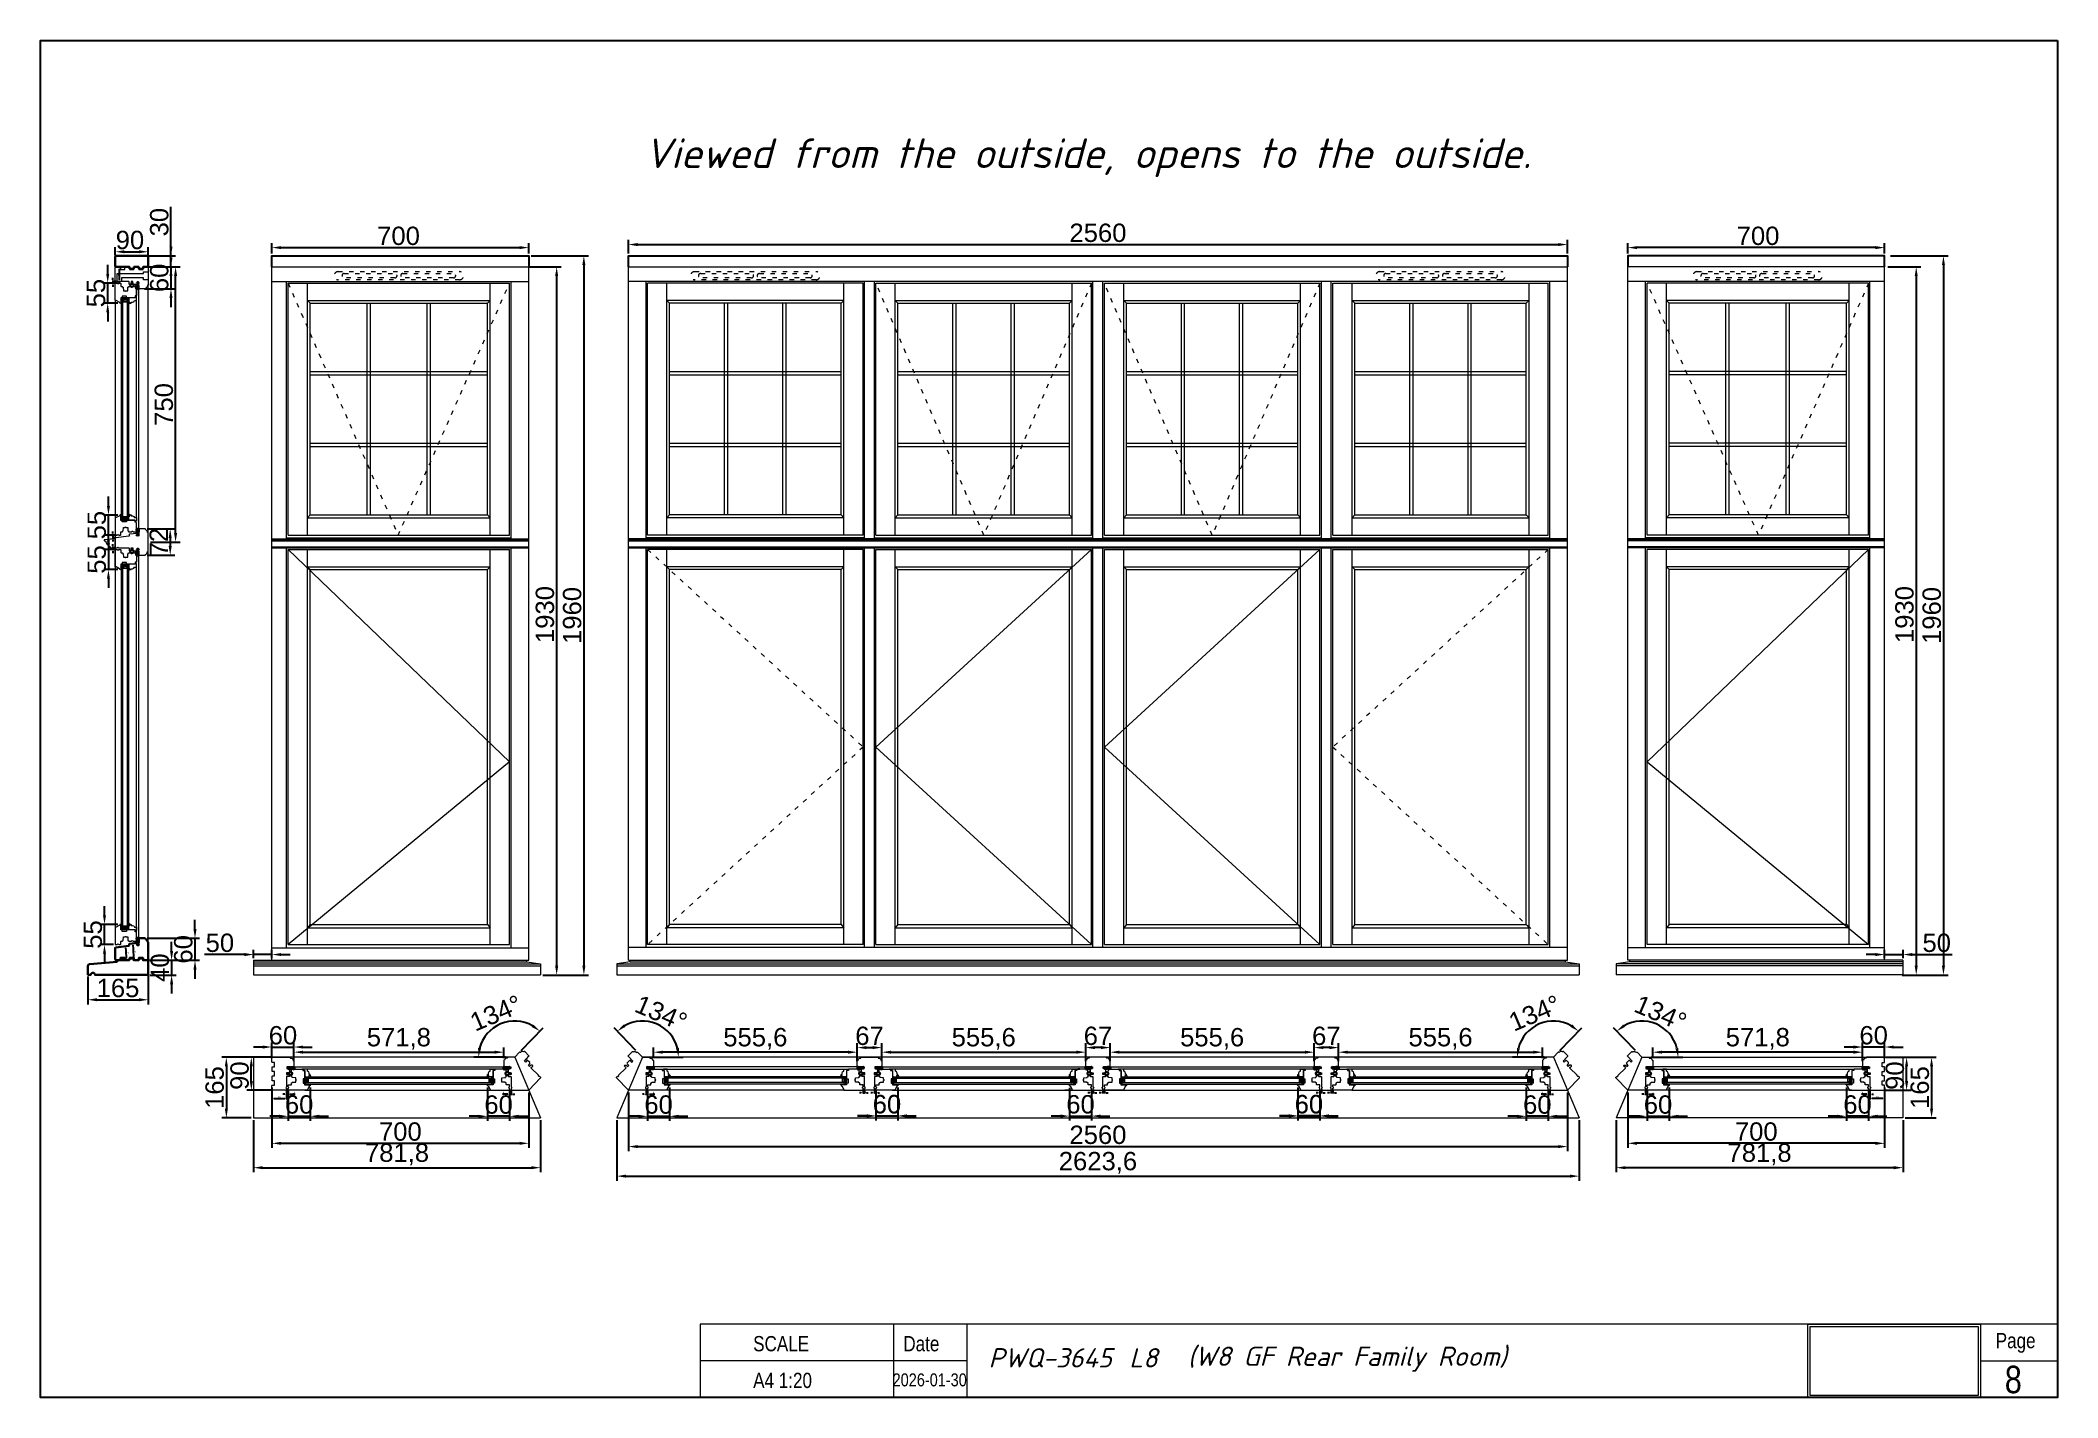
# Model space of a CAD drawing. Header units: millimetres. Extents: x 0 to 182016, y 11 to 3710.
# Drawn here: x 41626 to 47126, y 11 to 3710 of the extents above; entities that cross this region are included whole.
import ezdxf

# ---------------------------------------------------------------- set-up
doc = ezdxf.new("R2010")
doc.units = ezdxf.units.MM
doc.linetypes.add('ACAD_ISO03W100', pattern=[30, 12, -18])
for name, color, linetype, lineweight in [('FIX varčių lankst.', 170, 'TRACKS', 13), ('Matmenys', 10, 'Continuous', 20), ('OTHER', 251, 'Continuous', 13), ('Stakta', 7, 'Continuous', 25), ('Testinės profilio linijos', 7, 'Continuous', 5), ('Varčia', 7, 'Continuous', 25)]:
    doc.layers.add(name, color=color, linetype=linetype, lineweight=lineweight)
doc.layers.add('Stiklo paketas', color=7, linetype='Continuous')
doc.styles.add('ROMANS', font='stylu.ttf', dxfattribs={"oblique": 15})
doc.styles.get("Standard").update_dxf_attribs({"font": 'arial.ttf'})
doc.linetypes.add('TRACKS', pattern='A,3.81,[130,ltypeshp.shx,S=6.35,R=0,X=0,Y=0],3.81', length=7.62)
doc.dimstyles.new('2', dxfattribs={"dimscale": 2, "dimtxt": 2.5, "dimasz": 2.5, "dimexe": 1.25, "dimexo": 0.625, "dimtad": 1, "dimtxsty": 'Standard', "dimcen": 2.5, "dimadec": 0, "dimazin": 0, "dimtfac": 1, "dimtmove": 0, "dimatfit": 3, "dimfxl": 1, "dimarcsym": 0})
doc.dimstyles.new('Padidinti matmenys', dxfattribs={"dimscale": 10, "dimtxt": 5, "dimasz": 2.5, "dimexe": 1.25, "dimexo": 0.625, "dimtad": 1, "dimdec": 1, "dimtxsty": 'Standard', "dimcen": 2.5, "dimadec": 0, "dimazin": 0, "dimtfac": 1, "dimtdec": 1, "dimtmove": 0, "dimatfit": 3, "dimfxl": 1, "dimarcsym": 0})
picture_1 = doc.add_image_def('image1.jpeg', size_in_pixel=(1233, 506))

msp = doc.modelspace()

# ---------------------------------------------------------------- texts
at = {"lineweight": 0, "width": 0.8}
for s, p in [('SCALE', (43569.4758711, 137.2134153)), ('Date', (43978.8672481, 137.2134153)), ('Page', (46956.782578, 145.6096254)), ('A4 1:20', (43569.4758711, 37.2009752))]:
    msp.add_text(s, height=41.62239482, dxfattribs=at).set_placement(p)
at = {"color": 1, "lineweight": 0, "width": 0.8}
msp.add_text('8', height=74.9203107, dxfattribs=at).set_placement((46981.4530808, 22.9923243))
at = {"lineweight": 0, "insert": (43272.477791, 3443.1762634), "char_height": 80.838163663, "attachment_point": 1, "style": 'ROMANS'}
msp.add_mtext('{\\fISOCPEUR|b0|i0|c186|p34;Viewed from the outside, opens to the outside.}', dxfattribs=at)
at = {"color": 0, "lineweight": 0, "char_height": 52.538446824, "attachment_point": 1, "style": 'ROMANS'}
for s, insert, width in [('{\\fISOCPEUR|b0|i0|c186|p34;\\C256;L8 }', (44594.5318445, 145.8257351), 130.666239348), ('{\\fISOCPEUR|b0|i0|c186|p34;\\C256;(W8 GF Rear Family Room) }', (44754.2036438, 150.0321815), 1707.405476263)]:
    msp.add_mtext(s, dxfattribs=dict(at, insert=insert, width=width))

# ---------------------------------------------------------------- blocks, each defined once
blk = doc.blocks.new('Užsakymo nr')
at = {"color": 0, "lineweight": 0, "insert": (5198.7, 20217.8), "char_height": 52.538, "width": 1187.405, "attachment_point": 1, "style": 'ROMANS'}
blk.add_mtext('{\\fISOCPEUR|b0|i0|c0|p34;\\C256;PWQ-3645}', dxfattribs=at)
blk = doc.blocks.new('Date')
at = {"lineweight": 0, "width": 0.8}
blk.add_text('2026-01-30', height=35.38, dxfattribs=at).set_placement((4937.1, 20113.7))
blk = doc.blocks.new('*D1657')
at = {"layer": 'Defpoints', "color": 0, "transparency": 16777216}
for p in [(41839, 3093), (41833.5, 3053), (41841, 3053)]:
    blk.add_point(p, dxfattribs=at)
at = {"layer": 'Matmenys', "color": 0, "lineweight": -2, "transparency": 16777216}
for p, q in [((41840.3, 3093), (41843.5, 3093)), ((41841, 3088), (41841, 3058)), ((41834.8, 3053), (41843.5, 3053))]:
    blk.add_line(p, q, dxfattribs=at)
at = {"layer": 'Matmenys', "color": 0, "transparency": 16777216}
for points in [[(41840.2, 3088), (41841.8, 3088), (41841, 3093)], [(41840.2, 3058), (41841.8, 3058), (41841, 3053)]]:
    blk.add_solid(points, dxfattribs=at)
at = {"layer": 'Matmenys', "color": 0, "lineweight": 5, "transparency": 16777216, "insert": (41837.2, 3073), "char_height": 5, "attachment_point": 5, "rotation": 90}
blk.add_mtext('40', dxfattribs=at)
blk = doc.blocks.new('*D1658')
at = {"color": 0, "lineweight": -2, "transparency": 16777216}
for p, q in [((41982.4, 3118), (41982.4, 3143)), ((41918.3, 3093), (41994.9, 3093)), ((41982.4, 3093), (41982.4, 3033)), ((41909.8, 3033), (41994.9, 3033)), ((41982.4, 3008), (41982.4, 2983))]:
    blk.add_line(p, q, dxfattribs=at)
at = {"color": 0, "transparency": 16777216}
for points in [[(41978.2, 3118), (41986.6, 3118), (41982.4, 3093)], [(41978.2, 3008), (41986.6, 3008), (41982.4, 3033)]]:
    blk.add_solid(points, dxfattribs=at)
at = {"layer": 'Defpoints', "color": 0, "transparency": 16777216}
for p in [(41912, 3093), (41903.5, 3033), (41982.4, 3033)]:
    blk.add_point(p, dxfattribs=at)
at = {"color": 0, "lineweight": 5, "transparency": 16777216, "insert": (41950.6, 3063), "char_height": 50, "attachment_point": 5, "rotation": 90}
blk.add_mtext('60', dxfattribs=at)
blk = doc.blocks.new('*D1659')
at = {"color": 0, "lineweight": -2, "transparency": 16777216}
for p, q in [((41809.9, 3074), (41809.9, 3099)), ((41836, 3049), (41797.4, 3049)), ((41809.9, 2994), (41809.9, 3049)), ((41837.8, 2994), (41797.4, 2994)), ((41809.9, 2969), (41809.9, 2944))]:
    blk.add_line(p, q, dxfattribs=at)
at = {"color": 0, "transparency": 16777216}
for points in [[(41805.8, 3074), (41814.1, 3074), (41809.9, 3049)], [(41805.8, 2969), (41814.1, 2969), (41809.9, 2994)]]:
    blk.add_solid(points, dxfattribs=at)
at = {"layer": 'Defpoints', "color": 0, "transparency": 16777216}
for p in [(41809.9, 3049), (41842.3, 3049), (41844, 2994)]:
    blk.add_point(p, dxfattribs=at)
at = {"color": 0, "lineweight": 5, "transparency": 16777216, "insert": (41778.3, 3021.5), "char_height": 50, "attachment_point": 5, "rotation": 90}
blk.add_mtext('55', dxfattribs=at)
blk = doc.blocks.new('*D1660')
at = {"color": 0, "lineweight": -2, "transparency": 16777216}
for p, q in [((41830.5, 3124.7), (41830.5, 3146.7)), ((41920.5, 3124.7), (41920.5, 3146.7)), ((41855.5, 3134.2), (41895.5, 3134.2))]:
    blk.add_line(p, q, dxfattribs=at)
at = {"color": 0, "transparency": 16777216}
for points in [[(41855.5, 3138.4), (41855.5, 3130.1), (41830.5, 3134.2)], [(41895.5, 3138.4), (41895.5, 3130.1), (41920.5, 3134.2)]]:
    blk.add_solid(points, dxfattribs=at)
at = {"layer": 'Defpoints', "color": 0, "transparency": 16777216}
for p in [(41830.5, 3118.4), (41920.5, 3134.2), (41920.5, 3118.4)]:
    blk.add_point(p, dxfattribs=at)
at = {"color": 0, "lineweight": 5, "transparency": 16777216, "insert": (41870.5, 3166), "char_height": 50, "attachment_point": 5}
blk.add_mtext('90', dxfattribs=at)
blk = doc.blocks.new('*D1661')
at = {"layer": 'Defpoints', "color": 0, "transparency": 16777216}
for p in [(41824.3, 3049), (41833.5, 3053), (41833.8, 3049)]:
    blk.add_point(p, dxfattribs=at)
at = {"layer": 'Matmenys', "color": 0, "lineweight": -2, "transparency": 16777216}
for p, q in [((41832.3, 3053), (41821.8, 3053)), ((41832.5, 3049), (41821.8, 3049)), ((41824.3, 3058), (41824.3, 3063)), ((41824.3, 3053), (41824.3, 3049)), ((41824.3, 3044), (41824.3, 3039))]:
    blk.add_line(p, q, dxfattribs=at)
at = {"layer": 'Matmenys', "color": 0, "transparency": 16777216}
for points in [[(41823.5, 3058), (41825.2, 3058), (41824.3, 3053)], [(41823.5, 3044), (41825.2, 3044), (41824.3, 3049)]]:
    blk.add_solid(points, dxfattribs=at)
at = {"layer": 'Matmenys', "color": 0, "lineweight": 5, "transparency": 16777216, "insert": (41820.6, 3051), "char_height": 5, "attachment_point": 5, "rotation": 90}
blk.add_mtext('4', dxfattribs=at)
blk = doc.blocks.new('Qlon3053')
at = {"layer": 'Matmenys'}
h = blk.add_hatch(dxfattribs=at)
h.set_pattern_fill('ANSI37', color=252, scale=0.5, angle=-180, style=0)
edge = h.paths.add_edge_path()
edge.add_arc((271882.7, 13480.7), 0.1, 0, 90)
edge.add_line((271882.7, 13480.8), (271881.1, 13480.8))
edge.add_arc((271881.1, 13481), 0.25, 90, 270, ccw=False)
edge.add_line((271881.1, 13481.3), (271883.2, 13481.3))
edge.add_arc((271883.2, 13481.2), 0.1, 0, 90, ccw=False)
edge.add_line((271883.3, 13481.2), (271883.4, 13481.2))
edge.add_line((271883.4, 13481.2), (271883.4, 13483.2))
edge.add_spline(control_points=[(271883.4, 13483.2), (271883.3, 13483.3), (271883.3, 13483.3), (271883.3, 13483.4), (271883.3, 13483.4), (271883.3, 13483.5), (271883.3, 13483.5), (271883.2, 13483.5), (271883.2, 13483.5), (271883.1, 13483.5), (271883, 13483.5), (271882.8, 13483.5), (271882.6, 13483.5), (271882.1, 13483.5), (271881.9, 13483.4), (271881.5, 13483.4), (271881.3, 13483.4), (271880.7, 13483.4), (271880.3, 13483.4), (271879.6, 13483.3), (271879.2, 13483.3), (271878.6, 13483.1), (271878.4, 13483.1), (271878, 13482.9), (271877.8, 13482.8), (271877.5, 13482.6), (271877.3, 13482.4), (271877.1, 13482.2), (271877, 13482), (271876.8, 13481.7), (271876.8, 13481.6), (271876.7, 13481.3), (271876.7, 13481.1), (271876.8, 13480.5), (271876.9, 13480.1), (271877.1, 13479.2), (271877.2, 13478.8), (271877.5, 13477.7), (271877.7, 13477.1), (271877.9, 13476.1), (271877.9, 13475.8), (271878, 13475.2), (271878, 13474.8), (271878, 13474.3), (271877.9, 13474), (271877.8, 13473.6), (271877.7, 13473.5), (271877.5, 13473.2), (271877.4, 13473), (271877.3, 13472.7), (271877.2, 13472.5), (271877.1, 13472.2), (271877.1, 13472), (271877.1, 13471.6), (271877.1, 13471.5), (271877.2, 13471.3), (271877.2, 13471.2), (271877.4, 13471.1), (271877.4, 13471), (271877.7, 13470.9), (271878, 13470.8), (271878.5, 13470.8), (271878.8, 13470.7), (271879.4, 13470.7), (271879.7, 13470.7), (271880.2, 13470.7), (271880.5, 13470.7), (271880.9, 13470.7), (271881.1, 13470.7), (271881.4, 13470.7), (271881.6, 13470.7), (271881.9, 13470.6), (271882, 13470.6), (271882.2, 13470.5), (271882.3, 13470.5), (271882.5, 13470.4), (271882.5, 13470.3), (271882.6, 13470.2), (271882.6, 13470.1), (271882.7, 13470), (271882.7, 13470), (271882.8, 13469.9), (271882.8, 13469.8), (271882.8, 13469.8)], knot_values=[0, 0, 0, 0, 0.224507, 0.224507, 0.377043, 0.377043, 0.52958, 0.52958, 0.808298, 0.808298, 1.087015, 1.087015, 1.624441, 1.624441, 2.161868, 2.161868, 2.699294, 2.699294, 3.774146, 3.774146, 5.033441, 5.033441, 5.86563, 5.86563, 6.506014, 6.506014, 7.146398, 7.146398, 7.799624, 7.799624, 8.35632, 8.35632, 8.913016, 8.913016, 10.239934, 10.239934, 11.566852, 11.566852, 13.597076, 13.597076, 14.458218, 14.458218, 15.319359, 15.319359, 15.985602, 15.985602, 16.506102, 16.506102, 17.026602, 17.026602, 17.547102, 17.547102, 18.167245, 18.167245, 18.717626, 18.717626, 19.146577, 19.146577, 19.575527, 19.575527, 20.389825, 20.389825, 21.204123, 21.204123, 21.965545, 21.965545, 22.726967, 22.726967, 23.222907, 23.222907, 23.718847, 23.718847, 24.018441, 24.018441, 24.25493, 24.25493, 24.411999, 24.411999, 24.550107, 24.550107, 24.688215, 24.688215, 24.809912, 24.809912, 24.809912, 24.809912], degree=3, periodic=0)
edge.add_line((271882.8, 13469.8), (271882.8, 13480.7))
for p, q in [((271883.2, 13481.3), (271881.1, 13481.3)), ((271882.7, 13480.8), (271881.1, 13480.8)), ((271882.8, 13465.8), (271882.8, 13480.7)), ((271883.3, 13465.9), (271883.3, 13481.2)), ((271883.3, 13481.2), (271883.4, 13481.2)), ((271878.4, 13466), (271878.5, 13467)), ((271882.8, 13465.3), (271878.4, 13466)), ((271881.8, 13466.5), (271878.5, 13467)), ((271881.7, 13466), (271881.8, 13466.5)), ((271882.8, 13465.8), (271881.7, 13466)), ((271882.8, 13465.2), (271882.8, 13465.3)), ((271883.3, 13465.2), (271882.8, 13465.2)), ((271884.3, 13467), (271883.3, 13465.9)), ((271884.3, 13466.3), (271883.3, 13465.2)), ((271884.3, 13466.3), (271884.3, 13467))]:
    blk.add_line(p, q)
at = {"color": 1}
for p, q in [((271883.4, 13483.2), (271883.4, 13467.9)), ((271883.6, 13483.2), (271883.6, 13467.9)), ((271882.5, 13469.7), (271882.5, 13467.9))]:
    blk.add_line(p, q, dxfattribs=at)
for centre, radius, start, end in [((271881.1, 13481), 0.25, 90, 270), ((271882.7, 13480.7), 0.1, 0, 90), ((271883.2, 13481.2), 0.1, 0, 90)]:
    blk.add_arc(centre, radius, start, end)
blk.add_spline([(271883.6, 13483.2), (271883.5, 13483.6), (271882.2, 13483.8), (271877.6, 13483), (271876.6, 13481.9), (271876.7, 13479.7), (271877.1, 13478.1), (271877.6, 13475.9), (271877.5, 13473.9), (271877.1, 13473), (271876.9, 13471.1), (271879.7, 13470.4), (271881.2, 13470.4), (271881.9, 13470.3), (271882.3, 13470), (271882.5, 13469.7)], degree=3, dxfattribs=at)
blk.add_open_spline([(271883.4, 13483.2), (271883.3, 13483.3), (271883.3, 13483.3), (271883.3, 13483.4), (271883.3, 13483.4), (271883.3, 13483.5), (271883.3, 13483.5), (271883.2, 13483.5), (271883.2, 13483.5), (271883.1, 13483.5), (271883, 13483.5), (271882.8, 13483.5), (271882.6, 13483.5), (271882.1, 13483.5), (271881.9, 13483.4), (271881.5, 13483.4), (271881.3, 13483.4), (271880.7, 13483.4), (271880.3, 13483.4), (271879.6, 13483.3), (271879.2, 13483.3), (271878.6, 13483.1), (271878.4, 13483.1), (271878, 13482.9), (271877.8, 13482.8), (271877.5, 13482.6), (271877.3, 13482.4), (271877.1, 13482.2), (271877, 13482), (271876.8, 13481.7), (271876.8, 13481.6), (271876.7, 13481.3), (271876.7, 13481.1), (271876.8, 13480.5), (271876.9, 13480.1), (271877.1, 13479.2), (271877.2, 13478.8), (271877.5, 13477.7), (271877.7, 13477.1), (271877.9, 13476.1), (271877.9, 13475.8), (271878, 13475.2), (271878, 13474.8), (271878, 13474.3), (271877.9, 13474), (271877.8, 13473.6), (271877.7, 13473.5), (271877.5, 13473.2), (271877.4, 13473), (271877.3, 13472.7), (271877.2, 13472.5), (271877.1, 13472.2), (271877.1, 13472), (271877.1, 13471.6), (271877.1, 13471.5), (271877.2, 13471.3), (271877.2, 13471.2), (271877.4, 13471.1), (271877.4, 13471), (271877.7, 13470.9), (271878, 13470.8), (271878.5, 13470.8), (271878.8, 13470.7), (271879.4, 13470.7), (271879.7, 13470.7), (271880.2, 13470.7), (271880.5, 13470.7), (271880.9, 13470.7), (271881.1, 13470.7), (271881.4, 13470.7), (271881.6, 13470.7), (271881.9, 13470.6), (271882, 13470.6), (271882.2, 13470.5), (271882.3, 13470.5), (271882.5, 13470.4), (271882.5, 13470.3), (271882.6, 13470.2), (271882.6, 13470.1), (271882.7, 13470), (271882.7, 13470), (271882.8, 13469.9), (271882.8, 13469.8), (271882.8, 13469.8)], degree=3, knots=[0, 0, 0, 0, 0.224507, 0.224507, 0.377043, 0.377043, 0.52958, 0.52958, 0.808298, 0.808298, 1.087015, 1.087015, 1.624441, 1.624441, 2.161868, 2.161868, 2.699294, 2.699294, 3.774146, 3.774146, 5.033441, 5.033441, 5.86563, 5.86563, 6.506014, 6.506014, 7.146398, 7.146398, 7.799624, 7.799624, 8.35632, 8.35632, 8.913016, 8.913016, 10.239934, 10.239934, 11.566852, 11.566852, 13.597076, 13.597076, 14.458218, 14.458218, 15.319359, 15.319359, 15.985602, 15.985602, 16.506102, 16.506102, 17.026602, 17.026602, 17.547102, 17.547102, 18.167245, 18.167245, 18.717626, 18.717626, 19.146577, 19.146577, 19.575527, 19.575527, 20.389825, 20.389825, 21.204123, 21.204123, 21.965545, 21.965545, 22.726967, 22.726967, 23.222907, 23.222907, 23.718847, 23.718847, 24.018441, 24.018441, 24.25493, 24.25493, 24.411999, 24.411999, 24.550107, 24.550107, 24.688215, 24.688215, 24.809912, 24.809912, 24.809912, 24.809912], dxfattribs=at)
blk = doc.blocks.new('*D1662')
at = {"layer": 'Defpoints', "color": 0, "transparency": 16777216}
for p in [(41832.3, 1238.3), (41860.8, 1216), (41867.7, 1242.6), (41857.5, 1203.1), (41868.5, 1203.1)]:
    blk.add_point(p, dxfattribs=at)
at = {"layer": 'Matmenys', "color": 0, "lineweight": -2, "transparency": 16777216}
blk.add_arc((41546, 1203.1), 315, 0.9094, 6.0906, dxfattribs=at)
at = {"layer": 'Matmenys', "color": 0, "transparency": 16777216}
for points in [[(41858.4, 1236.5), (41860.1, 1236.7), (41858.7, 1241.5)], [(41861.8, 1208.1), (41860.2, 1208.1), (41861, 1203.1)]]:
    blk.add_solid(points, dxfattribs=at)
at = {"layer": 'Matmenys', "color": 0, "lineweight": 5, "transparency": 16777216, "insert": (41864.2, 1222.6), "char_height": 5, "attachment_point": 5, "rotation": 273.5}
blk.add_mtext('7°', dxfattribs=at)
blk = doc.blocks.new('*D1663')
at = {"layer": 'Defpoints', "color": 0, "transparency": 16777216}
for p in [(41869.4, 1248.2), (41880.9, 1218.6), (41890, 1250.7), (41882.5, 1203.1), (41893.5, 1203.1)]:
    blk.add_point(p, dxfattribs=at)
at = {"layer": 'Matmenys', "color": 0, "lineweight": -2, "transparency": 16777216}
blk.add_line((41881.3, 1203.1), (41878.7, 1203.1), dxfattribs=at)
blk.add_arc((41502.4, 1203.1), 378.8, 0.7562, 6.2438, dxfattribs=at)
at = {"layer": 'Matmenys', "color": 0, "transparency": 16777216}
for points in [[(41878.1, 1244.2), (41879.8, 1244.4), (41878.4, 1249.3)], [(41882, 1208.1), (41880.3, 1208.1), (41881.2, 1203.1)]]:
    blk.add_solid(points, dxfattribs=at)
at = {"layer": 'Matmenys', "color": 0, "lineweight": 5, "transparency": 16777216, "insert": (41884.2, 1226.5), "char_height": 5, "attachment_point": 5, "rotation": 273.5}
blk.add_mtext('7°', dxfattribs=at)
blk = doc.blocks.new('*D1666')
at = {"layer": 'Defpoints', "color": 0, "transparency": 16777216}
for p in [(42257.7, 857.1), (42297.7, 851.6), (42297.7, 826)]:
    blk.add_point(p, dxfattribs=at)
at = {"layer": 'Matmenys', "color": 0, "lineweight": -2, "transparency": 16777216}
for p, q in [((42257.7, 855.9), (42257.7, 823.5)), ((42262.7, 826), (42292.7, 826)), ((42297.7, 850.4), (42297.7, 823.5))]:
    blk.add_line(p, q, dxfattribs=at)
at = {"layer": 'Matmenys', "color": 0, "transparency": 16777216}
for points in [[(42262.7, 826.8), (42262.7, 825.1), (42257.7, 826)], [(42292.7, 826.8), (42292.7, 825.1), (42297.7, 826)]]:
    blk.add_solid(points, dxfattribs=at)
at = {"layer": 'Matmenys', "color": 0, "lineweight": 5, "transparency": 16777216, "insert": (42277.7, 829.8), "char_height": 5, "attachment_point": 5}
blk.add_mtext('40', dxfattribs=at)
blk = doc.blocks.new('*D1667')
at = {"color": 0, "lineweight": -2, "transparency": 16777216}
for p, q in [((42232.7, 966.6), (42207.7, 966.6)), ((42257.7, 936.4), (42257.7, 979.1)), ((42257.7, 966.6), (42317.7, 966.6)), ((42317.7, 927.9), (42317.7, 979.1)), ((42342.7, 966.6), (42367.7, 966.6))]:
    blk.add_line(p, q, dxfattribs=at)
at = {"color": 0, "transparency": 16777216}
for points in [[(42232.7, 970.7), (42232.7, 962.4), (42257.7, 966.6)], [(42342.7, 970.7), (42342.7, 962.4), (42317.7, 966.6)]]:
    blk.add_solid(points, dxfattribs=at)
at = {"layer": 'Defpoints', "color": 0, "transparency": 16777216}
for p in [(42317.7, 966.6), (42257.7, 930.1), (42317.7, 921.6)]:
    blk.add_point(p, dxfattribs=at)
at = {"color": 0, "lineweight": 5, "transparency": 16777216, "insert": (42287.7, 998.4), "char_height": 50, "attachment_point": 5}
blk.add_mtext('60', dxfattribs=at)
blk = doc.blocks.new('*D1668')
at = {"color": 0, "lineweight": -2, "transparency": 16777216}
for p, q in [((42301.7, 845.6), (42301.7, 765.4)), ((42361.7, 855.9), (42361.7, 765.4)), ((42276.7, 777.9), (42251.7, 777.9)), ((42301.7, 777.9), (42361.7, 777.9)), ((42386.7, 777.9), (42411.7, 777.9))]:
    blk.add_line(p, q, dxfattribs=at)
at = {"color": 0, "transparency": 16777216}
for points in [[(42276.7, 782.1), (42276.7, 773.8), (42301.7, 777.9)], [(42386.7, 782.1), (42386.7, 773.8), (42361.7, 777.9)]]:
    blk.add_solid(points, dxfattribs=at)
at = {"layer": 'Defpoints', "color": 0, "transparency": 16777216}
for p in [(42301.7, 851.9), (42361.7, 862.1), (42361.7, 777.9)]:
    blk.add_point(p, dxfattribs=at)
at = {"color": 0, "lineweight": 5, "transparency": 16777216, "insert": (42331.7, 809.7), "char_height": 50, "attachment_point": 5}
blk.add_mtext('60', dxfattribs=at)
blk = doc.blocks.new('*D1669')
at = {"color": 0, "lineweight": -2, "transparency": 16777216}
for p, q in [((42254.4, 938.6), (42188.9, 938.6)), ((42201.4, 873.6), (42201.4, 913.6)), ((42254.4, 848.6), (42188.9, 848.6))]:
    blk.add_line(p, q, dxfattribs=at)
at = {"color": 0, "transparency": 16777216}
for points in [[(42197.2, 913.6), (42205.6, 913.6), (42201.4, 938.6)], [(42197.2, 873.6), (42205.6, 873.6), (42201.4, 848.6)]]:
    blk.add_solid(points, dxfattribs=at)
at = {"layer": 'Defpoints', "color": 0, "transparency": 16777216}
for p in [(42201.4, 938.6), (42260.7, 938.6), (42260.7, 848.6)]:
    blk.add_point(p, dxfattribs=at)
at = {"color": 0, "lineweight": 5, "transparency": 16777216, "insert": (42169.6, 888.6), "char_height": 50, "attachment_point": 5, "rotation": 90}
blk.add_mtext('90', dxfattribs=at)
blk = doc.blocks.new('*D1670')
at = {"layer": 'Defpoints', "color": 0, "transparency": 16777216}
for p in [(42297.7, 851.6), (42301.7, 851.9), (42301.7, 838.3)]:
    blk.add_point(p, dxfattribs=at)
at = {"layer": 'Matmenys', "color": 0, "lineweight": -2, "transparency": 16777216}
for p, q in [((42292.7, 838.3), (42287.7, 838.3)), ((42297.7, 850.4), (42297.7, 835.8)), ((42297.7, 838.3), (42301.7, 838.3)), ((42301.7, 850.6), (42301.7, 835.8)), ((42306.7, 838.3), (42321.1, 838.3))]:
    blk.add_line(p, q, dxfattribs=at)
at = {"layer": 'Matmenys', "color": 0, "transparency": 16777216}
for points in [[(42292.7, 839.1), (42292.7, 837.4), (42297.7, 838.3)], [(42306.7, 839.1), (42306.7, 837.4), (42301.7, 838.3)]]:
    blk.add_solid(points, dxfattribs=at)
at = {"layer": 'Matmenys', "color": 0, "lineweight": 5, "transparency": 16777216, "insert": (42318.1, 842), "char_height": 5, "attachment_point": 5}
blk.add_mtext('4', dxfattribs=at)
blk = doc.blocks.new('*D1671')
at = {"color": 0, "lineweight": -2, "transparency": 16777216}
for p, q in [((42845.5, 855.9), (42845.5, 765.3)), ((42905.5, 845.6), (42905.5, 765.3)), ((42820.5, 777.8), (42795.5, 777.8)), ((42905.5, 777.8), (42845.5, 777.8)), ((42930.5, 777.8), (42955.5, 777.8))]:
    blk.add_line(p, q, dxfattribs=at)
at = {"color": 0, "transparency": 16777216}
for points in [[(42820.5, 781.9), (42820.5, 773.6), (42845.5, 777.8)], [(42930.5, 781.9), (42930.5, 773.6), (42905.5, 777.8)]]:
    blk.add_solid(points, dxfattribs=at)
at = {"layer": 'Defpoints', "color": 0, "transparency": 16777216}
for p in [(42845.5, 862.1), (42905.5, 851.9), (42845.5, 777.8)]:
    blk.add_point(p, dxfattribs=at)
at = {"color": 0, "lineweight": 5, "transparency": 16777216, "insert": (42875.5, 809.5), "char_height": 50, "attachment_point": 5}
blk.add_mtext('60', dxfattribs=at)
blk = doc.blocks.new('*D1672')
at = {"layer": 'Defpoints', "color": 0, "transparency": 16777216}
for p in [(42905.5, 851.6), (42905.5, 838.3), (42909.5, 851.6)]:
    blk.add_point(p, dxfattribs=at)
at = {"layer": 'Matmenys', "color": 0, "lineweight": -2, "transparency": 16777216}
for p, q in [((42900.5, 838.3), (42886.1, 838.3)), ((42905.5, 850.4), (42905.5, 835.8)), ((42909.5, 838.3), (42905.5, 838.3)), ((42909.5, 850.4), (42909.5, 835.8)), ((42914.5, 838.3), (42919.5, 838.3))]:
    blk.add_line(p, q, dxfattribs=at)
at = {"layer": 'Matmenys', "color": 0, "transparency": 16777216}
for points in [[(42900.5, 839.1), (42900.5, 837.4), (42905.5, 838.3)], [(42914.5, 839.1), (42914.5, 837.4), (42909.5, 838.3)]]:
    blk.add_solid(points, dxfattribs=at)
at = {"layer": 'Matmenys', "color": 0, "lineweight": 5, "transparency": 16777216, "insert": (42889, 842), "char_height": 5, "attachment_point": 5}
blk.add_mtext('4', dxfattribs=at)
blk = doc.blocks.new('*D1673')
at = {"color": 0, "lineweight": -2, "transparency": 16777216}
for p, q in [((42257.7, 3129.2), (42257.7, 3158)), ((42282.7, 3145.5), (42932.7, 3145.5)), ((42957.7, 3129.2), (42957.7, 3158))]:
    blk.add_line(p, q, dxfattribs=at)
at = {"color": 0, "transparency": 16777216}
for points in [[(42282.7, 3149.7), (42282.7, 3141.4), (42257.7, 3145.5)], [(42932.7, 3149.7), (42932.7, 3141.4), (42957.7, 3145.5)]]:
    blk.add_solid(points, dxfattribs=at)
at = {"layer": 'Defpoints', "color": 0, "transparency": 16777216}
for p in [(42957.7, 3145.5), (42257.7, 3123), (42957.7, 3123)]:
    blk.add_point(p, dxfattribs=at)
at = {"color": 0, "lineweight": 5, "transparency": 16777216, "insert": (42602.7, 3177.3), "char_height": 50, "attachment_point": 5}
blk.add_mtext('700', dxfattribs=at)
blk = doc.blocks.new('*D1674')
at = {"color": 0, "lineweight": -2, "transparency": 16777216}
for p, q in [((42956.2, 3093), (43046.3, 3093)), ((43033.8, 3068), (43033.8, 1187.9)), ((42995.7, 1162.9), (43046.3, 1162.9))]:
    blk.add_line(p, q, dxfattribs=at)
at = {"color": 0, "transparency": 16777216}
for points in [[(43029.6, 3068), (43037.9, 3068), (43033.8, 3093)], [(43029.6, 1187.9), (43037.9, 1187.9), (43033.8, 1162.9)]]:
    blk.add_solid(points, dxfattribs=at)
at = {"layer": 'Defpoints', "color": 0, "transparency": 16777216}
for p in [(42949.9, 3093), (42989.5, 1162.9), (43033.8, 1162.9)]:
    blk.add_point(p, dxfattribs=at)
at = {"color": 0, "lineweight": 5, "transparency": 16777216, "insert": (43002, 2145.4), "char_height": 50, "attachment_point": 5, "rotation": 90}
blk.add_mtext('1930', dxfattribs=at)
blk = doc.blocks.new('*D2071')
at = {"color": 0, "lineweight": -2, "transparency": 16777216}
for p, q in [((41801.2, 1325.7), (41801.2, 1350.7)), ((41837.8, 1300.7), (41788.7, 1300.7)), ((41801.2, 1245.7), (41801.2, 1300.7)), ((41825.3, 1245.7), (41788.7, 1245.7)), ((41801.2, 1220.7), (41801.2, 1195.7))]:
    blk.add_line(p, q, dxfattribs=at)
at = {"color": 0, "transparency": 16777216}
for points in [[(41797, 1325.7), (41805.3, 1325.7), (41801.2, 1300.7)], [(41797, 1220.7), (41805.3, 1220.7), (41801.2, 1245.7)]]:
    blk.add_solid(points, dxfattribs=at)
at = {"layer": 'Defpoints', "color": 0, "transparency": 16777216}
for p in [(41801.2, 1300.7), (41844, 1300.7), (41831.5, 1245.7)]:
    blk.add_point(p, dxfattribs=at)
at = {"color": 0, "lineweight": 5, "transparency": 16777216, "insert": (41769.5, 1273.2), "char_height": 50, "attachment_point": 5, "rotation": 90}
blk.add_mtext('55', dxfattribs=at)
blk = doc.blocks.new('*D1675')
at = {"color": 0, "lineweight": -2, "transparency": 16777216}
for p, q in [((42317.7, 935.9), (42317.7, 965)), ((42342.7, 952.5), (42864.5, 952.5)), ((42889.5, 935.9), (42889.5, 965))]:
    blk.add_line(p, q, dxfattribs=at)
at = {"color": 0, "transparency": 16777216}
for points in [[(42342.7, 956.7), (42342.7, 948.4), (42317.7, 952.5)], [(42864.5, 956.7), (42864.5, 948.4), (42889.5, 952.5)]]:
    blk.add_solid(points, dxfattribs=at)
at = {"layer": 'Defpoints', "color": 0, "transparency": 16777216}
for p in [(42889.5, 952.5), (42317.7, 929.6), (42889.5, 929.6)]:
    blk.add_point(p, dxfattribs=at)
at = {"color": 0, "lineweight": 5, "transparency": 16777216, "insert": (42603.6, 988.8), "char_height": 50, "attachment_point": 5}
blk.add_mtext('571,8', dxfattribs=at)
blk = doc.blocks.new('*D2072')
at = {"color": 0, "lineweight": -2, "transparency": 16777216}
for p, q in [((42201.4, 938.6), (42120.8, 938.6)), ((42133.3, 913.6), (42133.3, 798.6)), ((42201.4, 773.6), (42120.8, 773.6))]:
    blk.add_line(p, q, dxfattribs=at)
at = {"color": 0, "transparency": 16777216}
for points in [[(42129.2, 913.6), (42137.5, 913.6), (42133.3, 938.6)], [(42129.2, 798.6), (42137.5, 798.6), (42133.3, 773.6)]]:
    blk.add_solid(points, dxfattribs=at)
at = {"layer": 'Defpoints', "color": 0, "transparency": 16777216}
for p in [(42207.7, 938.6), (42133.3, 773.6), (42207.7, 773.6)]:
    blk.add_point(p, dxfattribs=at)
at = {"color": 0, "lineweight": 5, "transparency": 16777216, "insert": (42101.6, 856.1), "char_height": 50, "attachment_point": 5, "rotation": 90}
blk.add_mtext('165', dxfattribs=at)
blk = doc.blocks.new('*D1664')
at = {"layer": 'Defpoints', "color": 0, "transparency": 16777216}
for p in [(41824.3, 2354.3), (41832.3, 2354.3), (41834, 2361.7)]:
    blk.add_point(p, dxfattribs=at)
at = {"layer": 'Matmenys', "color": 0, "lineweight": -2, "transparency": 16777216}
for p, q in [((41824.3, 2366.7), (41824.3, 2371.7)), ((41832.7, 2361.7), (41821.8, 2361.7)), ((41831, 2354.3), (41821.8, 2354.3)), ((41824.3, 2361.7), (41824.3, 2354.3)), ((41824.3, 2349.3), (41824.3, 2344.3))]:
    blk.add_line(p, q, dxfattribs=at)
at = {"layer": 'Matmenys', "color": 0, "transparency": 16777216}
for points in [[(41823.5, 2366.7), (41825.2, 2366.7), (41824.3, 2361.7)], [(41823.5, 2349.3), (41825.2, 2349.3), (41824.3, 2354.3)]]:
    blk.add_solid(points, dxfattribs=at)
at = {"layer": 'Matmenys', "color": 0, "lineweight": 5, "transparency": 16777216, "insert": (41820.1, 2358), "char_height": 5, "attachment_point": 5, "rotation": 90}
blk.add_mtext('7,45', dxfattribs=at)
blk = doc.blocks.new('*D1665')
at = {"layer": 'Defpoints', "color": 0, "transparency": 16777216}
for p in [(41824.3, 2322.9), (41833.5, 2326.9), (41833.8, 2322.9)]:
    blk.add_point(p, dxfattribs=at)
at = {"layer": 'Matmenys', "color": 0, "lineweight": -2, "transparency": 16777216}
for p, q in [((41832.3, 2326.9), (41821.8, 2326.9)), ((41832.5, 2322.9), (41821.8, 2322.9)), ((41824.3, 2331.9), (41824.3, 2336.9)), ((41824.3, 2326.9), (41824.3, 2322.9)), ((41824.3, 2317.9), (41824.3, 2312.9))]:
    blk.add_line(p, q, dxfattribs=at)
at = {"layer": 'Matmenys', "color": 0, "transparency": 16777216}
for points in [[(41823.5, 2331.9), (41825.2, 2331.9), (41824.3, 2326.9)], [(41823.5, 2317.9), (41825.2, 2317.9), (41824.3, 2322.9)]]:
    blk.add_solid(points, dxfattribs=at)
at = {"layer": 'Matmenys', "color": 0, "lineweight": 5, "transparency": 16777216, "insert": (41820.6, 2324.9), "char_height": 5, "attachment_point": 5, "rotation": 90}
blk.add_mtext('4', dxfattribs=at)
blk = doc.blocks.new('*D2067')
at = {"color": 0, "lineweight": -2, "transparency": 16777216}
for p, q in [((41923.8, 3093), (42007.4, 3093)), ((41994.9, 2367.9), (41994.9, 3068)), ((41926.8, 2342.9), (42007.4, 2342.9))]:
    blk.add_line(p, q, dxfattribs=at)
at = {"color": 0, "transparency": 16777216}
for points in [[(41990.7, 3068), (41999.1, 3068), (41994.9, 3093)], [(41990.7, 2367.9), (41999.1, 2367.9), (41994.9, 2342.9)]]:
    blk.add_solid(points, dxfattribs=at)
at = {"layer": 'Defpoints', "color": 0, "transparency": 16777216}
for p in [(41917.5, 3093), (41994.9, 3093), (41920.5, 2342.9)]:
    blk.add_point(p, dxfattribs=at)
at = {"color": 0, "lineweight": 5, "transparency": 16777216, "insert": (41963.1, 2718), "char_height": 50, "attachment_point": 5, "rotation": 90}
blk.add_mtext('750', dxfattribs=at)
blk = doc.blocks.new('*D2068')
at = {"color": 0, "lineweight": -2, "transparency": 16777216}
for p, q in [((41917.8, 2378.9), (41992.8, 2378.9)), ((41980.3, 2353.9), (41980.3, 2331.9)), ((41917.8, 2306.9), (41992.8, 2306.9))]:
    blk.add_line(p, q, dxfattribs=at)
at = {"color": 0, "transparency": 16777216}
for points in [[(41976.1, 2353.9), (41984.4, 2353.9), (41980.3, 2378.9)], [(41976.1, 2331.9), (41984.4, 2331.9), (41980.3, 2306.9)]]:
    blk.add_solid(points, dxfattribs=at)
at = {"layer": 'Defpoints', "color": 0, "transparency": 16777216}
for p in [(41911.5, 2378.9), (41911.5, 2306.9), (41980.3, 2306.9)]:
    blk.add_point(p, dxfattribs=at)
at = {"color": 0, "lineweight": 5, "transparency": 16777216, "insert": (41948.9, 2342.9), "char_height": 50, "attachment_point": 5, "rotation": 90}
blk.add_mtext('72', dxfattribs=at)
blk = doc.blocks.new('*D2069')
at = {"color": 0, "lineweight": -2, "transparency": 16777216}
for p, q in [((41811.9, 2347.9), (41811.9, 2372.9)), ((41826.3, 2322.9), (41799.4, 2322.9)), ((41811.9, 2322.9), (41811.9, 2267.9)), ((41837.8, 2267.9), (41799.4, 2267.9)), ((41811.9, 2242.9), (41811.9, 2217.9))]:
    blk.add_line(p, q, dxfattribs=at)
at = {"color": 0, "transparency": 16777216}
for points in [[(41807.8, 2347.9), (41816.1, 2347.9), (41811.9, 2322.9)], [(41807.8, 2242.9), (41816.1, 2242.9), (41811.9, 2267.9)]]:
    blk.add_solid(points, dxfattribs=at)
at = {"layer": 'Defpoints', "color": 0, "transparency": 16777216}
for p in [(41832.5, 2322.9), (41811.9, 2267.9), (41844, 2267.9)]:
    blk.add_point(p, dxfattribs=at)
at = {"color": 0, "lineweight": 5, "transparency": 16777216, "insert": (41780.2, 2295.4), "char_height": 50, "attachment_point": 5, "rotation": 90}
blk.add_mtext('55', dxfattribs=at)
blk = doc.blocks.new('*D2070')
at = {"color": 0, "lineweight": -2, "transparency": 16777216}
for p, q in [((41811.9, 2441.7), (41811.9, 2466.7)), ((41837.8, 2416.7), (41799.4, 2416.7)), ((41811.9, 2361.7), (41811.9, 2416.7)), ((41826.5, 2361.7), (41799.4, 2361.7)), ((41811.9, 2336.7), (41811.9, 2311.7))]:
    blk.add_line(p, q, dxfattribs=at)
at = {"color": 0, "transparency": 16777216}
for points in [[(41807.8, 2441.7), (41816.1, 2441.7), (41811.9, 2416.7)], [(41807.8, 2336.7), (41816.1, 2336.7), (41811.9, 2361.7)]]:
    blk.add_solid(points, dxfattribs=at)
at = {"layer": 'Defpoints', "color": 0, "transparency": 16777216}
for p in [(41811.9, 2416.7), (41844, 2416.7), (41832.7, 2361.7)]:
    blk.add_point(p, dxfattribs=at)
at = {"color": 0, "lineweight": 5, "transparency": 16777216, "insert": (41780.2, 2389.2), "char_height": 50, "attachment_point": 5, "rotation": 90}
blk.add_mtext('55', dxfattribs=at)
blk = doc.blocks.new('*D1676')
at = {"color": 0, "lineweight": -2, "transparency": 16777216}
for p, q in [((41755.5, 1158.7), (41755.5, 1082.9)), ((41920.5, 1161.1), (41920.5, 1082.9)), ((41780.5, 1095.4), (41895.5, 1095.4))]:
    blk.add_line(p, q, dxfattribs=at)
at = {"color": 0, "transparency": 16777216}
for points in [[(41780.5, 1099.6), (41780.5, 1091.3), (41755.5, 1095.4)], [(41895.5, 1099.6), (41895.5, 1091.3), (41920.5, 1095.4)]]:
    blk.add_solid(points, dxfattribs=at)
at = {"layer": 'Defpoints', "color": 0, "transparency": 16777216}
for p in [(41755.5, 1164.9), (41920.5, 1167.3), (41920.5, 1095.4)]:
    blk.add_point(p, dxfattribs=at)
at = {"color": 0, "lineweight": 5, "transparency": 16777216, "insert": (41838, 1127.2), "char_height": 50, "attachment_point": 5}
blk.add_mtext('165', dxfattribs=at)
blk = doc.blocks.new('*D1677')
at = {"color": 0, "lineweight": -2, "transparency": 16777216}
for p, q in [((41984.1, 1227.9), (41984.1, 1252.9)), ((41925, 1202.9), (41996.6, 1202.9)), ((41925, 1162.9), (41996.6, 1162.9)), ((41984.1, 1202.9), (41984.1, 1162.9)), ((41984.1, 1137.9), (41984.1, 1112.9))]:
    blk.add_line(p, q, dxfattribs=at)
at = {"color": 0, "transparency": 16777216}
for points in [[(41979.9, 1227.9), (41988.3, 1227.9), (41984.1, 1202.9)], [(41979.9, 1137.9), (41988.3, 1137.9), (41984.1, 1162.9)]]:
    blk.add_solid(points, dxfattribs=at)
at = {"layer": 'Defpoints', "color": 0, "transparency": 16777216}
for p in [(41918.8, 1202.9), (41918.8, 1162.9), (41984.1, 1162.9)]:
    blk.add_point(p, dxfattribs=at)
at = {"color": 0, "lineweight": 5, "transparency": 16777216, "insert": (41952.3, 1182.9), "char_height": 50, "attachment_point": 5, "rotation": 90}
blk.add_mtext('40', dxfattribs=at)
blk = doc.blocks.new('*D1678')
at = {"color": 0, "lineweight": -2, "transparency": 16777216}
for p, q in [((42047.8, 1287.9), (42047.8, 1312.9)), ((41917.8, 1262.9), (42060.3, 1262.9)), ((42047.8, 1262.9), (42047.8, 1202.9)), ((41923.8, 1202.9), (42060.3, 1202.9)), ((42047.8, 1177.9), (42047.8, 1152.9))]:
    blk.add_line(p, q, dxfattribs=at)
at = {"color": 0, "transparency": 16777216}
for points in [[(42043.7, 1287.9), (42052, 1287.9), (42047.8, 1262.9)], [(42043.7, 1177.9), (42052, 1177.9), (42047.8, 1202.9)]]:
    blk.add_solid(points, dxfattribs=at)
at = {"layer": 'Defpoints', "color": 0, "transparency": 16777216}
for p in [(41911.5, 1262.9), (41917.5, 1202.9), (42047.8, 1202.9)]:
    blk.add_point(p, dxfattribs=at)
at = {"color": 0, "lineweight": 5, "transparency": 16777216, "insert": (42016.1, 1232.9), "char_height": 50, "attachment_point": 5, "rotation": 90}
blk.add_mtext('60', dxfattribs=at)
blk = doc.blocks.new('*D1679')
at = {"color": 0, "lineweight": -2, "transparency": 16777216}
for p, q in [((42257.7, 845.4), (42257.7, 691.6)), ((42957.7, 842.4), (42957.7, 691.6)), ((42282.7, 704.1), (42932.7, 704.1))]:
    blk.add_line(p, q, dxfattribs=at)
at = {"color": 0, "transparency": 16777216}
for points in [[(42282.7, 708.3), (42282.7, 699.9), (42257.7, 704.1)], [(42932.7, 708.3), (42932.7, 699.9), (42957.7, 704.1)]]:
    blk.add_solid(points, dxfattribs=at)
at = {"layer": 'Defpoints', "color": 0, "transparency": 16777216}
for p in [(42257.7, 851.6), (42957.7, 848.6), (42957.7, 704.1)]:
    blk.add_point(p, dxfattribs=at)
at = {"color": 0, "lineweight": 5, "transparency": 16777216, "insert": (42607.7, 735.9), "char_height": 50, "attachment_point": 5}
blk.add_mtext('700', dxfattribs=at)
blk = doc.blocks.new('*D1680')
at = {"color": 0, "lineweight": -2, "transparency": 16777216}
for p, q in [((43904.2, 845.6), (43904.2, 766.5)), ((43964.2, 855.9), (43964.2, 766.5)), ((43879.2, 779), (43854.2, 779)), ((43904.2, 779), (43964.2, 779)), ((43989.2, 779), (44014.2, 779))]:
    blk.add_line(p, q, dxfattribs=at)
at = {"color": 0, "transparency": 16777216}
for points in [[(43879.2, 783.2), (43879.2, 774.8), (43904.2, 779)], [(43989.2, 783.2), (43989.2, 774.8), (43964.2, 779)]]:
    blk.add_solid(points, dxfattribs=at)
at = {"layer": 'Defpoints', "color": 0, "transparency": 16777216}
for p in [(43904.2, 851.9), (43964.2, 862.1), (43964.2, 779)]:
    blk.add_point(p, dxfattribs=at)
at = {"color": 0, "lineweight": 5, "transparency": 16777216, "insert": (43934.2, 810.8), "char_height": 50, "attachment_point": 5}
blk.add_mtext('60', dxfattribs=at)
blk = doc.blocks.new('*D1681')
at = {"layer": 'Defpoints', "color": 0, "transparency": 16777216}
for p in [(43900.2, 851.6), (43904.2, 851.9), (43904.2, 842)]:
    blk.add_point(p, dxfattribs=at)
at = {"layer": 'Matmenys', "color": 0, "lineweight": -2, "transparency": 16777216}
for p, q in [((43895.2, 842), (43890.2, 842)), ((43900.2, 850.4), (43900.2, 839.5)), ((43900.2, 842), (43904.2, 842)), ((43904.2, 850.6), (43904.2, 839.5)), ((43909.2, 842), (43914.2, 842))]:
    blk.add_line(p, q, dxfattribs=at)
at = {"layer": 'Matmenys', "color": 0, "transparency": 16777216}
for points in [[(43895.2, 842.8), (43895.2, 841.1), (43900.2, 842)], [(43909.2, 842.8), (43909.2, 841.1), (43904.2, 842)]]:
    blk.add_solid(points, dxfattribs=at)
at = {"layer": 'Matmenys', "color": 0, "lineweight": 5, "transparency": 16777216, "insert": (43902.2, 845.7), "char_height": 5, "attachment_point": 5}
blk.add_mtext('4', dxfattribs=at)
blk = doc.blocks.new('*D1682')
at = {"color": 0, "lineweight": -2, "transparency": 16777216}
for p, q in [((43229.4, 3129.2), (43229.4, 3166.4)), ((43254.4, 3153.9), (45764.3, 3153.9)), ((45789.3, 3129.2), (45789.3, 3166.4))]:
    blk.add_line(p, q, dxfattribs=at)
at = {"color": 0, "transparency": 16777216}
for points in [[(43254.4, 3158), (43254.4, 3149.7), (43229.4, 3153.9)], [(45764.3, 3158), (45764.3, 3149.7), (45789.3, 3153.9)]]:
    blk.add_solid(points, dxfattribs=at)
at = {"layer": 'Defpoints', "color": 0, "transparency": 16777216}
for p in [(45789.3, 3153.9), (43229.4, 3123), (45789.3, 3123)]:
    blk.add_point(p, dxfattribs=at)
at = {"color": 0, "lineweight": 5, "transparency": 16777216, "insert": (44509.4, 3185.6), "char_height": 50, "attachment_point": 5}
blk.add_mtext('2560', dxfattribs=at)
blk = doc.blocks.new('*D1683')
at = {"layer": 'Defpoints', "color": 0, "transparency": 16777216}
for p in [(44522.9, 851.7), (44522.9, 842.1), (44526.9, 851.7)]:
    blk.add_point(p, dxfattribs=at)
at = {"layer": 'Matmenys', "color": 0, "lineweight": -2, "transparency": 16777216}
for p, q in [((44517.9, 842.1), (44512.9, 842.1)), ((44522.9, 850.4), (44522.9, 839.6)), ((44526.9, 842.1), (44522.9, 842.1)), ((44526.9, 850.4), (44526.9, 839.6)), ((44531.9, 842.1), (44536.9, 842.1))]:
    blk.add_line(p, q, dxfattribs=at)
at = {"layer": 'Matmenys', "color": 0, "transparency": 16777216}
for points in [[(44517.9, 842.9), (44517.9, 841.3), (44522.9, 842.1)], [(44531.9, 842.9), (44531.9, 841.3), (44526.9, 842.1)]]:
    blk.add_solid(points, dxfattribs=at)
at = {"layer": 'Matmenys', "color": 0, "transparency": 16777216, "insert": (44524.9, 845.9), "char_height": 5, "attachment_point": 5}
blk.add_mtext('4', dxfattribs=at)
blk = doc.blocks.new('*D1684')
at = {"layer": 'Defpoints', "color": 0, "transparency": 16777216}
for p in [(44491.9, 851.7), (44495.9, 851.7), (44495.9, 842.1)]:
    blk.add_point(p, dxfattribs=at)
at = {"layer": 'Matmenys', "color": 0, "lineweight": -2, "transparency": 16777216}
for p, q in [((44486.9, 842.1), (44481.9, 842.1)), ((44491.9, 850.4), (44491.9, 839.6)), ((44491.9, 842.1), (44495.9, 842.1)), ((44495.9, 850.4), (44495.9, 839.6)), ((44500.9, 842.1), (44505.9, 842.1))]:
    blk.add_line(p, q, dxfattribs=at)
at = {"layer": 'Matmenys', "color": 0, "transparency": 16777216}
for points in [[(44486.9, 842.9), (44486.9, 841.3), (44491.9, 842.1)], [(44500.9, 842.9), (44500.9, 841.3), (44495.9, 842.1)]]:
    blk.add_solid(points, dxfattribs=at)
at = {"layer": 'Matmenys', "color": 0, "transparency": 16777216, "insert": (44493.9, 845.9), "char_height": 5, "attachment_point": 5}
blk.add_mtext('4', dxfattribs=at)
blk = doc.blocks.new('*D2073')
at = {"color": 0, "lineweight": -2, "transparency": 16777216}
for p, q in [((44475.9, 927.9), (44475.9, 977.5)), ((44517.9, 965), (44500.9, 965)), ((44542.9, 927.9), (44542.9, 977.5))]:
    blk.add_line(p, q, dxfattribs=at)
at = {"color": 0, "transparency": 16777216}
for points in [[(44500.9, 969.2), (44500.9, 960.9), (44475.9, 965)], [(44517.9, 969.2), (44517.9, 960.9), (44542.9, 965)]]:
    blk.add_solid(points, dxfattribs=at)
at = {"layer": 'Defpoints', "color": 0, "transparency": 16777216}
for p in [(44475.9, 965), (44475.9, 921.7), (44542.9, 921.7)]:
    blk.add_point(p, dxfattribs=at)
at = {"color": 0, "lineweight": 5, "transparency": 16777216, "insert": (44509.4, 996.8), "char_height": 50, "attachment_point": 5}
blk.add_mtext('67', dxfattribs=at)
blk = doc.blocks.new('*D2074')
at = {"color": 0, "lineweight": -2, "transparency": 16777216}
for p, q in [((44431.9, 855.4), (44431.9, 765.9)), ((44491.9, 843.4), (44491.9, 765.9)), ((44406.9, 778.4), (44381.9, 778.4)), ((44431.9, 778.4), (44491.9, 778.4)), ((44516.9, 778.4), (44541.9, 778.4))]:
    blk.add_line(p, q, dxfattribs=at)
at = {"color": 0, "transparency": 16777216}
for points in [[(44406.9, 782.6), (44406.9, 774.3), (44431.9, 778.4)], [(44516.9, 782.6), (44516.9, 774.3), (44491.9, 778.4)]]:
    blk.add_solid(points, dxfattribs=at)
at = {"layer": 'Defpoints', "color": 0, "transparency": 16777216}
for p in [(44431.9, 861.7), (44491.9, 849.6), (44491.9, 778.4)]:
    blk.add_point(p, dxfattribs=at)
at = {"color": 0, "lineweight": 5, "transparency": 16777216, "insert": (44461.9, 810.2), "char_height": 50, "attachment_point": 5}
blk.add_mtext('60', dxfattribs=at)
blk = doc.blocks.new('*D1685')
at = {"color": 0, "lineweight": -2, "transparency": 16777216}
for p, q in [((43920.2, 935.9), (43920.2, 965)), ((43945.2, 952.5), (44450.9, 952.5)), ((44475.9, 935.9), (44475.9, 965))]:
    blk.add_line(p, q, dxfattribs=at)
at = {"color": 0, "transparency": 16777216}
for points in [[(43945.2, 956.7), (43945.2, 948.4), (43920.2, 952.5)], [(44450.9, 956.7), (44450.9, 948.4), (44475.9, 952.5)]]:
    blk.add_solid(points, dxfattribs=at)
at = {"layer": 'Defpoints', "color": 0, "transparency": 16777216}
for p in [(44475.9, 952.5), (43920.2, 929.6), (44475.9, 929.6)]:
    blk.add_point(p, dxfattribs=at)
at = {"color": 0, "lineweight": 5, "transparency": 16777216, "insert": (44198, 988.8), "char_height": 50, "attachment_point": 5}
blk.add_mtext('555,6', dxfattribs=at)
blk = doc.blocks.new('*D1686')
at = {"color": 0, "lineweight": -2, "transparency": 16777216}
for p, q in [((44542.9, 935.9), (44542.9, 965)), ((44567.9, 952.5), (45073.5, 952.5)), ((45098.5, 935.9), (45098.5, 965))]:
    blk.add_line(p, q, dxfattribs=at)
at = {"color": 0, "transparency": 16777216}
for points in [[(44567.9, 956.7), (44567.9, 948.4), (44542.9, 952.5)], [(45073.5, 956.7), (45073.5, 948.4), (45098.5, 952.5)]]:
    blk.add_solid(points, dxfattribs=at)
at = {"layer": 'Defpoints', "color": 0, "transparency": 16777216}
for p in [(45098.5, 952.5), (44542.9, 929.6), (45098.5, 929.6)]:
    blk.add_point(p, dxfattribs=at)
at = {"color": 0, "lineweight": 5, "transparency": 16777216, "insert": (44820.7, 988.8), "char_height": 50, "attachment_point": 5}
blk.add_mtext('555,6', dxfattribs=at)
blk = doc.blocks.new('*D1687')
at = {"color": 0, "lineweight": -2, "transparency": 16777216}
for p, q in [((43229.4, 842.4), (43229.4, 682.7)), ((45789.3, 842.4), (45789.3, 682.7)), ((43254.4, 695.2), (45764.3, 695.2))]:
    blk.add_line(p, q, dxfattribs=at)
at = {"color": 0, "transparency": 16777216}
for points in [[(43254.4, 699.4), (43254.4, 691.1), (43229.4, 695.2)], [(45764.3, 699.4), (45764.3, 691.1), (45789.3, 695.2)]]:
    blk.add_solid(points, dxfattribs=at)
at = {"layer": 'Defpoints', "color": 0, "transparency": 16777216}
for p in [(43229.4, 848.6), (45789.3, 848.6), (45789.3, 695.2)]:
    blk.add_point(p, dxfattribs=at)
at = {"color": 0, "lineweight": 5, "transparency": 16777216, "insert": (44509.4, 727), "char_height": 50, "attachment_point": 5}
blk.add_mtext('2560', dxfattribs=at)
blk = doc.blocks.new('*D1688')
at = {"layer": 'Defpoints', "color": 0, "transparency": 16777216}
for p in [(43869.2, 851.7), (43873.2, 851.7), (43873.2, 842.1)]:
    blk.add_point(p, dxfattribs=at)
at = {"layer": 'Matmenys', "color": 0, "lineweight": -2, "transparency": 16777216}
for p, q in [((43864.2, 842.1), (43859.2, 842.1)), ((43869.2, 850.4), (43869.2, 839.6)), ((43869.2, 842.1), (43873.2, 842.1)), ((43873.2, 850.4), (43873.2, 839.6)), ((43878.2, 842.1), (43883.2, 842.1))]:
    blk.add_line(p, q, dxfattribs=at)
at = {"layer": 'Matmenys', "color": 0, "transparency": 16777216}
for points in [[(43864.2, 842.9), (43864.2, 841.3), (43869.2, 842.1)], [(43878.2, 842.9), (43878.2, 841.3), (43873.2, 842.1)]]:
    blk.add_solid(points, dxfattribs=at)
at = {"layer": 'Matmenys', "color": 0, "transparency": 16777216, "insert": (43871.2, 845.9), "char_height": 5, "attachment_point": 5}
blk.add_mtext('4', dxfattribs=at)
blk = doc.blocks.new('*D2075')
at = {"color": 0, "lineweight": -2, "transparency": 16777216}
for p, q in [((43853.2, 927.9), (43853.2, 977.5)), ((43878.2, 965), (43895.2, 965)), ((43920.2, 927.9), (43920.2, 977.5))]:
    blk.add_line(p, q, dxfattribs=at)
at = {"color": 0, "transparency": 16777216}
for points in [[(43878.2, 969.2), (43878.2, 960.9), (43853.2, 965)], [(43895.2, 969.2), (43895.2, 960.9), (43920.2, 965)]]:
    blk.add_solid(points, dxfattribs=at)
at = {"layer": 'Defpoints', "color": 0, "transparency": 16777216}
for p in [(43920.2, 965), (43853.2, 921.7), (43920.2, 921.7)]:
    blk.add_point(p, dxfattribs=at)
at = {"color": 0, "lineweight": 5, "transparency": 16777216, "insert": (43886.7, 996.8), "char_height": 50, "attachment_point": 5}
blk.add_mtext('67', dxfattribs=at)
blk = doc.blocks.new('*D1689')
at = {"color": 0, "lineweight": -2, "transparency": 16777216}
for p, q in [((43904.2, 843.4), (43904.2, 765.9)), ((43964.2, 855.4), (43964.2, 765.9)), ((43879.2, 778.4), (43854.2, 778.4)), ((43964.2, 778.4), (43904.2, 778.4)), ((43989.2, 778.4), (44014.2, 778.4))]:
    blk.add_line(p, q, dxfattribs=at)
at = {"color": 0, "transparency": 16777216}
for points in [[(43879.2, 782.6), (43879.2, 774.3), (43904.2, 778.4)], [(43989.2, 782.6), (43989.2, 774.3), (43964.2, 778.4)]]:
    blk.add_solid(points, dxfattribs=at)
at = {"layer": 'Defpoints', "color": 0, "transparency": 16777216}
for p in [(43904.2, 849.6), (43964.2, 861.7), (43904.2, 778.4)]:
    blk.add_point(p, dxfattribs=at)
at = {"color": 0, "lineweight": 5, "transparency": 16777216, "insert": (43934.2, 810.2), "char_height": 50, "attachment_point": 5}
blk.add_mtext('60', dxfattribs=at)
blk = doc.blocks.new('*D1690')
at = {"color": 0, "lineweight": -2, "transparency": 16777216}
for p, q in [((43297.6, 935.9), (43297.6, 965)), ((43828.2, 952.5), (43322.6, 952.5)), ((43853.2, 935.9), (43853.2, 965))]:
    blk.add_line(p, q, dxfattribs=at)
at = {"color": 0, "transparency": 16777216}
for points in [[(43322.6, 956.7), (43322.6, 948.4), (43297.6, 952.5)], [(43828.2, 956.7), (43828.2, 948.4), (43853.2, 952.5)]]:
    blk.add_solid(points, dxfattribs=at)
at = {"layer": 'Defpoints', "color": 0, "transparency": 16777216}
for p in [(43297.6, 952.5), (43297.6, 929.6), (43853.2, 929.6)]:
    blk.add_point(p, dxfattribs=at)
at = {"color": 0, "lineweight": 5, "transparency": 16777216, "insert": (43575.4, 988.8), "char_height": 50, "attachment_point": 5}
blk.add_mtext('555,6', dxfattribs=at)
blk = doc.blocks.new('*D1691')
at = {"color": 0, "lineweight": -2, "transparency": 16777216}
for p, q in [((43197.6, 767.4), (43197.6, 602.2)), ((45821.2, 767.4), (45821.2, 602.2)), ((43222.6, 614.7), (45796.2, 614.7))]:
    blk.add_line(p, q, dxfattribs=at)
at = {"color": 0, "transparency": 16777216}
for points in [[(43222.6, 618.8), (43222.6, 610.5), (43197.6, 614.7)], [(45796.2, 618.8), (45796.2, 610.5), (45821.2, 614.7)]]:
    blk.add_solid(points, dxfattribs=at)
at = {"layer": 'Defpoints', "color": 0, "transparency": 16777216}
for p in [(43197.6, 773.6), (45821.2, 773.6), (45821.2, 614.7)]:
    blk.add_point(p, dxfattribs=at)
at = {"color": 0, "lineweight": 5, "transparency": 16777216, "insert": (44509.4, 651), "char_height": 50, "attachment_point": 5}
blk.add_mtext('2623,6', dxfattribs=at)
blk = doc.blocks.new('*D2076')
at = {"color": 0, "lineweight": -2, "ltscale": 0.1, "transparency": 16777216}
for p, q in [((42182.7, 1218.6), (42073.7, 1218.6)), ((42207.7, 1209.2), (42207.7, 1231.1)), ((42257.7, 1218.6), (42207.7, 1218.6)), ((42257.7, 1209.2), (42257.7, 1231.1)), ((42282.7, 1218.6), (42307.7, 1218.6))]:
    blk.add_line(p, q, dxfattribs=at)
at = {"color": 0, "ltscale": 0.1, "transparency": 16777216}
for points in [[(42182.7, 1222.8), (42182.7, 1214.5), (42207.7, 1218.6)], [(42282.7, 1222.8), (42282.7, 1214.5), (42257.7, 1218.6)]]:
    blk.add_solid(points, dxfattribs=at)
at = {"layer": 'Defpoints', "color": 0, "ltscale": 0.1, "transparency": 16777216}
for p in [(42207.7, 1218.6), (42207.7, 1202.9), (42257.7, 1202.9)]:
    blk.add_point(p, dxfattribs=at)
at = {"color": 0, "ltscale": 0.1, "transparency": 16777216, "insert": (42115.7, 1250.4), "char_height": 50, "attachment_point": 5}
blk.add_mtext('50', dxfattribs=at)
blk = doc.blocks.new('*D2077')
at = {"color": 0, "lineweight": -2, "ltscale": 0.1, "transparency": 16777216}
for p, q in [((41982.4, 3148), (41982.4, 3256.9)), ((41922.4, 3123), (41994.9, 3123)), ((41922.4, 3093), (41994.9, 3093)), ((41982.4, 3093), (41982.4, 3123)), ((41982.4, 3068), (41982.4, 3043))]:
    blk.add_line(p, q, dxfattribs=at)
at = {"color": 0, "ltscale": 0.1, "transparency": 16777216}
for points in [[(41978.2, 3148), (41986.6, 3148), (41982.4, 3123)], [(41978.2, 3068), (41986.6, 3068), (41982.4, 3093)]]:
    blk.add_solid(points, dxfattribs=at)
at = {"layer": 'Defpoints', "color": 0, "ltscale": 0.1, "transparency": 16777216}
for p in [(41916.2, 3123), (41916.2, 3093), (41982.4, 3123)]:
    blk.add_point(p, dxfattribs=at)
at = {"color": 0, "ltscale": 0.1, "transparency": 16777216, "insert": (41950.6, 3214.9), "char_height": 50, "attachment_point": 5, "rotation": 90}
blk.add_mtext('30', dxfattribs=at)
blk = doc.blocks.new('*D1692')
at = {"color": 0, "lineweight": -2, "transparency": 16777216}
for p, q in [((43281.6, 845.6), (43281.6, 765.3)), ((43341.6, 855.9), (43341.6, 765.3)), ((43256.6, 777.8), (43231.6, 777.8)), ((43281.6, 777.8), (43341.6, 777.8)), ((43366.6, 777.8), (43391.6, 777.8))]:
    blk.add_line(p, q, dxfattribs=at)
at = {"color": 0, "transparency": 16777216}
for points in [[(43256.6, 781.9), (43256.6, 773.6), (43281.6, 777.8)], [(43366.6, 781.9), (43366.6, 773.6), (43341.6, 777.8)]]:
    blk.add_solid(points, dxfattribs=at)
at = {"layer": 'Defpoints', "color": 0, "transparency": 16777216}
for p in [(43281.6, 851.9), (43341.6, 862.1), (43341.6, 777.8)]:
    blk.add_point(p, dxfattribs=at)
at = {"color": 0, "lineweight": 5, "transparency": 16777216, "insert": (43311.6, 809.5), "char_height": 50, "attachment_point": 5}
blk.add_mtext('60', dxfattribs=at)
blk = doc.blocks.new('*D1693')
at = {"layer": 'Defpoints', "color": 0, "transparency": 16777216}
for p in [(43277.6, 851.6), (43281.6, 851.6), (43281.6, 838.3)]:
    blk.add_point(p, dxfattribs=at)
at = {"layer": 'Matmenys', "color": 0, "lineweight": -2, "transparency": 16777216}
for p, q in [((43272.6, 838.3), (43267.6, 838.3)), ((43277.6, 850.4), (43277.6, 835.8)), ((43277.6, 838.3), (43281.6, 838.3)), ((43281.6, 850.4), (43281.6, 835.8)), ((43286.6, 838.3), (43301, 838.3))]:
    blk.add_line(p, q, dxfattribs=at)
at = {"layer": 'Matmenys', "color": 0, "transparency": 16777216}
for points in [[(43272.6, 839.1), (43272.6, 837.4), (43277.6, 838.3)], [(43286.6, 839.1), (43286.6, 837.4), (43281.6, 838.3)]]:
    blk.add_solid(points, dxfattribs=at)
at = {"layer": 'Matmenys', "color": 0, "lineweight": 5, "transparency": 16777216, "insert": (43298, 842), "char_height": 5, "attachment_point": 5}
blk.add_mtext('4', dxfattribs=at)
blk = doc.blocks.new('*D2078')
at = {"color": 0, "lineweight": -2, "ltscale": 0.1, "transparency": 16777216}
for p, q in [((42963.9, 3123), (43120.5, 3123)), ((43108, 3098), (43108, 1187.9)), ((42995.7, 1162.9), (43120.5, 1162.9))]:
    blk.add_line(p, q, dxfattribs=at)
at = {"color": 0, "ltscale": 0.1, "transparency": 16777216}
for points in [[(43103.8, 3098), (43112.2, 3098), (43108, 3123)], [(43103.8, 1187.9), (43112.2, 1187.9), (43108, 1162.9)]]:
    blk.add_solid(points, dxfattribs=at)
at = {"layer": 'Defpoints', "color": 0, "ltscale": 0.1, "transparency": 16777216}
for p in [(42957.7, 3123), (42989.5, 1162.9), (43108, 1162.9)]:
    blk.add_point(p, dxfattribs=at)
at = {"color": 0, "ltscale": 0.1, "transparency": 16777216, "insert": (43076.2, 2142.9), "char_height": 50, "attachment_point": 5, "rotation": 90}
blk.add_mtext('1960', dxfattribs=at)
blk = doc.blocks.new('*D1694')
at = {"color": 0, "lineweight": -2, "transparency": 16777216}
for p, q in [((45054.5, 855.9), (45054.5, 766.5)), ((45114.5, 845.6), (45114.5, 766.5)), ((45029.5, 779), (45004.5, 779)), ((45114.5, 779), (45054.5, 779)), ((45139.5, 779), (45164.5, 779))]:
    blk.add_line(p, q, dxfattribs=at)
at = {"color": 0, "transparency": 16777216}
for points in [[(45029.5, 783.2), (45029.5, 774.8), (45054.5, 779)], [(45139.5, 783.2), (45139.5, 774.8), (45114.5, 779)]]:
    blk.add_solid(points, dxfattribs=at)
at = {"layer": 'Defpoints', "color": 0, "transparency": 16777216}
for p in [(45054.5, 862.1), (45114.5, 851.9), (45054.5, 779)]:
    blk.add_point(p, dxfattribs=at)
at = {"color": 0, "lineweight": 5, "transparency": 16777216, "insert": (45084.5, 810.8), "char_height": 50, "attachment_point": 5}
blk.add_mtext('60', dxfattribs=at)
blk = doc.blocks.new('*D1695')
at = {"layer": 'Defpoints', "color": 0, "transparency": 16777216}
for p in [(45114.5, 851.9), (45114.5, 842), (45118.5, 851.6)]:
    blk.add_point(p, dxfattribs=at)
at = {"layer": 'Matmenys', "color": 0, "lineweight": -2, "transparency": 16777216}
for p, q in [((45109.5, 842), (45104.5, 842)), ((45114.5, 850.6), (45114.5, 839.5)), ((45118.5, 842), (45114.5, 842)), ((45118.5, 850.4), (45118.5, 839.5)), ((45123.5, 842), (45128.5, 842))]:
    blk.add_line(p, q, dxfattribs=at)
at = {"layer": 'Matmenys', "color": 0, "transparency": 16777216}
for points in [[(45109.5, 842.8), (45109.5, 841.1), (45114.5, 842)], [(45123.5, 842.8), (45123.5, 841.1), (45118.5, 842)]]:
    blk.add_solid(points, dxfattribs=at)
at = {"layer": 'Matmenys', "color": 0, "lineweight": 5, "transparency": 16777216, "insert": (45116.5, 845.7), "char_height": 5, "attachment_point": 5}
blk.add_mtext('4', dxfattribs=at)
blk = doc.blocks.new('*D1696')
at = {"layer": 'Defpoints', "color": 0, "transparency": 16777216}
for p in [(45145.5, 851.7), (45145.5, 842.1), (45149.5, 851.7)]:
    blk.add_point(p, dxfattribs=at)
at = {"layer": 'Matmenys', "color": 0, "lineweight": -2, "transparency": 16777216}
for p, q in [((45140.5, 842.1), (45135.5, 842.1)), ((45145.5, 850.4), (45145.5, 839.6)), ((45149.5, 842.1), (45145.5, 842.1)), ((45149.5, 850.4), (45149.5, 839.6)), ((45154.5, 842.1), (45159.5, 842.1))]:
    blk.add_line(p, q, dxfattribs=at)
at = {"layer": 'Matmenys', "color": 0, "transparency": 16777216}
for points in [[(45140.5, 842.9), (45140.5, 841.3), (45145.5, 842.1)], [(45154.5, 842.9), (45154.5, 841.3), (45149.5, 842.1)]]:
    blk.add_solid(points, dxfattribs=at)
at = {"layer": 'Matmenys', "color": 0, "transparency": 16777216, "insert": (45147.5, 845.9), "char_height": 5, "attachment_point": 5}
blk.add_mtext('4', dxfattribs=at)
blk = doc.blocks.new('*D2079')
at = {"color": 0, "lineweight": -2, "transparency": 16777216}
for p, q in [((45098.5, 927.9), (45098.5, 977.5)), ((45140.5, 965), (45123.5, 965)), ((45165.5, 927.9), (45165.5, 977.5))]:
    blk.add_line(p, q, dxfattribs=at)
at = {"color": 0, "transparency": 16777216}
for points in [[(45123.5, 969.2), (45123.5, 960.9), (45098.5, 965)], [(45140.5, 969.2), (45140.5, 960.9), (45165.5, 965)]]:
    blk.add_solid(points, dxfattribs=at)
at = {"layer": 'Defpoints', "color": 0, "transparency": 16777216}
for p in [(45098.5, 965), (45098.5, 921.7), (45165.5, 921.7)]:
    blk.add_point(p, dxfattribs=at)
at = {"color": 0, "lineweight": 5, "transparency": 16777216, "insert": (45132, 996.8), "char_height": 50, "attachment_point": 5}
blk.add_mtext('67', dxfattribs=at)
blk = doc.blocks.new('*D1697')
at = {"color": 0, "lineweight": -2, "transparency": 16777216}
for p, q in [((45054.5, 855.4), (45054.5, 765.9)), ((45114.5, 843.4), (45114.5, 765.9)), ((45029.5, 778.4), (45004.5, 778.4)), ((45054.5, 778.4), (45114.5, 778.4)), ((45139.5, 778.4), (45164.5, 778.4))]:
    blk.add_line(p, q, dxfattribs=at)
at = {"color": 0, "transparency": 16777216}
for points in [[(45029.5, 782.6), (45029.5, 774.3), (45054.5, 778.4)], [(45139.5, 782.6), (45139.5, 774.3), (45114.5, 778.4)]]:
    blk.add_solid(points, dxfattribs=at)
at = {"layer": 'Defpoints', "color": 0, "transparency": 16777216}
for p in [(45054.5, 861.7), (45114.5, 849.6), (45114.5, 778.4)]:
    blk.add_point(p, dxfattribs=at)
at = {"color": 0, "lineweight": 5, "transparency": 16777216, "insert": (45084.5, 810.2), "char_height": 50, "attachment_point": 5}
blk.add_mtext('60', dxfattribs=at)
blk = doc.blocks.new('*D1698')
at = {"color": 0, "lineweight": -2, "transparency": 16777216}
for p, q in [((45165.5, 935.9), (45165.5, 965)), ((45190.5, 952.5), (45696.1, 952.5)), ((45721.1, 935.9), (45721.1, 965))]:
    blk.add_line(p, q, dxfattribs=at)
at = {"color": 0, "transparency": 16777216}
for points in [[(45190.5, 956.7), (45190.5, 948.4), (45165.5, 952.5)], [(45696.1, 956.7), (45696.1, 948.4), (45721.1, 952.5)]]:
    blk.add_solid(points, dxfattribs=at)
at = {"layer": 'Defpoints', "color": 0, "transparency": 16777216}
for p in [(45721.1, 952.5), (45165.5, 929.6), (45721.1, 929.6)]:
    blk.add_point(p, dxfattribs=at)
at = {"color": 0, "lineweight": 5, "transparency": 16777216, "insert": (45443.3, 988.8), "char_height": 50, "attachment_point": 5}
blk.add_mtext('555,6', dxfattribs=at)
blk = doc.blocks.new('*D1699')
at = {"color": 0, "lineweight": -2, "transparency": 16777216}
for p, q in [((45677.1, 855.9), (45677.1, 765.3)), ((45737.1, 845.6), (45737.1, 765.3)), ((45652.1, 777.8), (45627.1, 777.8)), ((45737.1, 777.8), (45677.1, 777.8)), ((45762.1, 777.8), (45787.1, 777.8))]:
    blk.add_line(p, q, dxfattribs=at)
at = {"color": 0, "transparency": 16777216}
for points in [[(45652.1, 781.9), (45652.1, 773.6), (45677.1, 777.8)], [(45762.1, 781.9), (45762.1, 773.6), (45737.1, 777.8)]]:
    blk.add_solid(points, dxfattribs=at)
at = {"layer": 'Defpoints', "color": 0, "transparency": 16777216}
for p in [(45677.1, 862.1), (45737.1, 851.9), (45677.1, 777.8)]:
    blk.add_point(p, dxfattribs=at)
at = {"color": 0, "lineweight": 5, "transparency": 16777216, "insert": (45707.1, 809.5), "char_height": 50, "attachment_point": 5}
blk.add_mtext('60', dxfattribs=at)
blk = doc.blocks.new('*D1700')
at = {"layer": 'Defpoints', "color": 0, "transparency": 16777216}
for p in [(45737.1, 851.6), (45737.1, 838.3), (45741.1, 851.6)]:
    blk.add_point(p, dxfattribs=at)
at = {"layer": 'Matmenys', "color": 0, "lineweight": -2, "transparency": 16777216}
for p, q in [((45732.1, 838.3), (45717.7, 838.3)), ((45737.1, 850.4), (45737.1, 835.8)), ((45741.1, 838.3), (45737.1, 838.3)), ((45741.1, 850.4), (45741.1, 835.8)), ((45746.1, 838.3), (45751.1, 838.3))]:
    blk.add_line(p, q, dxfattribs=at)
at = {"layer": 'Matmenys', "color": 0, "transparency": 16777216}
for points in [[(45732.1, 839.1), (45732.1, 837.4), (45737.1, 838.3)], [(45746.1, 839.1), (45746.1, 837.4), (45741.1, 838.3)]]:
    blk.add_solid(points, dxfattribs=at)
at = {"layer": 'Matmenys', "color": 0, "lineweight": 5, "transparency": 16777216, "insert": (45720.7, 842), "char_height": 5, "attachment_point": 5}
blk.add_mtext('4', dxfattribs=at)
blk = doc.blocks.new('*D2087')
at = {"color": 0, "lineweight": -2, "ltscale": 0.1, "transparency": 16777216}
for p, q in [((42937, 956.8), (42996.8, 1018.7)), ((42894.2, 938.6), (42808.1, 938.6))]:
    blk.add_line(p, q, dxfattribs=at)
blk.add_arc((42919.5, 938.6), 98.8, 60.5306, 165.4694, dxfattribs=at)
at = {"color": 0, "ltscale": 0.1, "transparency": 16777216}
for points in [[(42970.6, 1028), (42965.6, 1021.4), (42988.1, 1009.7)], [(42827.9, 962.9), (42819.6, 964), (42820.6, 938.6)]]:
    blk.add_solid(points, dxfattribs=at)
at = {"layer": 'Defpoints', "color": 0, "ltscale": 0.1, "transparency": 16777216}
for p in [(42918.3, 1037.5), (42900.5, 938.6), (42919.5, 938.6), (42919.5, 938.6), (42932.7, 952.3)]:
    blk.add_point(p, dxfattribs=at)
at = {"color": 0, "ltscale": 0.1, "transparency": 16777216, "insert": (42868.4, 1058.9), "char_height": 50, "attachment_point": 5, "rotation": 23}
blk.add_mtext('134°', dxfattribs=at)
blk = doc.blocks.new('*D2088')
at = {"color": 0, "lineweight": -2, "ltscale": 0.1, "transparency": 16777216}
for p, q in [((42207.7, 767.4), (42207.7, 625.2)), ((42989.5, 767.4), (42989.5, 625.2)), ((42232.7, 637.7), (42964.5, 637.7))]:
    blk.add_line(p, q, dxfattribs=at)
at = {"color": 0, "ltscale": 0.1, "transparency": 16777216}
for points in [[(42232.7, 641.9), (42232.7, 633.5), (42207.7, 637.7)], [(42964.5, 641.9), (42964.5, 633.5), (42989.5, 637.7)]]:
    blk.add_solid(points, dxfattribs=at)
at = {"layer": 'Defpoints', "color": 0, "ltscale": 0.1, "transparency": 16777216}
for p in [(42207.7, 773.6), (42989.5, 773.6), (42989.5, 637.7)]:
    blk.add_point(p, dxfattribs=at)
at = {"color": 0, "ltscale": 0.1, "transparency": 16777216, "insert": (42598.6, 674), "char_height": 50, "attachment_point": 5}
blk.add_mtext('781,8', dxfattribs=at)
blk = doc.blocks.new('*D2089')
at = {"color": 0, "lineweight": -2, "ltscale": 0.1, "transparency": 16777216}
for p, q in [((43250, 956.8), (43190.2, 1018.7)), ((43292.8, 938.6), (43378.9, 938.6))]:
    blk.add_line(p, q, dxfattribs=at)
blk.add_arc((43267.6, 938.6), 98.8, 14.5306, 119.4694, dxfattribs=at)
at = {"color": 0, "ltscale": 0.1, "transparency": 16777216}
for points in [[(43221.5, 1021.4), (43216.5, 1028), (43198.9, 1009.7)], [(43367.4, 964), (43359.1, 962.9), (43366.4, 938.6)]]:
    blk.add_solid(points, dxfattribs=at)
at = {"layer": 'Defpoints', "color": 0, "ltscale": 0.1, "transparency": 16777216}
for p in [(43337.9, 1008.1), (43254.4, 952.3), (43267.6, 938.6), (43267.6, 938.6), (43286.6, 938.6)]:
    blk.add_point(p, dxfattribs=at)
at = {"color": 0, "ltscale": 0.1, "transparency": 16777216, "insert": (43318.6, 1058.9), "char_height": 50, "attachment_point": 5, "rotation": 337}
blk.add_mtext('134°', dxfattribs=at)
blk = doc.blocks.new('*D1717')
at = {"color": 0, "lineweight": -2, "ltscale": 0.1, "transparency": 16777216}
for p, q in [((45768.7, 956.8), (45828.5, 1018.7)), ((45725.9, 938.6), (45639.8, 938.6))]:
    blk.add_line(p, q, dxfattribs=at)
blk.add_arc((45751.1, 938.6), 98.8, 60.5306, 165.4694, dxfattribs=at)
at = {"color": 0, "ltscale": 0.1, "transparency": 16777216}
for points in [[(45802.3, 1028), (45797.3, 1021.4), (45819.8, 1009.7)], [(45659.6, 962.9), (45651.3, 964), (45652.3, 938.6)]]:
    blk.add_solid(points, dxfattribs=at)
at = {"layer": 'Defpoints', "color": 0, "ltscale": 0.1, "transparency": 16777216}
for p in [(45750, 1037.5), (45732.1, 938.6), (45751.1, 938.6), (45751.1, 938.6), (45764.3, 952.3)]:
    blk.add_point(p, dxfattribs=at)
at = {"color": 0, "ltscale": 0.1, "transparency": 16777216, "insert": (45700.1, 1058.9), "char_height": 50, "attachment_point": 5, "rotation": 23}
blk.add_mtext('134°', dxfattribs=at)
blk = doc.blocks.new('*D1718')
at = {"layer": 'Defpoints', "color": 0, "transparency": 16777216}
for p in [(46614, 851.6), (46614, 826), (46654, 857.1)]:
    blk.add_point(p, dxfattribs=at)
at = {"layer": 'Matmenys', "color": 0, "lineweight": -2, "transparency": 16777216}
for p, q in [((46614, 850.4), (46614, 823.5)), ((46649, 826), (46619, 826)), ((46654, 855.9), (46654, 823.5))]:
    blk.add_line(p, q, dxfattribs=at)
at = {"layer": 'Matmenys', "color": 0, "transparency": 16777216}
for points in [[(46619, 826.8), (46619, 825.1), (46614, 826)], [(46649, 826.8), (46649, 825.1), (46654, 826)]]:
    blk.add_solid(points, dxfattribs=at)
at = {"layer": 'Matmenys', "color": 0, "lineweight": 5, "transparency": 16777216, "insert": (46634, 829.8), "char_height": 5, "attachment_point": 5}
blk.add_mtext('40', dxfattribs=at)
blk = doc.blocks.new('*D1719')
at = {"color": 0, "lineweight": -2, "transparency": 16777216}
for p, q in [((46569, 966.6), (46544, 966.6)), ((46594, 927.9), (46594, 979.1)), ((46654, 966.6), (46594, 966.6)), ((46654, 936.4), (46654, 979.1)), ((46679, 966.6), (46704, 966.6))]:
    blk.add_line(p, q, dxfattribs=at)
at = {"color": 0, "transparency": 16777216}
for points in [[(46569, 970.7), (46569, 962.4), (46594, 966.6)], [(46679, 970.7), (46679, 962.4), (46654, 966.6)]]:
    blk.add_solid(points, dxfattribs=at)
at = {"layer": 'Defpoints', "color": 0, "transparency": 16777216}
for p in [(46594, 966.6), (46594, 921.6), (46654, 930.1)]:
    blk.add_point(p, dxfattribs=at)
at = {"color": 0, "lineweight": 5, "transparency": 16777216, "insert": (46624, 998.4), "char_height": 50, "attachment_point": 5}
blk.add_mtext('60', dxfattribs=at)
blk = doc.blocks.new('*D1720')
at = {"color": 0, "lineweight": -2, "transparency": 16777216}
for p, q in [((46550, 855.9), (46550, 765.4)), ((46610, 845.6), (46610, 765.4)), ((46525, 777.9), (46500, 777.9)), ((46610, 777.9), (46550, 777.9)), ((46635, 777.9), (46660, 777.9))]:
    blk.add_line(p, q, dxfattribs=at)
at = {"color": 0, "transparency": 16777216}
for points in [[(46525, 782.1), (46525, 773.8), (46550, 777.9)], [(46635, 782.1), (46635, 773.8), (46610, 777.9)]]:
    blk.add_solid(points, dxfattribs=at)
at = {"layer": 'Defpoints', "color": 0, "transparency": 16777216}
for p in [(46550, 862.1), (46610, 851.9), (46550, 777.9)]:
    blk.add_point(p, dxfattribs=at)
at = {"color": 0, "lineweight": 5, "transparency": 16777216, "insert": (46580, 809.7), "char_height": 50, "attachment_point": 5}
blk.add_mtext('60', dxfattribs=at)
blk = doc.blocks.new('*D1721')
at = {"color": 0, "lineweight": -2, "transparency": 16777216}
for p, q in [((46657.2, 938.6), (46726.3, 938.6)), ((46713.8, 873.6), (46713.8, 913.6)), ((46657.2, 848.6), (46726.3, 848.6))]:
    blk.add_line(p, q, dxfattribs=at)
at = {"color": 0, "transparency": 16777216}
for points in [[(46709.7, 913.6), (46718, 913.6), (46713.8, 938.6)], [(46709.7, 873.6), (46718, 873.6), (46713.8, 848.6)]]:
    blk.add_solid(points, dxfattribs=at)
at = {"layer": 'Defpoints', "color": 0, "transparency": 16777216}
for p in [(46651, 938.6), (46713.8, 938.6), (46651, 848.6)]:
    blk.add_point(p, dxfattribs=at)
at = {"color": 0, "lineweight": 5, "transparency": 16777216, "insert": (46682, 888.6), "char_height": 50, "attachment_point": 5, "rotation": 90}
blk.add_mtext('90', dxfattribs=at)
blk = doc.blocks.new('*D1722')
at = {"layer": 'Defpoints', "color": 0, "transparency": 16777216}
for p in [(46610, 851.9), (46610, 838.3), (46614, 851.6)]:
    blk.add_point(p, dxfattribs=at)
at = {"layer": 'Matmenys', "color": 0, "lineweight": -2, "transparency": 16777216}
for p, q in [((46605, 838.3), (46590.6, 838.3)), ((46610, 850.6), (46610, 835.8)), ((46614, 838.3), (46610, 838.3)), ((46614, 850.4), (46614, 835.8)), ((46619, 838.3), (46624, 838.3))]:
    blk.add_line(p, q, dxfattribs=at)
at = {"layer": 'Matmenys', "color": 0, "transparency": 16777216}
for points in [[(46605, 839.1), (46605, 837.4), (46610, 838.3)], [(46619, 839.1), (46619, 837.4), (46614, 838.3)]]:
    blk.add_solid(points, dxfattribs=at)
at = {"layer": 'Matmenys', "color": 0, "lineweight": 5, "transparency": 16777216, "insert": (46593.5, 842), "char_height": 5, "attachment_point": 5}
blk.add_mtext('4', dxfattribs=at)
blk = doc.blocks.new('*D1723')
at = {"color": 0, "lineweight": -2, "transparency": 16777216}
for p, q in [((46006.2, 845.6), (46006.2, 765.3)), ((46066.2, 855.9), (46066.2, 765.3)), ((45981.2, 777.8), (45956.2, 777.8)), ((46006.2, 777.8), (46066.2, 777.8)), ((46091.2, 777.8), (46116.2, 777.8))]:
    blk.add_line(p, q, dxfattribs=at)
at = {"color": 0, "transparency": 16777216}
for points in [[(45981.2, 781.9), (45981.2, 773.6), (46006.2, 777.8)], [(46091.2, 781.9), (46091.2, 773.6), (46066.2, 777.8)]]:
    blk.add_solid(points, dxfattribs=at)
at = {"layer": 'Defpoints', "color": 0, "transparency": 16777216}
for p in [(46006.2, 851.9), (46066.2, 862.1), (46066.2, 777.8)]:
    blk.add_point(p, dxfattribs=at)
at = {"color": 0, "lineweight": 5, "transparency": 16777216, "insert": (46036.2, 809.5), "char_height": 50, "attachment_point": 5}
blk.add_mtext('60', dxfattribs=at)
blk = doc.blocks.new('*D1724')
at = {"layer": 'Defpoints', "color": 0, "transparency": 16777216}
for p in [(46002.2, 851.6), (46006.2, 851.6), (46006.2, 838.3)]:
    blk.add_point(p, dxfattribs=at)
at = {"layer": 'Matmenys', "color": 0, "lineweight": -2, "transparency": 16777216}
for p, q in [((45997.2, 838.3), (45992.2, 838.3)), ((46002.2, 850.4), (46002.2, 835.8)), ((46002.2, 838.3), (46006.2, 838.3)), ((46006.2, 850.4), (46006.2, 835.8)), ((46011.2, 838.3), (46025.6, 838.3))]:
    blk.add_line(p, q, dxfattribs=at)
at = {"layer": 'Matmenys', "color": 0, "transparency": 16777216}
for points in [[(45997.2, 839.1), (45997.2, 837.4), (46002.2, 838.3)], [(46011.2, 839.1), (46011.2, 837.4), (46006.2, 838.3)]]:
    blk.add_solid(points, dxfattribs=at)
at = {"layer": 'Matmenys', "color": 0, "lineweight": 5, "transparency": 16777216, "insert": (46022.6, 842), "char_height": 5, "attachment_point": 5}
blk.add_mtext('4', dxfattribs=at)
blk = doc.blocks.new('*D1725')
at = {"color": 0, "lineweight": -2, "transparency": 16777216}
for p, q in [((45954, 3129.2), (45954, 3158)), ((46629, 3145.5), (45979, 3145.5)), ((46654, 3129.2), (46654, 3158))]:
    blk.add_line(p, q, dxfattribs=at)
at = {"color": 0, "transparency": 16777216}
for points in [[(45979, 3149.7), (45979, 3141.4), (45954, 3145.5)], [(46629, 3149.7), (46629, 3141.4), (46654, 3145.5)]]:
    blk.add_solid(points, dxfattribs=at)
at = {"layer": 'Defpoints', "color": 0, "transparency": 16777216}
for p in [(45954, 3145.5), (45954, 3123), (46654, 3123)]:
    blk.add_point(p, dxfattribs=at)
at = {"color": 0, "lineweight": 5, "transparency": 16777216, "insert": (46308.9, 3177.3), "char_height": 50, "attachment_point": 5}
blk.add_mtext('700', dxfattribs=at)
blk = doc.blocks.new('*D1726')
at = {"color": 0, "lineweight": -2, "transparency": 16777216}
for p, q in [((46662.4, 3093), (46752.5, 3093)), ((46740, 3068), (46740, 1187.9)), ((46702, 1162.9), (46752.5, 1162.9))]:
    blk.add_line(p, q, dxfattribs=at)
at = {"color": 0, "transparency": 16777216}
for points in [[(46735.9, 3068), (46744.2, 3068), (46740, 3093)], [(46735.9, 1187.9), (46744.2, 1187.9), (46740, 1162.9)]]:
    blk.add_solid(points, dxfattribs=at)
at = {"layer": 'Defpoints', "color": 0, "transparency": 16777216}
for p in [(46656.2, 3093), (46695.8, 1162.9), (46740, 1162.9)]:
    blk.add_point(p, dxfattribs=at)
at = {"color": 0, "lineweight": 5, "transparency": 16777216, "insert": (46708.2, 2145.4), "char_height": 50, "attachment_point": 5, "rotation": 90}
blk.add_mtext('1930', dxfattribs=at)
blk = doc.blocks.new('*D1727')
at = {"color": 0, "lineweight": -2, "transparency": 16777216}
for p, q in [((46022.2, 935.9), (46022.2, 965)), ((46569, 952.5), (46047.2, 952.5)), ((46594, 935.9), (46594, 965))]:
    blk.add_line(p, q, dxfattribs=at)
at = {"color": 0, "transparency": 16777216}
for points in [[(46047.2, 956.7), (46047.2, 948.4), (46022.2, 952.5)], [(46569, 956.7), (46569, 948.4), (46594, 952.5)]]:
    blk.add_solid(points, dxfattribs=at)
at = {"layer": 'Defpoints', "color": 0, "transparency": 16777216}
for p in [(46022.2, 952.5), (46022.2, 929.6), (46594, 929.6)]:
    blk.add_point(p, dxfattribs=at)
at = {"color": 0, "lineweight": 5, "transparency": 16777216, "insert": (46308.1, 988.8), "char_height": 50, "attachment_point": 5}
blk.add_mtext('571,8', dxfattribs=at)
blk = doc.blocks.new('*D2090')
at = {"color": 0, "lineweight": -2, "transparency": 16777216}
for p, q in [((46710.2, 938.6), (46794.4, 938.6)), ((46781.9, 913.6), (46781.9, 798.6)), ((46710.2, 773.6), (46794.4, 773.6))]:
    blk.add_line(p, q, dxfattribs=at)
at = {"color": 0, "transparency": 16777216}
for points in [[(46777.7, 913.6), (46786, 913.6), (46781.9, 938.6)], [(46777.7, 798.6), (46786, 798.6), (46781.9, 773.6)]]:
    blk.add_solid(points, dxfattribs=at)
at = {"layer": 'Defpoints', "color": 0, "transparency": 16777216}
for p in [(46704, 938.6), (46704, 773.6), (46781.9, 773.6)]:
    blk.add_point(p, dxfattribs=at)
at = {"color": 0, "lineweight": 5, "transparency": 16777216, "insert": (46750.1, 856.1), "char_height": 50, "attachment_point": 5, "rotation": 90}
blk.add_mtext('165', dxfattribs=at)
blk = doc.blocks.new('*D1728')
at = {"color": 0, "lineweight": -2, "transparency": 16777216}
for p, q in [((45954, 842.4), (45954, 691.6)), ((46654, 845.4), (46654, 691.6)), ((46629, 704.1), (45979, 704.1))]:
    blk.add_line(p, q, dxfattribs=at)
at = {"color": 0, "transparency": 16777216}
for points in [[(45979, 708.3), (45979, 699.9), (45954, 704.1)], [(46629, 708.3), (46629, 699.9), (46654, 704.1)]]:
    blk.add_solid(points, dxfattribs=at)
at = {"layer": 'Defpoints', "color": 0, "transparency": 16777216}
for p in [(45954, 848.6), (46654, 851.6), (45954, 704.1)]:
    blk.add_point(p, dxfattribs=at)
at = {"color": 0, "lineweight": 5, "transparency": 16777216, "insert": (46304, 735.9), "char_height": 50, "attachment_point": 5}
blk.add_mtext('700', dxfattribs=at)
blk = doc.blocks.new('*D2091')
at = {"color": 0, "lineweight": -2, "ltscale": 0.1, "transparency": 16777216}
for p, q in [((46629, 1218.6), (46604, 1218.6)), ((46654, 1209.2), (46654, 1231.1)), ((46654, 1218.6), (46704, 1218.6)), ((46704, 1209.2), (46704, 1231.1)), ((46729, 1218.6), (46837.9, 1218.6))]:
    blk.add_line(p, q, dxfattribs=at)
at = {"color": 0, "ltscale": 0.1, "transparency": 16777216}
for points in [[(46629, 1222.8), (46629, 1214.5), (46654, 1218.6)], [(46729, 1222.8), (46729, 1214.5), (46704, 1218.6)]]:
    blk.add_solid(points, dxfattribs=at)
at = {"layer": 'Defpoints', "color": 0, "ltscale": 0.1, "transparency": 16777216}
for p in [(46704, 1218.6), (46654, 1202.9), (46704, 1202.9)]:
    blk.add_point(p, dxfattribs=at)
at = {"color": 0, "ltscale": 0.1, "transparency": 16777216, "insert": (46795.9, 1250.4), "char_height": 50, "attachment_point": 5}
blk.add_mtext('50', dxfattribs=at)
blk = doc.blocks.new('*D1729')
at = {"color": 0, "lineweight": -2, "ltscale": 0.1, "transparency": 16777216}
for p, q in [((46670.2, 3123), (46826.8, 3123)), ((46814.3, 3098), (46814.3, 1187.9)), ((46702, 1162.9), (46826.8, 1162.9))]:
    blk.add_line(p, q, dxfattribs=at)
at = {"color": 0, "ltscale": 0.1, "transparency": 16777216}
for points in [[(46810.1, 3098), (46818.4, 3098), (46814.3, 3123)], [(46810.1, 1187.9), (46818.4, 1187.9), (46814.3, 1162.9)]]:
    blk.add_solid(points, dxfattribs=at)
at = {"layer": 'Defpoints', "color": 0, "ltscale": 0.1, "transparency": 16777216}
for p in [(46663.9, 3123), (46695.8, 1162.9), (46814.3, 1162.9)]:
    blk.add_point(p, dxfattribs=at)
at = {"color": 0, "ltscale": 0.1, "transparency": 16777216, "insert": (46782.5, 2142.9), "char_height": 50, "attachment_point": 5, "rotation": 90}
blk.add_mtext('1960', dxfattribs=at)
blk = doc.blocks.new('*D2092')
at = {"color": 0, "lineweight": -2, "ltscale": 0.1, "transparency": 16777216}
for p, q in [((45974.6, 956.8), (45914.8, 1018.7)), ((46017.4, 938.6), (46103.5, 938.6))]:
    blk.add_line(p, q, dxfattribs=at)
blk.add_arc((45992.2, 938.6), 98.8, 14.5306, 119.4694, dxfattribs=at)
at = {"color": 0, "ltscale": 0.1, "transparency": 16777216}
for points in [[(45946, 1021.4), (45941.1, 1028), (45923.5, 1009.7)], [(46092, 964), (46083.7, 962.9), (46091, 938.6)]]:
    blk.add_solid(points, dxfattribs=at)
at = {"layer": 'Defpoints', "color": 0, "ltscale": 0.1, "transparency": 16777216}
for p in [(46062.5, 1008.1), (45979, 952.3), (45992.2, 938.6), (45992.2, 938.6), (46011.2, 938.6)]:
    blk.add_point(p, dxfattribs=at)
at = {"color": 0, "ltscale": 0.1, "transparency": 16777216, "insert": (46043.2, 1058.9), "char_height": 50, "attachment_point": 5, "rotation": 337}
blk.add_mtext('134°', dxfattribs=at)
blk = doc.blocks.new('*D2093')
at = {"color": 0, "lineweight": -2, "ltscale": 0.1, "transparency": 16777216}
for p, q in [((45922.1, 767.4), (45922.1, 625.2)), ((46704, 767.4), (46704, 625.2)), ((46679, 637.7), (45947.1, 637.7))]:
    blk.add_line(p, q, dxfattribs=at)
at = {"color": 0, "ltscale": 0.1, "transparency": 16777216}
for points in [[(45947.1, 641.9), (45947.1, 633.5), (45922.1, 637.7)], [(46679, 641.9), (46679, 633.5), (46704, 637.7)]]:
    blk.add_solid(points, dxfattribs=at)
at = {"layer": 'Defpoints', "color": 0, "ltscale": 0.1, "transparency": 16777216}
for p in [(45922.1, 773.6), (46704, 773.6), (45922.1, 637.7)]:
    blk.add_point(p, dxfattribs=at)
at = {"color": 0, "ltscale": 0.1, "transparency": 16777216, "insert": (46313, 674), "char_height": 50, "attachment_point": 5}
blk.add_mtext('781,8', dxfattribs=at)
blk = doc.blocks.new('tv')
at = {"linetype": 'ACAD_ISO03W100', "lineweight": 5}
for p, q in [((29400.1, 41533.7), (29731.1, 41533.7)), ((29731.1, 41511.7), (29400.1, 41511.7))]:
    blk.add_line(p, q, dxfattribs=at)
for points in [[(29416.6, 41528.7), (29554.6, 41528.7, -1), (29554.6, 41516.7), (29416.6, 41516.7, -1)], [(29576.6, 41516.7, -1), (29576.6, 41528.7), (29714.6, 41528.7, -1), (29714.6, 41516.7)]]:
    blk.add_lwpolyline(points, format="xyb", close=True, dxfattribs=at)
for centre, start, end in [((29400.1, 41522.7), 90, 270), ((29731.1, 41522.7), 270, 90)]:
    blk.add_arc(centre, 11, start, end, dxfattribs=at)

# ---------------------------------------------------------------- dimensions: what is measured, and where the dimension line sits
at = {"color": 1, "ltscale": 0.1}
for base, p1, p2, angle, picture, middle in [((41982.3889853, 3122.9628693), (41916.185278, 3092.9628693), (41916.185278, 3122.9628693), 90, '*D2077', (41950.5932827, 3214.9222827)), ((43107.9949965, 1162.9324202), (42957.6595817, 3122.9628693), (42989.4951929, 1162.9324202), 90, '*D2078', (43076.2163471, 2142.9476448)), ((46814.2519739, 1162.9324202), (46663.9165591, 3122.9628693), (46695.7521703, 1162.9324202), 90, '*D1729', (46782.4733245, 2142.9476448)), ((46703.9577684, 1218.6278503), (46653.9577684, 1202.9324202), (46703.9577684, 1202.9324202), 180, '*D2091', (46795.9342349, 1250.4064997)), ((45922.1305266, 637.6872227), (46703.957768, 773.642858), (45922.1305266, 773.642858), 180, '*D2093', (46313.0441473, 673.9849717))]:
    dim = msp.add_linear_dim(base=base, p1=p1, p2=p2, angle=angle, dimstyle='Padidinti matmenys', dxfattribs=at)
    dim.commit()
    dim.dimension.update_dxf_attribs({"geometry": picture, "text_midpoint": middle})
at = {"color": 1, "lineweight": 5}
for base, p1, p2, picture, middle in [((41920.5210014, 3134.2482401), (41830.5297663, 3118.446212), (41920.5210014, 3118.4462116), '*D1660', (41870.5253839, 3134.2482401)), ((42957.6595817, 3145.5497169), (42257.6679511, 3122.9628693), (42957.6595817, 3122.9628693), '*D1673', (42602.684371, 3145.5497169)), ((45789.3455818, 3153.8656518), (43229.3845277, 3122.9628693), (45789.3455818, 3122.9628693), '*D1682', (44509.3650547, 3153.8656518)), ((44475.8650547, 965.017016), (44542.8650547, 921.6864923), (44475.8650547, 921.6864923), '*D2073', (44509.3650547, 965.017016)), ((45098.5039515, 965.017016), (45165.5039515, 921.6864923), (45098.5039515, 921.6864923), '*D2079', (45132.0039515, 965.017016)), ((46593.957768, 966.5762365), (46653.957768, 930.142858), (46593.957768, 921.642858), '*D1719', (46623.957768, 966.5762365)), ((42845.4568482, 777.7611952), (42905.4568482, 851.892858), (42845.4568482, 862.142858), '*D1671', (42875.4568482, 777.7611952)), ((44491.8650547, 778.4183769), (44431.8650547, 861.6516229), (44491.8650547, 849.642858), '*D2074', (44461.8650547, 778.4183769)), ((45054.5039515, 779.0043464), (45114.5039515, 851.892858), (45054.5039515, 862.142858), '*D1694', (45084.5039515, 779.0043464)), ((45114.5039515, 778.4183769), (45054.5039515, 861.6516229), (45114.5039515, 849.642858), '*D1697', (45084.5039515, 778.4183769)), ((45677.1428483, 777.7611952), (45737.1428483, 851.892858), (45677.1428483, 862.142858), '*D1699', (45707.1428483, 777.7611952)), ((46549.957768, 777.9272884), (46609.957768, 851.892858), (46549.957768, 862.142858), '*D1720', (46579.957768, 777.9272884))]:
    dim = msp.add_linear_dim(base=base, p1=p1, p2=p2, dimstyle='Padidinti matmenys', dxfattribs=at)
    dim.commit()
    dim.dimension.update_dxf_attribs({"geometry": picture, "text_midpoint": middle, "dimtype": 160})
for base, p1, p2, angle, picture, middle in [((45953.9661378, 3145.5497169), (46653.9577684, 3122.9628693), (45953.9661378, 3122.9628693), 180, '*D1725', (46308.9413485, 3145.5497169)), ((41982.3889853, 3032.962869), (41912.0210014, 3092.962869), (41903.5210014, 3032.962869), 90, '*D1658', (41982.3889853, 3062.962869)), ((41809.9494979, 3048.962869), (41844.0210014, 2993.962869), (41842.2710014, 3048.962869), 90, '*D1659', (41809.9494979, 3021.462869)), ((43033.7709831, 1162.9324202), (42949.9194495, 3092.9628693), (42989.4951929, 1162.9324202), 90, '*D1674', (43033.7709831, 2145.4476448)), ((46740.0279605, 1162.9324202), (46656.176427, 3092.9628693), (46695.7521703, 1162.9324202), 90, '*D1726', (46740.0279605, 2145.4476448)), ((41811.9201225, 2416.7374136), (41832.7061799, 2361.7374136), (41844.0253838, 2416.7374136), 90, '*D2070', (41811.9201225, 2389.2374136)), ((41811.9201225, 2267.9374136), (41832.5122357, 2322.9374136), (41844.0166182, 2267.9374136), 90, '*D2069', (41811.9201225, 2295.4374136)), ((41980.2803062, 2306.9374136), (41911.5122357, 2378.9374136), (41911.5122357, 2306.9374136), 90, '*D2068', (41980.2803062, 2342.9374136)), ((41801.1800645, 1300.7324202), (41831.5210013, 1245.7324202), (41844.0253838, 1300.7324202), 90, '*D2071', (41801.1800645, 1273.2324202)), ((42047.834159, 1202.9324202), (41911.5122368, 1262.9324202), (41917.5210036, 1202.9324202), 90, '*D1678', (42047.834159, 1232.9324202)), ((41984.1126043, 1162.9324202), (41918.797518, 1202.9324202), (41918.797518, 1162.9324202), 90, '*D1677', (41984.1126043, 1182.9324202)), ((42317.6679515, 966.5762365), (42257.6679515, 930.142858), (42317.6679515, 921.642858), 180, '*D1667', (42287.6679515, 966.5762365)), ((43920.2261579, 965.017016), (43853.2261579, 921.6864923), (43920.2261579, 921.6864923), 180, '*D2075', (43886.7261579, 965.017016)), ((42201.4005629, 938.642858), (42260.6679511, 848.642858), (42260.6679515, 938.642858), 90, '*D1669', (42201.4005629, 888.642858)), ((46713.8218034, 938.642858), (46650.9577684, 848.642858), (46650.957768, 938.642858), 90, '*D1721', (46713.8218034, 888.642858)), ((42361.6679515, 777.9272884), (42301.6679515, 851.892858), (42361.6679515, 862.142858), 180, '*D1668', (42331.6679515, 777.9272884)), ((43341.5872612, 777.7611952), (43281.5872612, 851.892858), (43341.5872612, 862.142858), 180, '*D1692', (43311.5872612, 777.7611952)), ((43964.2261579, 779.0043464), (43904.2261579, 851.892858), (43964.2261579, 862.142858), 180, '*D1680', (43934.2261579, 779.0043464)), ((43904.226158, 778.4183769), (43964.226158, 861.6516229), (43904.226158, 849.642858), 180, '*D1689', (43934.226158, 778.4183769)), ((46066.1688712, 777.7611952), (46006.1688712, 851.892858), (46066.1688712, 862.142858), 180, '*D1723', (46036.1688712, 777.7611952))]:
    dim = msp.add_linear_dim(base=base, p1=p1, p2=p2, angle=angle, dimstyle='Padidinti matmenys', dxfattribs=at)
    dim.commit()
    dim.dimension.update_dxf_attribs({"geometry": picture, "text_midpoint": middle, "dimtype": 160})
for base, p1, p2, angle, picture, middle in [((41994.8889853, 3092.9628693), (41920.5210006, 2342.9374136), (41917.5297663, 3092.9628693), 90, '*D2067', (41963.1103359, 2717.9501415)), ((43297.5872612, 952.517016), (43853.2261579, 929.634093), (43297.5872612, 929.634093), 180, '*D1690', (43575.4067096, 988.814765)), ((46022.1688712, 952.517016), (46593.957768, 929.634093), (46022.1688712, 929.634093), 180, '*D1727', (46308.0633196, 988.814765)), ((42133.3466699, 773.642858), (42207.6679515, 938.642858), (42207.6679515, 773.642858), 90, '*D2072', (42101.5680205, 856.142858)), ((46781.8756964, 773.642858), (46703.957768, 938.642858), (46703.957768, 773.642858), 90, '*D2090', (46750.097047, 856.142858)), ((45953.9661378, 704.086939), (46653.957768, 851.6414032), (45953.9661378, 848.642858), 180, '*D1728', (46303.9619529, 735.8655884))]:
    dim = msp.add_linear_dim(base=base, p1=p1, p2=p2, angle=angle, dimstyle='Padidinti matmenys', dxfattribs=at)
    dim.commit()
    dim.dimension.update_dxf_attribs({"geometry": picture, "text_midpoint": middle})
at = {"color": 1, "ltscale": 0.1}
for base, p1, p2, picture, middle in [((42207.6679511, 1218.6278503), (42257.6679511, 1202.9324202), (42207.6679511, 1202.9324202), '*D2076', (42115.6914845, 1250.4064997)), ((42989.4951929, 637.6872227), (42207.6679515, 773.642858), (42989.4951929, 773.642858), '*D2088', (42598.5815722, 673.9849717))]:
    dim = msp.add_linear_dim(base=base, p1=p1, p2=p2, dimstyle='Padidinti matmenys', dxfattribs=at)
    dim.commit()
    dim.dimension.update_dxf_attribs({"geometry": picture, "text_midpoint": middle})
at = {"color": 1, "lineweight": 5}
for base, p1, p2, picture, middle in [((41920.5210036, 1095.4217706), (41755.5210036, 1164.9324202), (41920.5210036, 1167.3382756), '*D1676', (41838.0210036, 1127.20042)), ((42889.4568482, 952.517016), (42317.6679514, 929.634093), (42889.4568482, 929.634093), '*D1675', (42603.5623998, 988.814765)), ((44475.8650547, 952.517016), (43920.2261579, 929.634093), (44475.8650547, 929.634093), '*D1685', (44198.0456063, 988.814765)), ((45098.5039515, 952.517016), (44542.8650547, 929.634093), (45098.5039515, 929.634093), '*D1686', (44820.6845031, 988.814765)), ((45721.1428483, 952.517016), (45165.5039515, 929.634093), (45721.1428483, 929.634093), '*D1698', (45443.3233999, 988.814765)), ((42957.6595817, 704.086939), (42257.6679515, 851.6414032), (42957.6595817, 848.642858), '*D1679', (42607.6637666, 735.8655884)), ((45789.3455818, 695.2196599), (43229.3845277, 848.642858), (45789.3455818, 848.642858), '*D1687', (44509.3650547, 726.9983093)), ((45821.181193, 614.6526166), (43197.6093781, 773.642858), (45821.181193, 773.642858), '*D1691', (44509.3952855, 650.9503656))]:
    dim = msp.add_linear_dim(base=base, p1=p1, p2=p2, dimstyle='Padidinti matmenys', dxfattribs=at)
    dim.commit()
    dim.dimension.update_dxf_attribs({"geometry": picture, "text_midpoint": middle})
at = {"color": 1, "ltscale": 0.1}
for base, line1, line2, picture, middle in [((42918.3067919, 1037.4784579), ((42932.6553573, 952.3103142), (42919.4568482, 938.642858)), ((42919.4568482, 938.642858), (42900.4568482, 938.642858)), '*D2087', (42868.4125177, 1058.8957649)), ((43337.8847456, 1008.127116), ((43254.3887521, 952.3103142), (43267.5872612, 938.642858)), ((43267.5872612, 938.642858), (43286.5872612, 938.642858)), '*D2089', (43318.6315917, 1058.8957649)), ((45749.992792, 1037.4784579), ((45764.3413573, 952.3103142), (45751.1428483, 938.642858)), ((45751.1428483, 938.642858), (45732.1428483, 938.642858)), '*D1717', (45700.0985177, 1058.8957649)), ((46062.4663557, 1008.127116), ((45978.9703622, 952.3103142), (45992.1688712, 938.642858)), ((45992.1688712, 938.642858), (46011.1688712, 938.642858)), '*D2092', (46043.2132018, 1058.8957649))]:
    dim = msp.add_angular_dim_2l(base=base, line1=line1, line2=line2, dimstyle='Padidinti matmenys', dxfattribs=at)
    dim.commit()
    dim.dimension.update_dxf_attribs({"geometry": picture, "text_midpoint": middle})
at = {"layer": 'Matmenys', "lineweight": 5}
for base, p1, p2, angle, picture, middle in [((41841.0140436, 3052.962869), (41839.0210014, 3092.962869), (41833.5210014, 3052.962869), 90, '*D1657', (41841.0140436, 3072.962869)), ((41824.3486093, 3048.962869), (41833.5210014, 3052.962869), (41833.7710014, 3048.962869), 90, '*D1661', (41824.3486093, 3050.962869)), ((41824.3486093, 2354.2872421), (41833.9561799, 2361.7374136), (41832.2772627, 2354.2872421), 90, '*D1664', (41824.3486093, 2358.0123278)), ((41824.3398436, 2322.9374136), (41833.5122357, 2326.9374136), (41833.7622357, 2322.9374136), 90, '*D1665', (41824.3398436, 2324.9374136)), ((43904.2261579, 841.9690836), (43900.2261579, 851.642858), (43904.2261579, 851.892858), 180, '*D1681', (43902.2261579, 841.9690836))]:
    dim = msp.add_linear_dim(base=base, p1=p1, p2=p2, angle=angle, dimstyle='2', dxfattribs=at)
    dim.commit()
    dim.dimension.update_dxf_attribs({"geometry": picture, "text_midpoint": middle, "dimtype": 160})
for base, line1, line2, picture, middle in [((41860.7691384, 1215.9580808), ((41857.5210036, 1203.1324202), (41868.5210036, 1203.1324202)), ((41867.6505617, 1242.6255436), (41832.2772627, 1238.2822486)), '*D1662', (41864.1857524, 1222.5931959)), ((41880.8916868, 1218.5564505), ((41882.5210036, 1203.1324202), (41893.5210036, 1203.1324202)), ((41889.9994061, 1250.7286933), (41869.4382589, 1248.2041018)), '*D1663', (41884.2421766, 1226.4894038))]:
    dim = msp.add_angular_dim_2l(base=base, line1=line1, line2=line2, dimstyle='2', dxfattribs=at)
    dim.commit()
    dim.dimension.update_dxf_attribs({"geometry": picture, "text_midpoint": middle})
for base, p1, p2, picture, middle in [((42297.6679515, 825.9599757), (42257.6679515, 857.142858), (42297.6679515, 851.642858), '*D1666', (42277.6679515, 825.9599757)), ((42301.6679515, 838.250346), (42297.6679515, 851.642858), (42301.6679515, 851.892858), '*D1670', (42318.0888246, 838.250346)), ((43281.5872612, 838.250346), (43277.5872612, 851.642858), (43281.5872612, 851.642858), '*D1693', (43298.0081343, 838.250346)), ((46006.1688712, 838.250346), (46002.1688712, 851.642858), (46006.1688712, 851.642858), '*D1724', (46022.5897444, 838.250346))]:
    dim = msp.add_linear_dim(base=base, p1=p1, p2=p2, angle=180, dimstyle='2', override={"dimtmove": 0}, dxfattribs=at)
    dim.commit()
    dim.dimension.update_dxf_attribs({"geometry": picture, "text_midpoint": middle, "dimtype": 160})
for base, p1, p2, picture, middle in [((42905.4568482, 838.250346), (42909.4568482, 851.642858), (42905.4568482, 851.642858), '*D1672', (42889.0359751, 838.250346)), ((45737.1428483, 838.250346), (45741.1428483, 851.642858), (45737.1428483, 851.642858), '*D1700', (45720.7219752, 838.250346)), ((46609.957768, 838.250346), (46613.957768, 851.642858), (46609.957768, 851.892858), '*D1722', (46593.5368949, 838.250346)), ((46613.957768, 825.9599757), (46653.957768, 857.142858), (46613.957768, 851.642858), '*D1718', (46633.957768, 825.9599757))]:
    dim = msp.add_linear_dim(base=base, p1=p1, p2=p2, dimstyle='2', override={"dimtmove": 0}, dxfattribs=at)
    dim.commit()
    dim.dimension.update_dxf_attribs({"geometry": picture, "text_midpoint": middle, "dimtype": 160})
at = {"layer": 'Matmenys'}
for base, p1, p2, picture, middle in [((43873.2261579, 842.1035758), (43869.2261579, 851.6681131), (43873.2261579, 851.6681131), '*D1688', (43871.2261579, 842.1035758)), ((44495.8650547, 842.1035758), (44491.8650547, 851.6681131), (44495.8650547, 851.6681131), '*D1684', (44493.8650547, 842.1035758))]:
    dim = msp.add_linear_dim(base=base, p1=p1, p2=p2, angle=180, dimstyle='2', override={"dimdec": 6}, dxfattribs=at)
    dim.commit()
    dim.dimension.update_dxf_attribs({"geometry": picture, "text_midpoint": middle, "dimtype": 160})
for base, p1, p2, picture, middle in [((44522.8650547, 842.1035758), (44526.8650548, 851.6681131), (44522.8650547, 851.6681131), '*D1683', (44524.8650547, 842.1035758)), ((45145.5039515, 842.1035758), (45149.5039515, 851.6681131), (45145.5039515, 851.6681131), '*D1696', (45147.5039515, 842.1035758))]:
    dim = msp.add_linear_dim(base=base, p1=p1, p2=p2, dimstyle='2', override={"dimdec": 6}, dxfattribs=at)
    dim.commit()
    dim.dimension.update_dxf_attribs({"geometry": picture, "text_midpoint": middle, "dimtype": 160})
at = {"layer": 'Matmenys', "lineweight": 5}
dim = msp.add_linear_dim(base=(45114.5039515, 841.9690836), p1=(45118.5039515, 851.642858), p2=(45114.5039515, 851.892858), dimstyle='2', dxfattribs=at)
dim.commit()
dim.dimension.update_dxf_attribs({"geometry": '*D1695', "text_midpoint": (45116.5039515, 841.9690836), "dimtype": 160})

# ---------------------------------------------------------------- hatches: boundary and pattern name
at = {"lineweight": 0, "ltscale": 0.5}
h = msp.add_hatch(dxfattribs=at)
h.set_pattern_fill('ANSI37', color=256, scale=0.5, style=0)
h.set_pattern_definition([(45, (41845.521, 3009.4629), (-1.12253, 1.12253), []), (135, (41845.521, 3009.4629), (-1.12253, -1.12253), [])])
h.paths.add_polyline_path([(41847.5210014, 2996.962869), (41847.5210014, 3005.962869), (41845.5210014, 3005.962869), (41845.5210014, 2996.962869)])
at = {"lineweight": 0}
h = msp.add_hatch(dxfattribs=at)
h.set_pattern_fill('HEX', color=256, scale=0.25, style=0)
h.set_pattern_definition([(360, (28944.112, 21353.2339), (-7e-16, -1.374815), [0.79375, -1.5875]), (240, (28944.112, 21353.2339), (-1.190624716, 0.6874075), [0.79375, -1.5875]), (300, (28944.9058, 21353.2339), (-1.190624716, -0.6874075), [0.79375, -1.5875])])
h.paths.add_polyline_path([(41851.5202923, 3005.962869), (41851.5202923, 3000.962869), (41853.5202923, 3002.962869), (41861.5202923, 3002.962869), (41863.5202923, 3000.962869), (41863.5210014, 3005.962869)])
h = msp.add_hatch(dxfattribs=at)
h.set_pattern_fill('JIS_WOOD', color=256, style=0)
h.set_pattern_definition([(315, (28944.112, 21353.2339), (-0.5, -0.5), [])])
h.paths.add_polyline_path([(41861.5202923, 3002.962869), (41853.5202923, 3002.962869), (41851.5202923, 3000.962869), (41851.5202923, 2997.962869), (41863.5568749, 2997.9451356), (41863.5202923, 3000.962869)])
h.paths.add_polyline_path([(41853.9345059, 3001.962869), (41861.1060788, 3001.962869), (41862.5202923, 3000.5486554), (41862.5202923, 2998.962869), (41852.5202923, 2998.962869), (41852.5202923, 3000.5486554)], flags=16)
at = {"lineweight": 0, "ltscale": 0.5}
h = msp.add_hatch(dxfattribs=at)
h.set_pattern_fill('ANSI37', color=256, scale=0.5, style=0)
h.set_pattern_definition([(45, (41845.521, 3235.4679), (-1.122532, 1.122532), []), (135, (41845.521, 3235.4679), (-1.122532, -1.122532), [])])
h.paths.add_polyline_path([(41847.5210014, 2413.7374136), (41847.5210014, 2404.7374136), (41845.5210014, 2404.7374136), (41845.5210014, 2413.7374136)])
at = {"lineweight": 0}
h = msp.add_hatch(dxfattribs=at)
h.set_pattern_fill('JIS_WOOD', color=256, style=0)
h.set_pattern_definition([(315, (28944.112, 21579.2389), (-0.5, -0.5), [])])
h.paths.add_polyline_path([(41861.5202923, 2407.7374136), (41853.5202923, 2407.7374136), (41851.5202923, 2409.7374136), (41851.5202923, 2412.7374136), (41863.5568749, 2412.755147), (41863.5202923, 2409.7374136)])
h.paths.add_polyline_path([(41853.9345059, 2408.7374136), (41861.1060788, 2408.7374136), (41862.5202923, 2410.1516272), (41862.5202923, 2411.7374136), (41852.5202923, 2411.7374136), (41852.5202923, 2410.1516272)], flags=16)
h = msp.add_hatch(dxfattribs=at)
h.set_pattern_fill('HEX', color=256, scale=0.25, style=0)
h.set_pattern_definition([(360, (28944.112, 21579.2389), (-7e-16, -1.374815), [0.79375, -1.5875]), (240, (28944.112, 21579.2389), (-1.190624716, 0.6874075), [0.79375, -1.5875]), (300, (28944.9058, 21579.2389), (-1.190624716, -0.6874075), [0.79375, -1.5875])])
h.paths.add_polyline_path([(41851.5202923, 2404.7374136), (41851.5202923, 2409.7374136), (41853.5202923, 2407.7374136), (41861.5202923, 2407.7374136), (41863.5202923, 2409.7374136), (41863.5210014, 2404.7374136)])
at = {"lineweight": 0, "ltscale": 0.5}
h = msp.add_hatch(dxfattribs=at)
h.set_pattern_fill('ANSI37', color=256, scale=0.5, style=0)
h.set_pattern_definition([(45, (41845.5122, 2283.4374), (-1.12253, 1.12253), []), (135, (41845.5122, 2283.4374), (-1.12253, -1.12253), [])])
h.paths.add_polyline_path([(41847.5122357, 2270.9374136), (41847.5122357, 2279.9374136), (41845.5122357, 2279.9374136), (41845.5122357, 2270.9374136)])
at = {"lineweight": 0}
h = msp.add_hatch(dxfattribs=at)
h.set_pattern_fill('HEX', color=256, scale=0.25, style=0)
h.set_pattern_definition([(360, (28944.1032, 20627.2084), (-7e-16, -1.374815), [0.79375, -1.5875]), (240, (28944.1032, 20627.2084), (-1.190624716, 0.6874075), [0.79375, -1.5875]), (300, (28944.897, 20627.2084), (-1.190624716, -0.6874075), [0.79375, -1.5875])])
h.paths.add_polyline_path([(41851.5115266, 2279.9374136), (41851.5115266, 2274.9374136), (41853.5115266, 2276.9374136), (41861.5115266, 2276.9374136), (41863.5115266, 2274.9374136), (41863.5122357, 2279.9374136)])
h = msp.add_hatch(dxfattribs=at)
h.set_pattern_fill('JIS_WOOD', color=256, style=0)
h.set_pattern_definition([(315, (28944.1032, 20627.20844), (-0.5, -0.5), [])])
h.paths.add_polyline_path([(41861.5115266, 2276.9374136), (41853.5115266, 2276.9374136), (41851.5115266, 2274.9374136), (41851.5115266, 2271.9374136), (41863.5481092, 2271.9196802), (41863.5115266, 2274.9374136)])
h.paths.add_polyline_path([(41853.9257402, 2275.9374136), (41861.0973131, 2275.9374136), (41862.5115266, 2274.5232), (41862.5115266, 2272.9374136), (41852.5115266, 2272.9374136), (41852.5115266, 2274.5232)], flags=16)
at = {"lineweight": 0, "ltscale": 0.5}
h = msp.add_hatch(dxfattribs=at)
h.set_pattern_fill('ANSI37', color=256, scale=0.5, style=0)
h.set_pattern_definition([(45, (41845.521, 2119.4629), (-1.122532, 1.122532), []), (135, (41845.521, 2119.4629), (-1.122532, -1.122532), [])])
h.paths.add_polyline_path([(41847.5210014, 1297.7324202), (41847.5210014, 1288.7324202), (41845.5210014, 1288.7324202), (41845.5210014, 1297.7324202)])
at = {"lineweight": 0}
h = msp.add_hatch(dxfattribs=at)
h.set_pattern_fill('JIS_WOOD', color=256, style=0)
h.set_pattern_definition([(315, (28944.112, 20463.2339), (-0.5, -0.5), [])])
h.paths.add_polyline_path([(41861.5202923, 1291.7324202), (41853.5202923, 1291.7324202), (41851.5202923, 1293.7324202), (41851.5202923, 1296.7324202), (41863.5568749, 1296.7501536), (41863.5202923, 1293.7324202)])
h.paths.add_polyline_path([(41853.9345059, 1292.7324202), (41861.1060788, 1292.7324202), (41862.5202923, 1294.1466338), (41862.5202923, 1295.7324202), (41852.5202923, 1295.7324202), (41852.5202923, 1294.1466338)], flags=16)
h = msp.add_hatch(dxfattribs=at)
h.set_pattern_fill('HEX', color=256, scale=0.25, style=0)
h.set_pattern_definition([(360, (28944.112, 20463.2339), (-7e-16, -1.374815), [0.79375, -1.5875]), (240, (28944.112, 20463.2339), (-1.190624716, 0.6874075), [0.79375, -1.5875]), (300, (28944.9058, 20463.2339), (-1.190624716, -0.6874075), [0.79375, -1.5875])])
h.paths.add_polyline_path([(41851.5202923, 1288.7324202), (41851.5202923, 1293.7324202), (41853.5202923, 1291.7324202), (41861.5202923, 1291.7324202), (41863.5202923, 1293.7324202), (41863.5210014, 1288.7324202)])
h = msp.add_hatch(dxfattribs=at)
h.set_pattern_fill('HEX', color=256, scale=0.25, angle=90, style=0)
h.set_pattern_definition([(90, (24002.3969, -12037.7661), (1.374815, -4e-16), [0.79375, -1.5875]), (330, (24002.3969, -12037.7661), (-0.6874075, -1.190624716), [0.79375, -1.5875]), (30, (24002.3969, -12036.9724), (0.6874075, -1.190624716), [0.79375, -1.5875])])
h.paths.add_polyline_path([(42349.6679515, 869.6421489), (42354.6679515, 869.6421489), (42352.6679515, 871.6421489), (42352.6679515, 879.6421489), (42354.6679515, 881.6421489), (42349.6679515, 881.642858)])
h = msp.add_hatch(dxfattribs=at)
h.set_pattern_fill('JIS_WOOD', color=256, angle=90, style=0)
h.set_pattern_definition([(45, (24002.3969, -12037.76614), (0.5, -0.5), [])])
h.paths.add_polyline_path([(42352.6679515, 879.6421489), (42352.6679515, 871.6421489), (42354.6679515, 869.6421489), (42357.6679515, 869.6421489), (42357.6856849, 881.6787315), (42354.6679515, 881.6421489)])
h.paths.add_polyline_path([(42353.6679515, 872.0563625), (42353.6679515, 879.2279353), (42355.082165, 880.6421489), (42356.6679515, 880.6421489), (42356.6679515, 870.6421489), (42355.082165, 870.6421489)], flags=16)
h = msp.add_hatch(dxfattribs=at)
h.set_pattern_fill('JIS_WOOD', color=256, angle=90, style=0)
h.set_pattern_definition([(45, (24106.68574, -12037.76614), (0.5, -0.5), [])])
h.paths.add_polyline_path([(42854.4568482, 879.6421489), (42854.4568482, 871.6421489), (42852.4568482, 869.6421489), (42849.4568482, 869.6421489), (42849.4391148, 881.6787315), (42852.4568482, 881.6421489)])
h.paths.add_polyline_path([(42853.4568482, 872.0563625), (42853.4568482, 879.2279353), (42852.0426347, 880.6421489), (42850.4568482, 880.6421489), (42850.4568482, 870.6421489), (42852.0426347, 870.6421489)], flags=16)
h = msp.add_hatch(dxfattribs=at)
h.set_pattern_fill('HEX', color=256, scale=0.25, angle=90, style=0)
h.set_pattern_definition([(90, (24106.6857, -12037.7661), (1.374815, -4e-16), [0.79375, -1.5875]), (330, (24106.6857, -12037.7661), (-0.6874075, -1.190624716), [0.79375, -1.5875]), (30, (24106.6857, -12036.9724), (0.6874075, -1.190624716), [0.79375, -1.5875])])
h.paths.add_polyline_path([(42857.4568482, 869.6421489), (42852.4568482, 869.6421489), (42854.4568482, 871.6421489), (42854.4568482, 879.6421489), (42852.4568482, 881.6421489), (42857.4568482, 881.642858)])
h = msp.add_hatch(dxfattribs=at)
h.set_pattern_fill('HEX', color=256, scale=0.25, angle=90, style=0)
h.set_pattern_definition([(90, (23945.9227, -12037.7661), (1.374815, -4e-16), [0.79375, -1.5875]), (330, (23945.9227, -12037.7661), (-0.6874075, -1.190624716), [0.79375, -1.5875]), (30, (23945.9227, -12036.9724), (0.6874075, -1.190624716), [0.79375, -1.5875])])
h.paths.add_polyline_path([(43329.5872612, 869.6421489), (43334.5872612, 869.6421489), (43332.5872612, 871.6421489), (43332.5872612, 879.6421489), (43334.5872612, 881.6421489), (43329.5872612, 881.642858)])
h = msp.add_hatch(dxfattribs=at)
h.set_pattern_fill('JIS_WOOD', color=256, angle=90, style=0)
h.set_pattern_definition([(45, (23945.9227, -12037.76614), (0.5, -0.5), [])])
h.paths.add_polyline_path([(43332.5872612, 879.6421489), (43332.5872612, 871.6421489), (43334.5872612, 869.6421489), (43337.5872612, 869.6421489), (43337.6049946, 881.6787315), (43334.5872612, 881.6421489)])
h.paths.add_polyline_path([(43333.5872612, 872.0563625), (43333.5872612, 879.2279353), (43335.0014747, 880.6421489), (43336.5872612, 880.6421489), (43336.5872612, 870.6421489), (43335.0014747, 870.6421489)], flags=16)
h = msp.add_hatch(dxfattribs=at)
h.set_pattern_fill('JIS_WOOD', color=256, angle=90, style=0)
h.set_pattern_definition([(45, (26832.1894, -12037.76614), (0.5, -0.5), [])])
h.paths.add_polyline_path([(43818.2261579, 879.6421489), (43818.2261579, 871.6421489), (43816.2261579, 869.6421489), (43813.2261579, 869.6421489), (43813.2084245, 881.6787315), (43816.2261579, 881.6421489)])
h.paths.add_polyline_path([(43817.2261579, 872.0563625), (43817.2261579, 879.2279353), (43815.8119444, 880.6421489), (43814.2261579, 880.6421489), (43814.2261579, 870.6421489), (43815.8119444, 870.6421489)], flags=16)
h = msp.add_hatch(dxfattribs=at)
h.set_pattern_fill('HEX', color=256, scale=0.25, angle=90, style=0)
h.set_pattern_definition([(90, (26832.1894, -12037.7661), (1.374815, -4e-16), [0.79375, -1.5875]), (330, (26832.1894, -12037.7661), (-0.6874075, -1.190624716), [0.79375, -1.5875]), (30, (26832.1894, -12036.9724), (0.6874075, -1.190624716), [0.79375, -1.5875])])
h.paths.add_polyline_path([(43821.2261579, 869.6421489), (43816.2261579, 869.6421489), (43818.2261579, 871.6421489), (43818.2261579, 879.6421489), (43816.2261579, 881.6421489), (43821.2261579, 881.642858)])
h = msp.add_hatch(dxfattribs=at)
h.set_pattern_fill('HEX', color=256, scale=0.25, angle=90, style=0)
h.set_pattern_definition([(90, (25604.9551, -12037.7661), (1.374815, -4e-16), [0.79375, -1.5875]), (330, (25604.9551, -12037.7661), (-0.6874075, -1.190624716), [0.79375, -1.5875]), (30, (25604.9551, -12036.9724), (0.6874075, -1.190624716), [0.79375, -1.5875])])
h.paths.add_polyline_path([(43952.2261579, 869.6421489), (43957.2261579, 869.6421489), (43955.2261579, 871.6421489), (43955.2261579, 879.6421489), (43957.2261579, 881.6421489), (43952.2261579, 881.642858)])
h = msp.add_hatch(dxfattribs=at)
h.set_pattern_fill('JIS_WOOD', color=256, angle=90, style=0)
h.set_pattern_definition([(45, (25604.9551, -12037.76614), (0.5, -0.5), [])])
h.paths.add_polyline_path([(43955.2261579, 879.6421489), (43955.2261579, 871.6421489), (43957.2261579, 869.6421489), (43960.2261579, 869.6421489), (43960.2438914, 881.6787315), (43957.2261579, 881.6421489)])
h.paths.add_polyline_path([(43956.2261579, 872.0563625), (43956.2261579, 879.2279353), (43957.6403715, 880.6421489), (43959.2261579, 880.6421489), (43959.2261579, 870.6421489), (43957.6403715, 870.6421489)], flags=16)
h = msp.add_hatch(dxfattribs=at)
h.set_pattern_fill('JIS_WOOD', color=256, angle=90, style=0)
h.set_pattern_definition([(45, (25693.09395, -12037.76614), (0.5, -0.5), [])])
h.paths.add_polyline_path([(44440.8650547, 879.6421489), (44440.8650547, 871.6421489), (44438.8650547, 869.6421489), (44435.8650547, 869.6421489), (44435.8473213, 881.6787315), (44438.8650547, 881.6421489)])
h.paths.add_polyline_path([(44439.8650547, 872.0563625), (44439.8650547, 879.2279353), (44438.4508411, 880.6421489), (44436.8650547, 880.6421489), (44436.8650547, 870.6421489), (44438.4508411, 870.6421489)], flags=16)
h = msp.add_hatch(dxfattribs=at)
h.set_pattern_fill('HEX', color=256, scale=0.25, angle=90, style=0)
h.set_pattern_definition([(90, (25693.094, -12037.7661), (1.374815, -4e-16), [0.79375, -1.5875]), (330, (25693.094, -12037.7661), (-0.6874075, -1.190624716), [0.79375, -1.5875]), (30, (25693.094, -12036.9724), (0.6874075, -1.190624716), [0.79375, -1.5875])])
h.paths.add_polyline_path([(44443.8650547, 869.6421489), (44438.8650547, 869.6421489), (44440.8650547, 871.6421489), (44440.8650547, 879.6421489), (44438.8650547, 881.6421489), (44443.8650547, 881.642858)])
h = msp.add_hatch(dxfattribs=at)
h.set_pattern_fill('HEX', color=256, scale=0.25, angle=90, style=0)
h.set_pattern_definition([(90, (26227.594, -12037.7661), (1.374815, -4e-16), [0.79375, -1.5875]), (330, (26227.594, -12037.7661), (-0.6874075, -1.190624716), [0.79375, -1.5875]), (30, (26227.594, -12036.9724), (0.6874075, -1.190624716), [0.79375, -1.5875])])
h.paths.add_polyline_path([(44574.8650548, 869.6421489), (44579.8650548, 869.6421489), (44577.8650548, 871.6421489), (44577.8650548, 879.6421489), (44579.8650548, 881.6421489), (44574.8650548, 881.642858)])
h = msp.add_hatch(dxfattribs=at)
h.set_pattern_fill('JIS_WOOD', color=256, angle=90, style=0)
h.set_pattern_definition([(45, (26227.594, -12037.76614), (0.5, -0.5), [])])
h.paths.add_polyline_path([(44577.8650548, 879.6421489), (44577.8650548, 871.6421489), (44579.8650548, 869.6421489), (44582.8650548, 869.6421489), (44582.8827882, 881.6787315), (44579.8650548, 881.6421489)])
h.paths.add_polyline_path([(44578.8650548, 872.0563625), (44578.8650548, 879.2279353), (44580.2792683, 880.6421489), (44581.8650548, 880.6421489), (44581.8650548, 870.6421489), (44580.2792683, 870.6421489)], flags=16)
h = msp.add_hatch(dxfattribs=at)
h.set_pattern_fill('JIS_WOOD', color=256, angle=90, style=0)
h.set_pattern_definition([(45, (25780.2551, -12037.76614), (0.5, -0.5), [])])
h.paths.add_polyline_path([(45063.5039515, 879.6421489), (45063.5039515, 871.6421489), (45061.5039515, 869.6421489), (45058.5039515, 869.6421489), (45058.4862181, 881.6787315), (45061.5039515, 881.6421489)])
h.paths.add_polyline_path([(45062.5039515, 872.0563625), (45062.5039515, 879.2279353), (45061.0897379, 880.6421489), (45059.5039515, 880.6421489), (45059.5039515, 870.6421489), (45061.0897379, 870.6421489)], flags=16)
h = msp.add_hatch(dxfattribs=at)
h.set_pattern_fill('HEX', color=256, scale=0.25, angle=90, style=0)
h.set_pattern_definition([(90, (25780.2551, -12037.7661), (1.374815, -4e-16), [0.79375, -1.5875]), (330, (25780.2551, -12037.7661), (-0.6874075, -1.190624716), [0.79375, -1.5875]), (30, (25780.2551, -12036.9724), (0.6874075, -1.190624716), [0.79375, -1.5875])])
h.paths.add_polyline_path([(45066.5039515, 869.6421489), (45061.5039515, 869.6421489), (45063.5039515, 871.6421489), (45063.5039515, 879.6421489), (45061.5039515, 881.6421489), (45066.5039515, 881.642858)])
h = msp.add_hatch(dxfattribs=at)
h.set_pattern_fill('HEX', color=256, scale=0.25, angle=90, style=0)
h.set_pattern_definition([(90, (27007.4894, -12037.7661), (1.374815, -4e-16), [0.79375, -1.5875]), (330, (27007.4894, -12037.7661), (-0.6874075, -1.190624716), [0.79375, -1.5875]), (30, (27007.4894, -12036.9724), (0.6874075, -1.190624716), [0.79375, -1.5875])])
h.paths.add_polyline_path([(45197.5039515, 869.6421489), (45202.5039515, 869.6421489), (45200.5039515, 871.6421489), (45200.5039515, 879.6421489), (45202.5039515, 881.6421489), (45197.5039515, 881.642858)])
h = msp.add_hatch(dxfattribs=at)
h.set_pattern_fill('JIS_WOOD', color=256, angle=90, style=0)
h.set_pattern_definition([(45, (27007.4894, -12037.76614), (0.5, -0.5), [])])
h.paths.add_polyline_path([(45200.5039515, 879.6421489), (45200.5039515, 871.6421489), (45202.5039515, 869.6421489), (45205.5039515, 869.6421489), (45205.521685, 881.6787315), (45202.5039515, 881.6421489)])
h.paths.add_polyline_path([(45201.5039515, 872.0563625), (45201.5039515, 879.2279353), (45202.9181651, 880.6421489), (45204.5039515, 880.6421489), (45204.5039515, 870.6421489), (45202.9181651, 870.6421489)], flags=16)
h = msp.add_hatch(dxfattribs=at)
h.set_pattern_fill('JIS_WOOD', color=256, angle=90, style=0)
h.set_pattern_definition([(45, (24296.5227, -12037.76614), (0.5, -0.5), [])])
h.paths.add_polyline_path([(45686.1428483, 879.6421489), (45686.1428483, 871.6421489), (45684.1428483, 869.6421489), (45681.1428483, 869.6421489), (45681.1251149, 881.6787315), (45684.1428483, 881.6421489)])
h.paths.add_polyline_path([(45685.1428483, 872.0563625), (45685.1428483, 879.2279353), (45683.7286347, 880.6421489), (45682.1428483, 880.6421489), (45682.1428483, 870.6421489), (45683.7286347, 870.6421489)], flags=16)
h = msp.add_hatch(dxfattribs=at)
h.set_pattern_fill('HEX', color=256, scale=0.25, angle=90, style=0)
h.set_pattern_definition([(90, (24296.5227, -12037.7661), (1.374815, -4e-16), [0.79375, -1.5875]), (330, (24296.5227, -12037.7661), (-0.6874075, -1.190624716), [0.79375, -1.5875]), (30, (24296.5227, -12036.9724), (0.6874075, -1.190624716), [0.79375, -1.5875])])
h.paths.add_polyline_path([(45689.1428483, 869.6421489), (45684.1428483, 869.6421489), (45686.1428483, 871.6421489), (45686.1428483, 879.6421489), (45684.1428483, 881.6421489), (45689.1428483, 881.642858)])
h = msp.add_hatch(dxfattribs=at)
h.set_pattern_fill('HEX', color=256, scale=0.25, angle=90, style=0)
h.set_pattern_definition([(90, (23999.5813, -12037.7661), (1.374815, -4e-16), [0.79375, -1.5875]), (330, (23999.5813, -12037.7661), (-0.6874075, -1.190624716), [0.79375, -1.5875]), (30, (23999.5813, -12036.9724), (0.6874075, -1.190624716), [0.79375, -1.5875])])
h.paths.add_polyline_path([(46054.1688712, 869.6421489), (46059.1688712, 869.6421489), (46057.1688712, 871.6421489), (46057.1688712, 879.6421489), (46059.1688712, 881.6421489), (46054.1688712, 881.642858)])
h = msp.add_hatch(dxfattribs=at)
h.set_pattern_fill('JIS_WOOD', color=256, angle=90, style=0)
h.set_pattern_definition([(45, (23999.58135, -12037.76614), (0.5, -0.5), [])])
h.paths.add_polyline_path([(46057.1688712, 879.6421489), (46057.1688712, 871.6421489), (46059.1688712, 869.6421489), (46062.1688712, 869.6421489), (46062.1866047, 881.6787315), (46059.1688712, 881.6421489)])
h.paths.add_polyline_path([(46058.1688712, 872.0563625), (46058.1688712, 879.2279353), (46059.5830848, 880.6421489), (46061.1688712, 880.6421489), (46061.1688712, 870.6421489), (46059.5830848, 870.6421489)], flags=16)
h = msp.add_hatch(dxfattribs=at)
h.set_pattern_fill('JIS_WOOD', color=256, angle=90, style=0)
h.set_pattern_definition([(45, (23895.29254, -12037.76614), (0.5, -0.5), [])])
h.paths.add_polyline_path([(46558.957768, 879.6421489), (46558.957768, 871.6421489), (46556.957768, 869.6421489), (46553.957768, 869.6421489), (46553.9400346, 881.6787315), (46556.957768, 881.6421489)])
h.paths.add_polyline_path([(46557.957768, 872.0563625), (46557.957768, 879.2279353), (46556.5435544, 880.6421489), (46554.957768, 880.6421489), (46554.957768, 870.6421489), (46556.5435544, 870.6421489)], flags=16)
h = msp.add_hatch(dxfattribs=at)
h.set_pattern_fill('HEX', color=256, scale=0.25, angle=90, style=0)
h.set_pattern_definition([(90, (23895.2925, -12037.7661), (1.374815, -4e-16), [0.79375, -1.5875]), (330, (23895.2925, -12037.7661), (-0.6874075, -1.190624716), [0.79375, -1.5875]), (30, (23895.2925, -12036.9724), (0.6874075, -1.190624716), [0.79375, -1.5875])])
h.paths.add_polyline_path([(46561.957768, 869.6421489), (46556.957768, 869.6421489), (46558.957768, 871.6421489), (46558.957768, 879.6421489), (46556.957768, 881.6421489), (46561.957768, 881.642858)])
at = {"lineweight": 0, "ltscale": 0.5}
h = msp.add_hatch(dxfattribs=at)
h.set_pattern_fill('ANSI37', color=256, scale=0.5, angle=90, style=0)
h.set_pattern_definition([(135, (42346.168, 863.6429), (-1.12253, -1.12253), []), (225, (42346.168, 863.6429), (1.12253, -1.12253), [])])
h.paths.add_polyline_path([(42358.6679515, 865.642858), (42349.6679515, 865.642858), (42349.6679515, 863.642858), (42358.6679515, 863.642858)])
h = msp.add_hatch(dxfattribs=at)
h.set_pattern_fill('ANSI37', color=256, scale=0.5, angle=90, style=0)
h.set_pattern_definition([(135, (42450.4568, 863.6429), (-1.122532, -1.122532), []), (225, (42450.4568, 863.6429), (1.122532, -1.122532), [])])
h.paths.add_polyline_path([(42848.4568482, 865.642858), (42857.4568482, 865.642858), (42857.4568482, 863.642858), (42848.4568482, 863.642858)])
h = msp.add_hatch(dxfattribs=at)
h.set_pattern_fill('ANSI37', color=256, scale=0.5, angle=90, style=0)
h.set_pattern_definition([(135, (42289.6937, 863.6429), (-1.122532, -1.122532), []), (225, (42289.6937, 863.6429), (1.122532, -1.122532), [])])
h.paths.add_polyline_path([(43338.5872612, 865.642858), (43329.5872612, 865.642858), (43329.5872612, 863.642858), (43338.5872612, 863.642858)])
h = msp.add_hatch(dxfattribs=at)
h.set_pattern_fill('ANSI37', color=256, scale=0.5, angle=90, style=0)
h.set_pattern_definition([(135, (45175.9604, 863.6429), (-1.122532, -1.122532), []), (225, (45175.9604, 863.6429), (1.122532, -1.122532), [])])
h.paths.add_polyline_path([(43812.2261579, 865.642858), (43821.2261579, 865.642858), (43821.2261579, 863.642858), (43812.2261579, 863.642858)])
h = msp.add_hatch(dxfattribs=at)
h.set_pattern_fill('ANSI37', color=256, scale=0.5, angle=90, style=0)
h.set_pattern_definition([(135, (43948.7262, 863.6429), (-1.12253, -1.12253), []), (225, (43948.7262, 863.6429), (1.12253, -1.12253), [])])
h.paths.add_polyline_path([(43961.2261579, 865.642858), (43952.2261579, 865.642858), (43952.2261579, 863.642858), (43961.2261579, 863.642858)])
h = msp.add_hatch(dxfattribs=at)
h.set_pattern_fill('ANSI37', color=256, scale=0.5, angle=90, style=0)
h.set_pattern_definition([(135, (44036.865, 863.6429), (-1.122532, -1.122532), []), (225, (44036.865, 863.6429), (1.122532, -1.122532), [])])
h.paths.add_polyline_path([(44434.8650547, 865.642858), (44443.8650547, 865.642858), (44443.8650547, 863.642858), (44434.8650547, 863.642858)])
h = msp.add_hatch(dxfattribs=at)
h.set_pattern_fill('ANSI37', color=256, scale=0.5, angle=90, style=0)
h.set_pattern_definition([(135, (44571.365, 863.6429), (-1.12253, -1.12253), []), (225, (44571.365, 863.6429), (1.12253, -1.12253), [])])
h.paths.add_polyline_path([(44583.8650548, 865.642858), (44574.8650548, 865.642858), (44574.8650548, 863.642858), (44583.8650548, 863.642858)])
h = msp.add_hatch(dxfattribs=at)
h.set_pattern_fill('ANSI37', color=256, scale=0.5, angle=90, style=0)
h.set_pattern_definition([(135, (44124.0262, 863.6429), (-1.122532, -1.122532), []), (225, (44124.0262, 863.6429), (1.122532, -1.122532), [])])
h.paths.add_polyline_path([(45057.5039515, 865.642858), (45066.5039515, 865.642858), (45066.5039515, 863.642858), (45057.5039515, 863.642858)])
h = msp.add_hatch(dxfattribs=at)
h.set_pattern_fill('ANSI37', color=256, scale=0.5, angle=90, style=0)
h.set_pattern_definition([(135, (45351.2604, 863.6429), (-1.122532, -1.122532), []), (225, (45351.2604, 863.6429), (1.122532, -1.122532), [])])
h.paths.add_polyline_path([(45206.5039515, 865.642858), (45197.5039515, 865.642858), (45197.5039515, 863.642858), (45206.5039515, 863.642858)])
h = msp.add_hatch(dxfattribs=at)
h.set_pattern_fill('ANSI37', color=256, scale=0.5, angle=90, style=0)
h.set_pattern_definition([(135, (42640.2937, 863.6429), (-1.122532, -1.122532), []), (225, (42640.2937, 863.6429), (1.122532, -1.122532), [])])
h.paths.add_polyline_path([(45680.1428483, 865.642858), (45689.1428483, 865.642858), (45689.1428483, 863.642858), (45680.1428483, 863.642858)])
h = msp.add_hatch(dxfattribs=at)
h.set_pattern_fill('ANSI37', color=256, scale=0.5, angle=90, style=0)
h.set_pattern_definition([(135, (42343.3524, 863.6429), (-1.122532, -1.122532), []), (225, (42343.3524, 863.6429), (1.122532, -1.122532), [])])
h.paths.add_polyline_path([(46063.1688712, 865.642858), (46054.1688712, 865.642858), (46054.1688712, 863.642858), (46063.1688712, 863.642858)])
h = msp.add_hatch(dxfattribs=at)
h.set_pattern_fill('ANSI37', color=256, scale=0.5, angle=90, style=0)
h.set_pattern_definition([(135, (42239.0636, 863.6429), (-1.122532, -1.122532), []), (225, (42239.0636, 863.6429), (1.122532, -1.122532), [])])
h.paths.add_polyline_path([(46552.957768, 865.642858), (46561.957768, 865.642858), (46561.957768, 863.642858), (46552.957768, 863.642858)])
at = {"layer": 'Matmenys'}
h = msp.add_hatch(dxfattribs=at)
h.set_pattern_fill('ANSI37', color=252, scale=0.5, angle=-180, style=0)
h.set_pattern_definition([(225, (-217091.1846, -1032827.3946), (1.1225320151, -1.1225320151), []), (315, (-217091.1846, -1032827.3946), (1.1225320151, 1.1225320151), [])])
edge = h.paths.add_edge_path()
edge.add_arc((41893.6407312, 3035.1713171), 0.1, 273.5893456117, 363.5893456117, ccw=False)
edge.add_line((41893.6469917, 3035.0715132), (41892.099306, 3034.97443))
edge.add_arc((41892.1149572, 3034.7249204), 0.25, 93.5893456117, 273.5893456117)
edge.add_line((41892.1306084, 3034.4754108), (41894.1773134, 3034.6037965))
edge.add_arc((41894.1710529, 3034.7036003), 0.1, 273.5893456117, 363.589345619)
edge.add_line((41894.2708567, 3034.7098608), (41894.3464997, 3034.7146058))
edge.add_line((41894.3464997, 3034.7146058), (41894.4708141, 3032.7328049))
edge.add_spline(control_points=[(41894.4708141, 3032.7328049), (41894.4590118, 3032.6536464), (41894.4478362, 3032.5836547), (41894.4260423, 3032.4999039), (41894.4166565, 3032.4763396), (41894.4039616, 3032.4524566), (41894.3977123, 3032.444397), (41894.3721235, 3032.4199091), (41894.3428865, 3032.4010163), (41894.2385667, 3032.3673129), (41894.1656345, 3032.354191), (41893.9126515, 3032.3344888), (41893.6988174, 3032.3449872), (41893.2563389, 3032.3643153), (41893.0370101, 3032.3687907), (41892.6171192, 3032.3698669), (41892.414033, 3032.3668349), (41891.8238257, 3032.3541245), (41891.4557756, 3032.340948), (41890.7025941, 3032.3412097), (41890.3258443, 3032.359706), (41889.7327398, 3032.4628924), (41889.5051689, 3032.5227864), (41889.1080677, 3032.675822), (41888.93628, 3032.7585714), (41888.5951123, 3032.9625716), (41888.4289096, 3033.0826864), (41888.1377499, 3033.3501315), (41888.0141699, 3033.4978052), (41887.8544511, 3033.7789897), (41887.8068972, 3033.914286), (41887.7472922, 3034.2155848), (41887.7365889, 3034.3791848), (41887.7503328, 3034.9637816), (41887.845087, 3035.4276972), (41888.0168293, 3036.3201933), (41888.1005239, 3036.7472735), (41888.3117102, 3037.8256222), (41888.4454442, 3038.4836727), (41888.5703702, 3039.4767746), (41888.6008641, 3039.7803758), (41888.6251995, 3040.4024194), (41888.6176588, 3040.7183235), (41888.5327745, 3041.2675317), (41888.4714358, 3041.5036151), (41888.2989755, 3041.9042665), (41888.204127, 3042.0628991), (41888.0198587, 3042.3615578), (41887.9300011, 3042.5030151), (41887.7739181, 3042.804798), (41887.7039479, 3042.9698507), (41887.5842167, 3043.3349724), (41887.5412142, 3043.5359225), (41887.5173155, 3043.8753391), (41887.5305213, 3044.0173246), (41887.5905605, 3044.2125453), (41887.6273007, 3044.2778731), (41887.7358498, 3044.4045964), (41887.807916, 3044.4637743), (41888.0720036, 3044.6208518), (41888.3131118, 3044.7023515), (41888.8635228, 3044.8189688), (41889.1717179, 3044.8555003), (41889.7679357, 3044.9087718), (41890.0554867, 3044.9279943), (41890.5859766, 3044.9713537), (41890.834235, 3044.9934899), (41891.2390373, 3045.0297042), (41891.3964407, 3045.0437906), (41891.720373, 3045.0719127), (41891.8986903, 3045.0869488), (41892.2015573, 3045.1552338), (41892.3193793, 3045.1908688), (41892.5318581, 3045.2864656), (41892.6257729, 3045.3396125), (41892.7709667, 3045.4582533), (41892.8259848, 3045.5138755), (41892.9150768, 3045.6376427), (41892.9479562, 3045.7012697), (41892.9961243, 3045.8201338), (41893.0130056, 3045.8772108), (41893.0389495, 3045.9777912), (41893.0486671, 3046.0221868), (41893.057703, 3046.0631831)], knot_values=[0, 0, 0, 0, 0.2245066002, 0.2245066002, 0.377043448, 0.377043448, 0.5295802957, 0.5295802957, 0.8082977366, 0.8082977366, 1.0870151774, 1.0870151774, 1.6244414062, 1.6244414062, 2.161867635, 2.161867635, 2.6992938638, 2.6992938638, 3.7741463214, 3.7741463214, 5.0334406395, 5.0334406395, 5.8656302806, 5.8656302806, 6.5060139406, 6.5060139406, 7.1463976006, 7.1463976006, 7.7996240151, 7.7996240151, 8.3563201169, 8.3563201169, 8.9130162187, 8.9130162187, 10.239934143, 10.239934143, 11.5668520673, 11.5668520673, 13.5970761059, 13.5970761059, 14.4582175179, 14.4582175179, 15.3193589298, 15.3193589298, 15.9856015553, 15.9856015553, 16.5061017172, 16.5061017172, 17.0266018791, 17.0266018791, 17.547102041, 17.547102041, 18.1672448488, 18.1672448488, 18.7176261004, 18.7176261004, 19.1465766047, 19.1465766047, 19.5755271091, 19.5755271091, 20.3898249977, 20.3898249977, 21.2041228863, 21.2041228863, 21.9655448497, 21.9655448497, 22.7269668131, 22.7269668131, 23.2229068178, 23.2229068178, 23.7188468224, 23.7188468224, 24.0184411081, 24.0184411081, 24.2549295987, 24.2549295987, 24.4119994701, 24.4119994701, 24.5501072405, 24.5501072405, 24.6882150108, 24.6882150108, 24.8099116426, 24.8099116426, 24.8099116426, 24.8099116426], degree=3, periodic=0)
edge.add_line((41893.057703, 3046.0631831), (41893.7405351, 3035.1775776))
h = msp.add_hatch(dxfattribs=at)
h.set_pattern_fill('ANSI37', color=252, scale=0.5, angle=-183.5893456117, style=0)
h.set_pattern_definition([(221.4106544, (-230299.4797, 5942.444), (1.0500540025, -1.190606082), []), (311.4106544, (-230299.4797, 5942.444), (1.190606082, 1.0500540025), [])])
edge = h.paths.add_edge_path()
edge.add_arc((41893.8265776, 2375.4926207), 0.1, -3.5893456117, 86.4106543883)
edge.add_line((41893.8328381, 2375.5924245), (41892.2851524, 2375.6895077))
edge.add_arc((41892.3008036, 2375.9390173), 0.25, 86.4106543883, 266.4106543883, ccw=False)
edge.add_line((41892.3164549, 2376.1885269), (41894.3631598, 2376.0601413))
edge.add_arc((41894.3568993, 2375.9603374), 0.1, -3.589345619, 86.4106543883, ccw=False)
edge.add_line((41894.4567031, 2375.9540769), (41894.5323461, 2375.949332))
edge.add_line((41894.5323461, 2375.949332), (41894.6566605, 2377.9311329))
edge.add_spline(control_points=[(41894.6566605, 2377.9311329), (41894.6448582, 2378.0102914), (41894.6336826, 2378.080283), (41894.6118887, 2378.1640338), (41894.6025029, 2378.1875981), (41894.589808, 2378.2114812), (41894.5835588, 2378.2195408), (41894.55797, 2378.2440286), (41894.5287329, 2378.2629215), (41894.4244132, 2378.2966248), (41894.3514809, 2378.3097468), (41894.0984979, 2378.3294489), (41893.8846638, 2378.3189506), (41893.4421853, 2378.2996224), (41893.2228565, 2378.2951471), (41892.8029656, 2378.2940709), (41892.5998794, 2378.2971029), (41892.0096721, 2378.3098133), (41891.641622, 2378.3229897), (41890.8884406, 2378.3227281), (41890.5116907, 2378.3042317), (41889.9185863, 2378.2010454), (41889.6910153, 2378.1411514), (41889.2939141, 2377.9881157), (41889.1221264, 2377.9053663), (41888.7809587, 2377.7013662), (41888.614756, 2377.5812514), (41888.3235963, 2377.3138063), (41888.2000163, 2377.1661326), (41888.0402975, 2376.884948), (41887.9927436, 2376.7496518), (41887.9331386, 2376.448353), (41887.9224353, 2376.284753), (41887.9361792, 2375.7001562), (41888.0309334, 2375.2362406), (41888.2026757, 2374.3437445), (41888.2863703, 2373.9166642), (41888.4975566, 2372.8383156), (41888.6312907, 2372.180265), (41888.7562167, 2371.1871631), (41888.7867105, 2370.883562), (41888.811046, 2370.2615183), (41888.8035052, 2369.9456143), (41888.7186209, 2369.3964061), (41888.6572822, 2369.1603226), (41888.4848219, 2368.7596712), (41888.3899734, 2368.6010387), (41888.2057051, 2368.3023799), (41888.1158476, 2368.1609227), (41887.9597645, 2367.8591398), (41887.8897943, 2367.6940871), (41887.7700631, 2367.3289654), (41887.7270606, 2367.1280153), (41887.7031619, 2366.7885986), (41887.7163677, 2366.6466132), (41887.7764069, 2366.4513925), (41887.8131471, 2366.3860647), (41887.9216962, 2366.2593413), (41887.9937624, 2366.2001635), (41888.25785, 2366.0430859), (41888.4989583, 2365.9615863), (41889.0493692, 2365.844969), (41889.3575643, 2365.8084375), (41889.9537822, 2365.755166), (41890.2413331, 2365.7359435), (41890.771823, 2365.6925841), (41891.0200815, 2365.6704479), (41891.4248838, 2365.6342335), (41891.5822871, 2365.6201471), (41891.9062195, 2365.592025), (41892.0845367, 2365.576989), (41892.3874038, 2365.508704), (41892.5052258, 2365.4730689), (41892.7177046, 2365.3774722), (41892.8116194, 2365.3243252), (41892.9568131, 2365.2056845), (41893.0118312, 2365.1500623), (41893.1009232, 2365.0262951), (41893.1338026, 2364.962668), (41893.1819708, 2364.843804), (41893.198852, 2364.7867269), (41893.2247959, 2364.6861465), (41893.2345135, 2364.641751), (41893.2435494, 2364.6007547)], knot_values=[0, 0, 0, 0, 0.2245066002, 0.2245066002, 0.377043448, 0.377043448, 0.5295802957, 0.5295802957, 0.8082977366, 0.8082977366, 1.0870151774, 1.0870151774, 1.6244414062, 1.6244414062, 2.161867635, 2.161867635, 2.6992938638, 2.6992938638, 3.7741463214, 3.7741463214, 5.0334406395, 5.0334406395, 5.8656302806, 5.8656302806, 6.5060139406, 6.5060139406, 7.1463976006, 7.1463976006, 7.7996240151, 7.7996240151, 8.3563201169, 8.3563201169, 8.9130162187, 8.9130162187, 10.239934143, 10.239934143, 11.5668520673, 11.5668520673, 13.5970761059, 13.5970761059, 14.4582175179, 14.4582175179, 15.3193589298, 15.3193589298, 15.9856015553, 15.9856015553, 16.5061017172, 16.5061017172, 17.0266018791, 17.0266018791, 17.547102041, 17.547102041, 18.1672448488, 18.1672448488, 18.7176261004, 18.7176261004, 19.1465766047, 19.1465766047, 19.5755271091, 19.5755271091, 20.3898249977, 20.3898249977, 21.2041228863, 21.2041228863, 21.9655448497, 21.9655448497, 22.7269668131, 22.7269668131, 23.2229068178, 23.2229068178, 23.7188468224, 23.7188468224, 24.0184411081, 24.0184411081, 24.2549295987, 24.2549295987, 24.4119994701, 24.4119994701, 24.5501072405, 24.5501072405, 24.6882150108, 24.6882150108, 24.8099116426, 24.8099116426, 24.8099116426, 24.8099116426], degree=3, periodic=0)
edge.add_line((41893.2435494, 2364.6007547), (41893.9263815, 2375.4863602))
h = msp.add_hatch(dxfattribs=at)
h.set_pattern_fill('ANSI37', color=252, scale=0.5, angle=-180, style=0)
h.set_pattern_definition([(225, (-217091.1846, -1033212.1946), (1.1225320151, -1.1225320151), []), (315, (-217091.1846, -1033212.1946), (1.1225320151, 1.1225320151), [])])
edge = h.paths.add_edge_path()
edge.add_arc((41893.6319655, 2308.9434709), 0.1, 273.5893456117, 363.5893456117, ccw=False)
edge.add_line((41893.638226, 2308.8436671), (41892.0905403, 2308.7465839))
edge.add_arc((41892.1061915, 2308.4970743), 0.25, 93.5893456117, 273.5893456117)
edge.add_line((41892.1218427, 2308.2475647), (41894.1685477, 2308.3759503))
edge.add_arc((41894.1622872, 2308.4757542), 0.1, 273.5893456117, 363.589345619)
edge.add_line((41894.262091, 2308.4820147), (41894.337734, 2308.4867596))
edge.add_line((41894.337734, 2308.4867596), (41894.4620484, 2306.5049587))
edge.add_spline(control_points=[(41894.4620484, 2306.5049587), (41894.4502461, 2306.4258002), (41894.4390705, 2306.3558086), (41894.4172766, 2306.2720578), (41894.4078908, 2306.2484934), (41894.3951959, 2306.2246104), (41894.3889467, 2306.2165508), (41894.3633578, 2306.192063), (41894.3341208, 2306.1731701), (41894.229801, 2306.1394668), (41894.1568688, 2306.1263448), (41893.9038858, 2306.1066427), (41893.6900517, 2306.117141), (41893.2475732, 2306.1364692), (41893.0282444, 2306.1409445), (41892.6083535, 2306.1420207), (41892.4052673, 2306.1389887), (41891.81506, 2306.1262783), (41891.4470099, 2306.1131018), (41890.6938284, 2306.1133635), (41890.3170786, 2306.1318598), (41889.7239741, 2306.2350462), (41889.4964032, 2306.2949402), (41889.099302, 2306.4479759), (41888.9275143, 2306.5307252), (41888.5863466, 2306.7347254), (41888.4201439, 2306.8548402), (41888.1289842, 2307.1222853), (41888.0054042, 2307.269959), (41887.8456854, 2307.5511435), (41887.7981315, 2307.6864398), (41887.7385265, 2307.9877386), (41887.7278232, 2308.1513386), (41887.7415671, 2308.7359354), (41887.8363213, 2309.199851), (41888.0080636, 2310.0923471), (41888.0917582, 2310.5194274), (41888.3029445, 2311.597776), (41888.4366786, 2312.2558266), (41888.5616046, 2313.2489285), (41888.5920984, 2313.5525296), (41888.6164338, 2314.1745732), (41888.6088931, 2314.4904773), (41888.5240088, 2315.0396855), (41888.4626701, 2315.2757689), (41888.2902098, 2315.6764203), (41888.1953613, 2315.8350529), (41888.011093, 2316.1337117), (41887.9212354, 2316.2751689), (41887.7651524, 2316.5769518), (41887.6951822, 2316.7420045), (41887.575451, 2317.1071262), (41887.5324485, 2317.3080763), (41887.5085498, 2317.6474929), (41887.5217556, 2317.7894784), (41887.5817948, 2317.9846991), (41887.618535, 2318.0500269), (41887.7270841, 2318.1767503), (41887.7991503, 2318.2359281), (41888.0632379, 2318.3930057), (41888.3043461, 2318.4745053), (41888.8547571, 2318.5911226), (41889.1629522, 2318.6276541), (41889.75917, 2318.6809256), (41890.046721, 2318.7001481), (41890.5772109, 2318.7435075), (41890.8254693, 2318.7656437), (41891.2302716, 2318.801858), (41891.387675, 2318.8159445), (41891.7116073, 2318.8440666), (41891.8899246, 2318.8591026), (41892.1927916, 2318.9273876), (41892.3106136, 2318.9630227), (41892.5230924, 2319.0586194), (41892.6170072, 2319.1117663), (41892.762201, 2319.2304071), (41892.8172191, 2319.2860293), (41892.9063111, 2319.4097965), (41892.9391905, 2319.4734236), (41892.9873586, 2319.5922876), (41893.0042399, 2319.6493647), (41893.0301838, 2319.749945), (41893.0399014, 2319.7943406), (41893.0489373, 2319.8353369)], knot_values=[0, 0, 0, 0, 0.2245066002, 0.2245066002, 0.377043448, 0.377043448, 0.5295802957, 0.5295802957, 0.8082977366, 0.8082977366, 1.0870151774, 1.0870151774, 1.6244414062, 1.6244414062, 2.161867635, 2.161867635, 2.6992938638, 2.6992938638, 3.7741463214, 3.7741463214, 5.0334406395, 5.0334406395, 5.8656302806, 5.8656302806, 6.5060139406, 6.5060139406, 7.1463976006, 7.1463976006, 7.7996240151, 7.7996240151, 8.3563201169, 8.3563201169, 8.9130162187, 8.9130162187, 10.239934143, 10.239934143, 11.5668520673, 11.5668520673, 13.5970761059, 13.5970761059, 14.4582175179, 14.4582175179, 15.3193589298, 15.3193589298, 15.9856015553, 15.9856015553, 16.5061017172, 16.5061017172, 17.0266018791, 17.0266018791, 17.547102041, 17.547102041, 18.1672448488, 18.1672448488, 18.7176261004, 18.7176261004, 19.1465766047, 19.1465766047, 19.5755271091, 19.5755271091, 20.3898249977, 20.3898249977, 21.2041228863, 21.2041228863, 21.9655448497, 21.9655448497, 22.7269668131, 22.7269668131, 23.2229068178, 23.2229068178, 23.7188468224, 23.7188468224, 24.0184411081, 24.0184411081, 24.2549295987, 24.2549295987, 24.4119994701, 24.4119994701, 24.5501072405, 24.5501072405, 24.6882150108, 24.6882150108, 24.8099116426, 24.8099116426, 24.8099116426, 24.8099116426], degree=3, periodic=0)
edge.add_line((41893.0489373, 2319.8353369), (41893.7317694, 2308.9497314))
h = msp.add_hatch(dxfattribs=at)
h.set_pattern_fill('ANSI37', color=252, scale=0.5, angle=-180, style=0)
h.set_pattern_definition([(225, (-216970.7374, -1098570.0491), (1.1225320151, -1.1225320151), []), (315, (-216970.7374, -1098570.0491), (1.1225320151, 1.1225320151), [])])
edge = h.paths.add_edge_path()
edge.add_arc((42315.7537996, 911.7625878), 0.1, 363.5893456117, 453.5893456117, ccw=False)
edge.add_line((42315.8536035, 911.7688483), (42315.9506867, 910.2211625))
edge.add_arc((42316.2001963, 910.2368138), 0.25, 183.5893456117, 363.5893456117)
edge.add_line((42316.4497059, 910.252465), (42316.3213202, 912.29917))
edge.add_arc((42316.2215164, 912.2929095), 0.1, 363.5893456117, 453.589345619)
edge.add_line((42316.2152559, 912.3927133), (42316.2105109, 912.4683563))
edge.add_line((42316.2105109, 912.4683563), (42318.1923118, 912.5926707))
edge.add_spline(control_points=[(42318.1923118, 912.5926707), (42318.2714703, 912.5808683), (42318.341462, 912.5696928), (42318.4252128, 912.5478989), (42318.4487771, 912.538513), (42318.4726601, 912.5258182), (42318.4807198, 912.5195689), (42318.5052076, 912.4939801), (42318.5241004, 912.4647431), (42318.5578038, 912.3604233), (42318.5709257, 912.2874911), (42318.5906279, 912.0345081), (42318.5801296, 911.8206739), (42318.5608014, 911.3781955), (42318.556326, 911.1588666), (42318.5552499, 910.7389757), (42318.5582819, 910.5358896), (42318.5709923, 909.9456823), (42318.5841687, 909.5776321), (42318.583907, 908.8244507), (42318.5654107, 908.4477009), (42318.4622243, 907.8545964), (42318.4023303, 907.6270254), (42318.2492947, 907.2299242), (42318.1665453, 907.0581366), (42317.9625451, 906.7169688), (42317.8424303, 906.5507662), (42317.5749852, 906.2596064), (42317.4273115, 906.1360264), (42317.146127, 905.9763077), (42317.0108308, 905.9287538), (42316.7095319, 905.8691488), (42316.5459319, 905.8584455), (42315.9613351, 905.8721894), (42315.4974195, 905.9669436), (42314.6049234, 906.1386858), (42314.1778432, 906.2223804), (42313.0994946, 906.4335667), (42312.441444, 906.5673008), (42311.4483421, 906.6922268), (42311.1447409, 906.7227207), (42310.5226973, 906.7470561), (42310.2067933, 906.7395154), (42309.657585, 906.6546311), (42309.4215016, 906.5932924), (42309.0208502, 906.4208321), (42308.8622177, 906.3259836), (42308.5635589, 906.1417152), (42308.4221016, 906.0518577), (42308.1203188, 905.8957746), (42307.955266, 905.8258045), (42307.5901443, 905.7060733), (42307.3891942, 905.6630707), (42307.0497776, 905.639172), (42306.9077921, 905.6523778), (42306.7125714, 905.7124171), (42306.6472436, 905.7491573), (42306.5205203, 905.8577064), (42306.4613425, 905.9297725), (42306.3042649, 906.1938601), (42306.2227652, 906.4349684), (42306.1061479, 906.9853794), (42306.0696164, 907.2935745), (42306.0163449, 907.8897923), (42305.9971225, 908.1773433), (42305.953763, 908.7078331), (42305.9316268, 908.9560916), (42305.8954125, 909.3608939), (42305.8813261, 909.5182972), (42305.853204, 909.8422296), (42305.8381679, 910.0205469), (42305.7698829, 910.3234139), (42305.7342479, 910.4412359), (42305.6386511, 910.6537147), (42305.5855042, 910.7476295), (42305.4668635, 910.8928232), (42305.4112412, 910.9478414), (42305.287474, 911.0369333), (42305.223847, 911.0698127), (42305.1049829, 911.1179809), (42305.0479059, 911.1348622), (42304.9473255, 911.1608061), (42304.9029299, 911.1705236), (42304.8619336, 911.1795596)], knot_values=[0, 0, 0, 0, 0.2245066002, 0.2245066002, 0.377043448, 0.377043448, 0.5295802957, 0.5295802957, 0.8082977366, 0.8082977366, 1.0870151774, 1.0870151774, 1.6244414062, 1.6244414062, 2.161867635, 2.161867635, 2.6992938638, 2.6992938638, 3.7741463214, 3.7741463214, 5.0334406395, 5.0334406395, 5.8656302806, 5.8656302806, 6.5060139406, 6.5060139406, 7.1463976006, 7.1463976006, 7.7996240151, 7.7996240151, 8.3563201169, 8.3563201169, 8.9130162187, 8.9130162187, 10.239934143, 10.239934143, 11.5668520673, 11.5668520673, 13.5970761059, 13.5970761059, 14.4582175179, 14.4582175179, 15.3193589298, 15.3193589298, 15.9856015553, 15.9856015553, 16.5061017172, 16.5061017172, 17.0266018791, 17.0266018791, 17.547102041, 17.547102041, 18.1672448488, 18.1672448488, 18.7176261004, 18.7176261004, 19.1465766047, 19.1465766047, 19.5755271091, 19.5755271091, 20.3898249977, 20.3898249977, 21.2041228863, 21.2041228863, 21.9655448497, 21.9655448497, 22.7269668131, 22.7269668131, 23.2229068178, 23.2229068178, 23.7188468224, 23.7188468224, 24.0184411081, 24.0184411081, 24.2549295987, 24.2549295987, 24.4119994701, 24.4119994701, 24.5501072405, 24.5501072405, 24.6882150108, 24.6882150108, 24.8099116426, 24.8099116426, 24.8099116426, 24.8099116426], degree=3, periodic=0)
edge.add_line((42304.8619336, 911.1795596), (42315.7475391, 911.8623916))
h = msp.add_hatch(dxfattribs=at)
h.set_pattern_fill('ANSI37', color=252, scale=0.5, angle=-93.5893456117, style=0)
h.set_pattern_definition([(311.4106544, (39324.4196, -271281.5436), (1.190606082, 1.0500540025), []), (41.4106544, (39324.4196, -271281.5436), (-1.0500540025, 1.190606082), [])])
edge = h.paths.add_edge_path()
edge.add_arc((42891.3710001, 911.7625878), 0.1, 86.4106543883, 176.4106543883)
edge.add_line((42891.2711962, 911.7688483), (42891.174113, 910.2211625))
edge.add_arc((42890.9246034, 910.2368138), 0.25, 176.4106543883, 356.4106543883, ccw=False)
edge.add_line((42890.6750938, 910.252465), (42890.8034795, 912.29917))
edge.add_arc((42890.9032833, 912.2929095), 0.1, 86.410654381, 176.4106543883, ccw=False)
edge.add_line((42890.9095438, 912.3927133), (42890.9142888, 912.4683563))
edge.add_line((42890.9142888, 912.4683563), (42888.9324879, 912.5926707))
edge.add_spline(control_points=[(42888.9324879, 912.5926707), (42888.8533294, 912.5808683), (42888.7833377, 912.5696928), (42888.6995869, 912.5478989), (42888.6760226, 912.538513), (42888.6521396, 912.5258182), (42888.6440799, 912.5195689), (42888.6195921, 912.4939801), (42888.6006993, 912.4647431), (42888.5669959, 912.3604233), (42888.553874, 912.2874911), (42888.5341718, 912.0345081), (42888.5446701, 911.8206739), (42888.5639983, 911.3781955), (42888.5684737, 911.1588666), (42888.5695498, 910.7389757), (42888.5665179, 910.5358896), (42888.5538074, 909.9456823), (42888.540631, 909.5776321), (42888.5408927, 908.8244507), (42888.559389, 908.4477009), (42888.6625754, 907.8545964), (42888.7224694, 907.6270254), (42888.875505, 907.2299242), (42888.9582544, 907.0581366), (42889.1622546, 906.7169688), (42889.2823694, 906.5507662), (42889.5498145, 906.2596064), (42889.6974882, 906.1360264), (42889.9786727, 905.9763077), (42890.113969, 905.9287538), (42890.4152678, 905.8691488), (42890.5788678, 905.8584455), (42891.1634646, 905.8721894), (42891.6273802, 905.9669436), (42892.5198763, 906.1386858), (42892.9469565, 906.2223804), (42894.0253051, 906.4335667), (42894.6833557, 906.5673008), (42895.6764576, 906.6922268), (42895.9800588, 906.7227207), (42896.6021024, 906.7470561), (42896.9180064, 906.7395154), (42897.4672147, 906.6546311), (42897.7032981, 906.5932924), (42898.1039495, 906.4208321), (42898.262582, 906.3259836), (42898.5612408, 906.1417152), (42898.7026981, 906.0518577), (42899.0044809, 905.8957746), (42899.1695337, 905.8258045), (42899.5346554, 905.7060733), (42899.7356055, 905.6630707), (42900.0750221, 905.639172), (42900.2170076, 905.6523778), (42900.4122283, 905.7124171), (42900.4775561, 905.7491573), (42900.6042794, 905.8577064), (42900.6634572, 905.9297725), (42900.8205348, 906.1938601), (42900.9020345, 906.4349684), (42901.0186518, 906.9853794), (42901.0551833, 907.2935745), (42901.1084548, 907.8897923), (42901.1276772, 908.1773433), (42901.1710367, 908.7078331), (42901.1931729, 908.9560916), (42901.2293872, 909.3608939), (42901.2434736, 909.5182972), (42901.2715957, 909.8422296), (42901.2866318, 910.0205469), (42901.3549168, 910.3234139), (42901.3905518, 910.4412359), (42901.4861486, 910.6537147), (42901.5392955, 910.7476295), (42901.6579362, 910.8928232), (42901.7135585, 910.9478414), (42901.8373257, 911.0369333), (42901.9009527, 911.0698127), (42902.0198168, 911.1179809), (42902.0768938, 911.1348622), (42902.1774742, 911.1608061), (42902.2218698, 911.1705236), (42902.2628661, 911.1795596)], knot_values=[0, 0, 0, 0, 0.2245066002, 0.2245066002, 0.377043448, 0.377043448, 0.5295802957, 0.5295802957, 0.8082977366, 0.8082977366, 1.0870151774, 1.0870151774, 1.6244414062, 1.6244414062, 2.161867635, 2.161867635, 2.6992938638, 2.6992938638, 3.7741463214, 3.7741463214, 5.0334406395, 5.0334406395, 5.8656302806, 5.8656302806, 6.5060139406, 6.5060139406, 7.1463976006, 7.1463976006, 7.7996240151, 7.7996240151, 8.3563201169, 8.3563201169, 8.9130162187, 8.9130162187, 10.239934143, 10.239934143, 11.5668520673, 11.5668520673, 13.5970761059, 13.5970761059, 14.4582175179, 14.4582175179, 15.3193589298, 15.3193589298, 15.9856015553, 15.9856015553, 16.5061017172, 16.5061017172, 17.0266018791, 17.0266018791, 17.547102041, 17.547102041, 18.1672448488, 18.1672448488, 18.7176261004, 18.7176261004, 19.1465766047, 19.1465766047, 19.5755271091, 19.5755271091, 20.3898249977, 20.3898249977, 21.2041228863, 21.2041228863, 21.9655448497, 21.9655448497, 22.7269668131, 22.7269668131, 23.2229068178, 23.2229068178, 23.7188468224, 23.7188468224, 24.0184411081, 24.0184411081, 24.2549295987, 24.2549295987, 24.4119994701, 24.4119994701, 24.5501072405, 24.5501072405, 24.6882150108, 24.6882150108, 24.8099116426, 24.8099116426, 24.8099116426, 24.8099116426], degree=3, periodic=0)
edge.add_line((42902.2628661, 911.1795596), (42891.3772606, 911.8623916))
h = msp.add_hatch(dxfattribs=at)
h.set_pattern_fill('ANSI37', color=252, scale=0.5, angle=-93.5893456117, style=0)
h.set_pattern_definition([(311.4106544, (39163.6566, -271281.5436), (1.190606082, 1.0500540025), []), (41.4106544, (39163.6566, -271281.5436), (-1.0500540025, 1.190606082), [])])
edge = h.paths.add_edge_path()
edge.add_arc((43295.6731093, 911.7625878), 0.1, 363.5893456117, 453.5893456117, ccw=False)
edge.add_line((43295.7729132, 911.7688483), (43295.8699964, 910.2211625))
edge.add_arc((43296.119506, 910.2368138), 0.25, 183.5893456117, 363.5893456117)
edge.add_line((43296.3690156, 910.252465), (43296.2406299, 912.29917))
edge.add_arc((43296.1408261, 912.2929095), 0.1, 363.5893456117, 453.589345619)
edge.add_line((43296.1345656, 912.3927133), (43296.1298206, 912.4683563))
edge.add_line((43296.1298206, 912.4683563), (43298.1116215, 912.5926707))
edge.add_spline(control_points=[(43298.1116215, 912.5926707), (43298.19078, 912.5808683), (43298.2607717, 912.5696928), (43298.3445225, 912.5478989), (43298.3680868, 912.538513), (43298.3919698, 912.5258182), (43298.4000295, 912.5195689), (43298.4245173, 912.4939801), (43298.4434101, 912.4647431), (43298.4771135, 912.3604233), (43298.4902354, 912.2874911), (43298.5099376, 912.0345081), (43298.4994393, 911.8206739), (43298.4801111, 911.3781955), (43298.4756357, 911.1588666), (43298.4745596, 910.7389757), (43298.4775915, 910.5358896), (43298.490302, 909.9456823), (43298.5034784, 909.5776321), (43298.5032167, 908.8244507), (43298.4847204, 908.4477009), (43298.381534, 907.8545964), (43298.32164, 907.6270254), (43298.1686044, 907.2299242), (43298.085855, 907.0581366), (43297.8818548, 906.7169688), (43297.76174, 906.5507662), (43297.4942949, 906.2596064), (43297.3466212, 906.1360264), (43297.0654367, 905.9763077), (43296.9301404, 905.9287538), (43296.6288416, 905.8691488), (43296.4652416, 905.8584455), (43295.8806448, 905.8721894), (43295.4167292, 905.9669436), (43294.5242331, 906.1386858), (43294.0971529, 906.2223804), (43293.0188043, 906.4335667), (43292.3607537, 906.5673008), (43291.3676518, 906.6922268), (43291.0640506, 906.7227207), (43290.442007, 906.7470561), (43290.126103, 906.7395154), (43289.5768947, 906.6546311), (43289.3408113, 906.5932924), (43288.9401599, 906.4208321), (43288.7815274, 906.3259836), (43288.4828686, 906.1417152), (43288.3414113, 906.0518577), (43288.0396285, 905.8957746), (43287.8745757, 905.8258045), (43287.509454, 905.7060733), (43287.3085039, 905.6630707), (43286.9690873, 905.639172), (43286.8271018, 905.6523778), (43286.6318811, 905.7124171), (43286.5665533, 905.7491573), (43286.43983, 905.8577064), (43286.3806521, 905.9297725), (43286.2235746, 906.1938601), (43286.1420749, 906.4349684), (43286.0254576, 906.9853794), (43285.9889261, 907.2935745), (43285.9356546, 907.8897923), (43285.9164322, 908.1773433), (43285.8730727, 908.7078331), (43285.8509365, 908.9560916), (43285.8147222, 909.3608939), (43285.8006358, 909.5182972), (43285.7725137, 909.8422296), (43285.7574776, 910.0205469), (43285.6891926, 910.3234139), (43285.6535576, 910.4412359), (43285.5579608, 910.6537147), (43285.5048139, 910.7476295), (43285.3861732, 910.8928232), (43285.3305509, 910.9478414), (43285.2067837, 911.0369333), (43285.1431567, 911.0698127), (43285.0242926, 911.1179809), (43284.9672156, 911.1348622), (43284.8666352, 911.1608061), (43284.8222396, 911.1705236), (43284.7812433, 911.1795596)], knot_values=[0, 0, 0, 0, 0.2245066002, 0.2245066002, 0.377043448, 0.377043448, 0.5295802957, 0.5295802957, 0.8082977366, 0.8082977366, 1.0870151774, 1.0870151774, 1.6244414062, 1.6244414062, 2.161867635, 2.161867635, 2.6992938638, 2.6992938638, 3.7741463214, 3.7741463214, 5.0334406395, 5.0334406395, 5.8656302806, 5.8656302806, 6.5060139406, 6.5060139406, 7.1463976006, 7.1463976006, 7.7996240151, 7.7996240151, 8.3563201169, 8.3563201169, 8.9130162187, 8.9130162187, 10.239934143, 10.239934143, 11.5668520673, 11.5668520673, 13.5970761059, 13.5970761059, 14.4582175179, 14.4582175179, 15.3193589298, 15.3193589298, 15.9856015553, 15.9856015553, 16.5061017172, 16.5061017172, 17.0266018791, 17.0266018791, 17.547102041, 17.547102041, 18.1672448488, 18.1672448488, 18.7176261004, 18.7176261004, 19.1465766047, 19.1465766047, 19.5755271091, 19.5755271091, 20.3898249977, 20.3898249977, 21.2041228863, 21.2041228863, 21.9655448497, 21.9655448497, 22.7269668131, 22.7269668131, 23.2229068178, 23.2229068178, 23.7188468224, 23.7188468224, 24.0184411081, 24.0184411081, 24.2549295987, 24.2549295987, 24.4119994701, 24.4119994701, 24.5501072405, 24.5501072405, 24.6882150108, 24.6882150108, 24.8099116426, 24.8099116426, 24.8099116426, 24.8099116426], degree=3, periodic=0)
edge.add_line((43284.7812433, 911.1795596), (43295.6668488, 911.8623916))
h = msp.add_hatch(dxfattribs=at)
h.set_pattern_fill('ANSI37', color=252, scale=0.5, angle=-180, style=0)
h.set_pattern_definition([(225, (-214714.4338, -1098570.0491), (1.1225320151, -1.1225320151), []), (315, (-214714.4338, -1098570.0491), (1.1225320151, 1.1225320151), [])])
edge = h.paths.add_edge_path()
edge.add_arc((43855.814605, 911.9484343), 0.1, 86.4106543883, 176.4106543883)
edge.add_line((43855.7148012, 911.9546948), (43855.617718, 910.407009))
edge.add_arc((43855.3682084, 910.4226602), 0.25, 176.4106543883, 356.4106543883, ccw=False)
edge.add_line((43855.1186988, 910.4383115), (43855.2470844, 912.4850164))
edge.add_arc((43855.3468883, 912.4787559), 0.1, 86.410654381, 176.4106543883, ccw=False)
edge.add_line((43855.3531488, 912.5785598), (43855.3578937, 912.6542028))
edge.add_line((43855.3578937, 912.6542028), (43853.3760928, 912.7785171))
edge.add_spline(control_points=[(43853.3760928, 912.7785171), (43853.2969343, 912.7667148), (43853.2269427, 912.7555392), (43853.1431919, 912.7337453), (43853.1196275, 912.7243595), (43853.0957445, 912.7116646), (43853.0876849, 912.7054154), (43853.0631971, 912.6798266), (43853.0443042, 912.6505896), (43853.0106009, 912.5462698), (43852.9974789, 912.4733376), (43852.9777768, 912.2203545), (43852.9882751, 912.0065204), (43853.0076032, 911.564042), (43853.0120786, 911.3447131), (43853.0131548, 910.9248222), (43853.0101228, 910.7217361), (43852.9974124, 910.1315287), (43852.9842359, 909.7634786), (43852.9844976, 909.0102972), (43853.0029939, 908.6335473), (43853.1061803, 908.0404429), (43853.1660743, 907.8128719), (43853.3191099, 907.4157707), (43853.4018593, 907.243983), (43853.6058595, 906.9028153), (43853.7259743, 906.7366126), (43853.9934194, 906.4454529), (43854.1410931, 906.3218729), (43854.4222776, 906.1621542), (43854.5575739, 906.1146002), (43854.8588727, 906.0549953), (43855.0224727, 906.0442919), (43855.6070695, 906.0580358), (43856.0709851, 906.15279), (43856.9634812, 906.3245323), (43857.3905615, 906.4082269), (43858.4689101, 906.6194132), (43859.1269607, 906.7531473), (43860.1200626, 906.8780733), (43860.4236637, 906.9085672), (43861.0457073, 906.9329026), (43861.3616114, 906.9253619), (43861.9108196, 906.8404775), (43862.146903, 906.7791389), (43862.5475544, 906.6066785), (43862.706187, 906.5118301), (43863.0048457, 906.3275617), (43863.146303, 906.2377042), (43863.4480859, 906.0816211), (43863.6131386, 906.011651), (43863.9782603, 905.8919197), (43864.1792104, 905.8489172), (43864.518627, 905.8250185), (43864.6606125, 905.8382243), (43864.8558332, 905.8982636), (43864.921161, 905.9350037), (43865.0478843, 906.0435529), (43865.1070622, 906.115619), (43865.2641397, 906.3797066), (43865.3456394, 906.6208149), (43865.4622567, 907.1712259), (43865.4987882, 907.479421), (43865.5520597, 908.0756388), (43865.5712822, 908.3631897), (43865.6146416, 908.8936796), (43865.6367778, 909.1419381), (43865.6729921, 909.5467404), (43865.6870786, 909.7041437), (43865.7152006, 910.0280761), (43865.7302367, 910.2063933), (43865.7985217, 910.5092604), (43865.8341567, 910.6270824), (43865.9297535, 910.8395612), (43865.9829004, 910.933476), (43866.1015412, 911.0786697), (43866.1571634, 911.1336878), (43866.2809306, 911.2227798), (43866.3445577, 911.2556592), (43866.4634217, 911.3038274), (43866.5204987, 911.3207086), (43866.6210791, 911.3466525), (43866.6654747, 911.3563701), (43866.706471, 911.3654061)], knot_values=[0, 0, 0, 0, 0.2245066002, 0.2245066002, 0.377043448, 0.377043448, 0.5295802957, 0.5295802957, 0.8082977366, 0.8082977366, 1.0870151774, 1.0870151774, 1.6244414062, 1.6244414062, 2.161867635, 2.161867635, 2.6992938638, 2.6992938638, 3.7741463214, 3.7741463214, 5.0334406395, 5.0334406395, 5.8656302806, 5.8656302806, 6.5060139406, 6.5060139406, 7.1463976006, 7.1463976006, 7.7996240151, 7.7996240151, 8.3563201169, 8.3563201169, 8.9130162187, 8.9130162187, 10.239934143, 10.239934143, 11.5668520673, 11.5668520673, 13.5970761059, 13.5970761059, 14.4582175179, 14.4582175179, 15.3193589298, 15.3193589298, 15.9856015553, 15.9856015553, 16.5061017172, 16.5061017172, 17.0266018791, 17.0266018791, 17.547102041, 17.547102041, 18.1672448488, 18.1672448488, 18.7176261004, 18.7176261004, 19.1465766047, 19.1465766047, 19.5755271091, 19.5755271091, 20.3898249977, 20.3898249977, 21.2041228863, 21.2041228863, 21.9655448497, 21.9655448497, 22.7269668131, 22.7269668131, 23.2229068178, 23.2229068178, 23.7188468224, 23.7188468224, 24.0184411081, 24.0184411081, 24.2549295987, 24.2549295987, 24.4119994701, 24.4119994701, 24.5501072405, 24.5501072405, 24.6882150108, 24.6882150108, 24.8099116426, 24.8099116426, 24.8099116426, 24.8099116426], degree=3, periodic=0)
edge.add_line((43866.706471, 911.3654061), (43855.8208655, 912.0482381))
h = msp.add_hatch(dxfattribs=at)
h.set_pattern_fill('ANSI37', color=252, scale=0.5, angle=-180, style=0)
h.set_pattern_definition([(225, (-215368.1792, -1098570.0491), (1.1225320151, -1.1225320151), []), (315, (-215368.1792, -1098570.0491), (1.1225320151, 1.1225320151), [])])
edge = h.paths.add_edge_path()
edge.add_arc((43918.3120061, 911.7625878), 0.1, 363.5893456117, 453.5893456117, ccw=False)
edge.add_line((43918.41181, 911.7688483), (43918.5088932, 910.2211625))
edge.add_arc((43918.7584028, 910.2368138), 0.25, 183.5893456117, 363.5893456117)
edge.add_line((43919.0079124, 910.252465), (43918.8795267, 912.29917))
edge.add_arc((43918.7797228, 912.2929095), 0.1, 363.5893456117, 453.589345619)
edge.add_line((43918.7734624, 912.3927133), (43918.7687174, 912.4683563))
edge.add_line((43918.7687174, 912.4683563), (43920.7505183, 912.5926707))
edge.add_spline(control_points=[(43920.7505183, 912.5926707), (43920.8296768, 912.5808683), (43920.8996684, 912.5696928), (43920.9834193, 912.5478989), (43921.0069836, 912.538513), (43921.0308666, 912.5258182), (43921.0389262, 912.5195689), (43921.063414, 912.4939801), (43921.0823069, 912.4647431), (43921.1160103, 912.3604233), (43921.1291322, 912.2874911), (43921.1488344, 912.0345081), (43921.138336, 911.8206739), (43921.1190079, 911.3781955), (43921.1145325, 911.1588666), (43921.1134563, 910.7389757), (43921.1164883, 910.5358896), (43921.1291987, 909.9456823), (43921.1423752, 909.5776321), (43921.1421135, 908.8244507), (43921.1236172, 908.4477009), (43921.0204308, 907.8545964), (43920.9605368, 907.6270254), (43920.8075012, 907.2299242), (43920.7247518, 907.0581366), (43920.5207516, 906.7169688), (43920.4006368, 906.5507662), (43920.1331917, 906.2596064), (43919.985518, 906.1360264), (43919.7043335, 905.9763077), (43919.5690372, 905.9287538), (43919.2677384, 905.8691488), (43919.1041384, 905.8584455), (43918.5195416, 905.8721894), (43918.055626, 905.9669436), (43917.1631299, 906.1386858), (43916.7360496, 906.2223804), (43915.657701, 906.4335667), (43914.9996504, 906.5673008), (43914.0065485, 906.6922268), (43913.7029474, 906.7227207), (43913.0809038, 906.7470561), (43912.7649997, 906.7395154), (43912.2157915, 906.6546311), (43911.9797081, 906.5932924), (43911.5790567, 906.4208321), (43911.4204241, 906.3259836), (43911.1217654, 906.1417152), (43910.9803081, 906.0518577), (43910.6785252, 905.8957746), (43910.5134725, 905.8258045), (43910.1483508, 905.7060733), (43909.9474007, 905.6630707), (43909.6079841, 905.639172), (43909.4659986, 905.6523778), (43909.2707779, 905.7124171), (43909.2054501, 905.7491573), (43909.0787268, 905.8577064), (43909.0195489, 905.9297725), (43908.8624714, 906.1938601), (43908.7809717, 906.4349684), (43908.6643544, 906.9853794), (43908.6278229, 907.2935745), (43908.5745514, 907.8897923), (43908.5553289, 908.1773433), (43908.5119695, 908.7078331), (43908.4898333, 908.9560916), (43908.453619, 909.3608939), (43908.4395326, 909.5182972), (43908.4114105, 909.8422296), (43908.3963744, 910.0205469), (43908.3280894, 910.3234139), (43908.2924544, 910.4412359), (43908.1968576, 910.6537147), (43908.1437107, 910.7476295), (43908.0250699, 910.8928232), (43907.9694477, 910.9478414), (43907.8456805, 911.0369333), (43907.7820534, 911.0698127), (43907.6631894, 911.1179809), (43907.6061124, 911.1348622), (43907.505532, 911.1608061), (43907.4611364, 911.1705236), (43907.4201401, 911.1795596)], knot_values=[0, 0, 0, 0, 0.2245066002, 0.2245066002, 0.377043448, 0.377043448, 0.5295802957, 0.5295802957, 0.8082977366, 0.8082977366, 1.0870151774, 1.0870151774, 1.6244414062, 1.6244414062, 2.161867635, 2.161867635, 2.6992938638, 2.6992938638, 3.7741463214, 3.7741463214, 5.0334406395, 5.0334406395, 5.8656302806, 5.8656302806, 6.5060139406, 6.5060139406, 7.1463976006, 7.1463976006, 7.7996240151, 7.7996240151, 8.3563201169, 8.3563201169, 8.9130162187, 8.9130162187, 10.239934143, 10.239934143, 11.5668520673, 11.5668520673, 13.5970761059, 13.5970761059, 14.4582175179, 14.4582175179, 15.3193589298, 15.3193589298, 15.9856015553, 15.9856015553, 16.5061017172, 16.5061017172, 17.0266018791, 17.0266018791, 17.547102041, 17.547102041, 18.1672448488, 18.1672448488, 18.7176261004, 18.7176261004, 19.1465766047, 19.1465766047, 19.5755271091, 19.5755271091, 20.3898249977, 20.3898249977, 21.2041228863, 21.2041228863, 21.9655448497, 21.9655448497, 22.7269668131, 22.7269668131, 23.2229068178, 23.2229068178, 23.7188468224, 23.7188468224, 24.0184411081, 24.0184411081, 24.2549295987, 24.2549295987, 24.4119994701, 24.4119994701, 24.5501072405, 24.5501072405, 24.6882150108, 24.6882150108, 24.8099116426, 24.8099116426, 24.8099116426, 24.8099116426], degree=3, periodic=0)
edge.add_line((43907.4201401, 911.1795596), (43918.3057456, 911.8623916))
h = msp.add_hatch(dxfattribs=at)
h.set_pattern_fill('ANSI37', color=252, scale=0.5, angle=-93.5893456117, style=0)
h.set_pattern_definition([(311.4106544, (40910.8396, -271281.3578), (1.190606082, 1.0500540025), []), (41.4106544, (40910.8396, -271281.3578), (-1.0500540025, 1.190606082), [])])
edge = h.paths.add_edge_path()
edge.add_arc((44477.7909388, 911.9484343), 0.1, 86.4106543883, 176.4106543883)
edge.add_line((44477.691135, 911.9546948), (44477.5940518, 910.407009))
edge.add_arc((44477.3445422, 910.4226602), 0.25, 176.4106543883, 356.4106543883, ccw=False)
edge.add_line((44477.0950326, 910.4383115), (44477.2234183, 912.4850164))
edge.add_arc((44477.3232221, 912.4787559), 0.1, 86.410654381, 176.4106543883, ccw=False)
edge.add_line((44477.3294826, 912.5785598), (44477.3342275, 912.6542028))
edge.add_line((44477.3342275, 912.6542028), (44475.3524266, 912.7785171))
edge.add_spline(control_points=[(44475.3524266, 912.7785171), (44475.2732681, 912.7667148), (44475.2032765, 912.7555392), (44475.1195257, 912.7337453), (44475.0959614, 912.7243595), (44475.0720783, 912.7116646), (44475.0640187, 912.7054154), (44475.0395309, 912.6798266), (44475.020638, 912.6505896), (44474.9869347, 912.5462698), (44474.9738127, 912.4733376), (44474.9541106, 912.2203545), (44474.9646089, 912.0065204), (44474.9839371, 911.564042), (44474.9884124, 911.3447131), (44474.9894886, 910.9248222), (44474.9864566, 910.7217361), (44474.9737462, 910.1315287), (44474.9605698, 909.7634786), (44474.9608315, 909.0102972), (44474.9793278, 908.6335473), (44475.0825141, 908.0404429), (44475.1424082, 907.8128719), (44475.2954438, 907.4157707), (44475.3781932, 907.243983), (44475.5821933, 906.9028153), (44475.7023082, 906.7366126), (44475.9697533, 906.4454529), (44476.1174269, 906.3218729), (44476.3986115, 906.1621542), (44476.5339077, 906.1146002), (44476.8352065, 906.0549953), (44476.9988065, 906.0442919), (44477.5834033, 906.0580358), (44478.0473189, 906.15279), (44478.939815, 906.3245323), (44479.3668953, 906.4082269), (44480.4452439, 906.6194132), (44481.1032945, 906.7531473), (44482.0963964, 906.8780733), (44482.3999975, 906.9085672), (44483.0220412, 906.9329026), (44483.3379452, 906.9253619), (44483.8871534, 906.8404775), (44484.1232369, 906.7791389), (44484.5238883, 906.6066785), (44484.6825208, 906.5118301), (44484.9811796, 906.3275617), (44485.1226368, 906.2377042), (44485.4244197, 906.0816211), (44485.5894724, 906.011651), (44485.9545941, 905.8919197), (44486.1555442, 905.8489172), (44486.4949609, 905.8250185), (44486.6369463, 905.8382243), (44486.832167, 905.8982636), (44486.8974948, 905.9350037), (44487.0242182, 906.0435529), (44487.083396, 906.115619), (44487.2404736, 906.3797066), (44487.3219733, 906.6208149), (44487.4385906, 907.1712259), (44487.4751221, 907.479421), (44487.5283935, 908.0756388), (44487.547616, 908.3631897), (44487.5909754, 908.8936796), (44487.6131116, 909.1419381), (44487.649326, 909.5467404), (44487.6634124, 909.7041437), (44487.6915345, 910.0280761), (44487.7065706, 910.2063933), (44487.7748555, 910.5092604), (44487.8104906, 910.6270824), (44487.9060873, 910.8395612), (44487.9592343, 910.933476), (44488.077875, 911.0786697), (44488.1334972, 911.1336878), (44488.2572644, 911.2227798), (44488.3208915, 911.2556592), (44488.4397555, 911.3038274), (44488.4968326, 911.3207086), (44488.597413, 911.3466525), (44488.6418086, 911.3563701), (44488.6828049, 911.3654061)], knot_values=[0, 0, 0, 0, 0.2245066002, 0.2245066002, 0.377043448, 0.377043448, 0.5295802957, 0.5295802957, 0.8082977366, 0.8082977366, 1.0870151774, 1.0870151774, 1.6244414062, 1.6244414062, 2.161867635, 2.161867635, 2.6992938638, 2.6992938638, 3.7741463214, 3.7741463214, 5.0334406395, 5.0334406395, 5.8656302806, 5.8656302806, 6.5060139406, 6.5060139406, 7.1463976006, 7.1463976006, 7.7996240151, 7.7996240151, 8.3563201169, 8.3563201169, 8.9130162187, 8.9130162187, 10.239934143, 10.239934143, 11.5668520673, 11.5668520673, 13.5970761059, 13.5970761059, 14.4582175179, 14.4582175179, 15.3193589298, 15.3193589298, 15.9856015553, 15.9856015553, 16.5061017172, 16.5061017172, 17.0266018791, 17.0266018791, 17.547102041, 17.547102041, 18.1672448488, 18.1672448488, 18.7176261004, 18.7176261004, 19.1465766047, 19.1465766047, 19.5755271091, 19.5755271091, 20.3898249977, 20.3898249977, 21.2041228863, 21.2041228863, 21.9655448497, 21.9655448497, 22.7269668131, 22.7269668131, 23.2229068178, 23.2229068178, 23.7188468224, 23.7188468224, 24.0184411081, 24.0184411081, 24.2549295987, 24.2549295987, 24.4119994701, 24.4119994701, 24.5501072405, 24.5501072405, 24.6882150108, 24.6882150108, 24.8099116426, 24.8099116426, 24.8099116426, 24.8099116426], degree=3, periodic=0)
edge.add_line((44488.6828049, 911.3654061), (44477.7971993, 912.0482381))
h = msp.add_hatch(dxfattribs=at)
h.set_pattern_fill('ANSI37', color=252, scale=0.5, angle=-180, style=0)
h.set_pattern_definition([(225, (-215319.0292, -1098570.0491), (1.1225320151, -1.1225320151), []), (315, (-215319.0292, -1098570.0491), (1.1225320151, 1.1225320151), [])])
edge = h.paths.add_edge_path()
edge.add_arc((44540.2766077, 911.9484343), 0.1, 363.5893456117, 453.5893456117, ccw=False)
edge.add_line((44540.3764115, 911.9546948), (44540.4734947, 910.407009))
edge.add_arc((44540.7230043, 910.4226602), 0.25, 183.5893456117, 363.5893456117)
edge.add_line((44540.9725139, 910.4383115), (44540.8441283, 912.4850164))
edge.add_arc((44540.7443244, 912.4787559), 0.1, 363.5893456117, 453.589345619)
edge.add_line((44540.7380639, 912.5785598), (44540.733319, 912.6542028))
edge.add_line((44540.733319, 912.6542028), (44542.7151199, 912.7785171))
edge.add_spline(control_points=[(44542.7151199, 912.7785171), (44542.7942784, 912.7667148), (44542.86427, 912.7555392), (44542.9480208, 912.7337453), (44542.9715851, 912.7243595), (44542.9954682, 912.7116646), (44543.0035278, 912.7054154), (44543.0280156, 912.6798266), (44543.0469085, 912.6505896), (44543.0806118, 912.5462698), (44543.0937338, 912.4733376), (44543.1134359, 912.2203545), (44543.1029376, 912.0065204), (44543.0836094, 911.564042), (44543.0791341, 911.3447131), (44543.0780579, 910.9248222), (44543.0810899, 910.7217361), (44543.0938003, 910.1315287), (44543.1069767, 909.7634786), (44543.1067151, 909.0102972), (44543.0882187, 908.6335473), (44542.9850324, 908.0404429), (44542.9251384, 907.8128719), (44542.7721027, 907.4157707), (44542.6893533, 907.243983), (44542.4853532, 906.9028153), (44542.3652384, 906.7366126), (44542.0977933, 906.4454529), (44541.9501196, 906.3218729), (44541.668935, 906.1621542), (44541.5336388, 906.1146002), (44541.23234, 906.0549953), (44541.06874, 906.0442919), (44540.4841432, 906.0580358), (44540.0202276, 906.15279), (44539.1277315, 906.3245323), (44538.7006512, 906.4082269), (44537.6223026, 906.6194132), (44536.964252, 906.7531473), (44535.9711501, 906.8780733), (44535.667549, 906.9085672), (44535.0455053, 906.9329026), (44534.7296013, 906.9253619), (44534.1803931, 906.8404775), (44533.9443096, 906.7791389), (44533.5436582, 906.6066785), (44533.3850257, 906.5118301), (44533.0863669, 906.3275617), (44532.9449097, 906.2377042), (44532.6431268, 906.0816211), (44532.4780741, 906.011651), (44532.1129524, 905.8919197), (44531.9120023, 905.8489172), (44531.5725856, 905.8250185), (44531.4306002, 905.8382243), (44531.2353795, 905.8982636), (44531.1700517, 905.9350037), (44531.0433283, 906.0435529), (44530.9841505, 906.115619), (44530.8270729, 906.3797066), (44530.7455733, 906.6208149), (44530.628956, 907.1712259), (44530.5924245, 907.479421), (44530.539153, 908.0756388), (44530.5199305, 908.3631897), (44530.4765711, 908.8936796), (44530.4544349, 909.1419381), (44530.4182205, 909.5467404), (44530.4041341, 909.7041437), (44530.376012, 910.0280761), (44530.360976, 910.2063933), (44530.292691, 910.5092604), (44530.2570559, 910.6270824), (44530.1614592, 910.8395612), (44530.1083122, 910.933476), (44529.9896715, 911.0786697), (44529.9340493, 911.1336878), (44529.8102821, 911.2227798), (44529.746655, 911.2556592), (44529.627791, 911.3038274), (44529.5707139, 911.3207086), (44529.4701335, 911.3466525), (44529.425738, 911.3563701), (44529.3847417, 911.3654061)], knot_values=[0, 0, 0, 0, 0.2245066002, 0.2245066002, 0.377043448, 0.377043448, 0.5295802957, 0.5295802957, 0.8082977366, 0.8082977366, 1.0870151774, 1.0870151774, 1.6244414062, 1.6244414062, 2.161867635, 2.161867635, 2.6992938638, 2.6992938638, 3.7741463214, 3.7741463214, 5.0334406395, 5.0334406395, 5.8656302806, 5.8656302806, 6.5060139406, 6.5060139406, 7.1463976006, 7.1463976006, 7.7996240151, 7.7996240151, 8.3563201169, 8.3563201169, 8.9130162187, 8.9130162187, 10.239934143, 10.239934143, 11.5668520673, 11.5668520673, 13.5970761059, 13.5970761059, 14.4582175179, 14.4582175179, 15.3193589298, 15.3193589298, 15.9856015553, 15.9856015553, 16.5061017172, 16.5061017172, 17.0266018791, 17.0266018791, 17.547102041, 17.547102041, 18.1672448488, 18.1672448488, 18.7176261004, 18.7176261004, 19.1465766047, 19.1465766047, 19.5755271091, 19.5755271091, 20.3898249977, 20.3898249977, 21.2041228863, 21.2041228863, 21.9655448497, 21.9655448497, 22.7269668131, 22.7269668131, 23.2229068178, 23.2229068178, 23.7188468224, 23.7188468224, 24.0184411081, 24.0184411081, 24.2549295987, 24.2549295987, 24.4119994701, 24.4119994701, 24.5501072405, 24.5501072405, 24.6882150108, 24.6882150108, 24.8099116426, 24.8099116426, 24.8099116426, 24.8099116426], degree=3, periodic=0)
edge.add_line((44529.3847417, 911.3654061), (44540.2703472, 912.0482381))
h = msp.add_hatch(dxfattribs=at)
h.set_pattern_fill('ANSI37', color=252, scale=0.5, angle=-180, style=0)
h.set_pattern_definition([(225, (-215192.8792, -1098570.0491), (1.1225320151, -1.1225320151), []), (315, (-215192.8792, -1098570.0491), (1.1225320151, 1.1225320151), [])])
edge = h.paths.add_edge_path()
edge.add_arc((45100.4181033, 911.7625878), 0.1, 86.4106543883, 176.4106543883)
edge.add_line((45100.3182995, 911.7688483), (45100.2212163, 910.2211625))
edge.add_arc((45099.9717067, 910.2368138), 0.25, 176.4106543883, 356.4106543883, ccw=False)
edge.add_line((45099.7221971, 910.252465), (45099.8505828, 912.29917))
edge.add_arc((45099.9503866, 912.2929095), 0.1, 86.410654381, 176.4106543883, ccw=False)
edge.add_line((45099.9566471, 912.3927133), (45099.961392, 912.4683563))
edge.add_line((45099.961392, 912.4683563), (45097.9795911, 912.5926707))
edge.add_spline(control_points=[(45097.9795911, 912.5926707), (45097.9004327, 912.5808683), (45097.830441, 912.5696928), (45097.7466902, 912.5478989), (45097.7231259, 912.538513), (45097.6992429, 912.5258182), (45097.6911832, 912.5195689), (45097.6666954, 912.4939801), (45097.6478025, 912.4647431), (45097.6140992, 912.3604233), (45097.6009773, 912.2874911), (45097.5812751, 912.0345081), (45097.5917734, 911.8206739), (45097.6111016, 911.3781955), (45097.6155769, 911.1588666), (45097.6166531, 910.7389757), (45097.6136211, 910.5358896), (45097.6009107, 909.9456823), (45097.5877343, 909.5776321), (45097.587996, 908.8244507), (45097.6064923, 908.4477009), (45097.7096786, 907.8545964), (45097.7695727, 907.6270254), (45097.9226083, 907.2299242), (45098.0053577, 907.0581366), (45098.2093579, 906.7169688), (45098.3294727, 906.5507662), (45098.5969178, 906.2596064), (45098.7445915, 906.1360264), (45099.025776, 905.9763077), (45099.1610722, 905.9287538), (45099.4623711, 905.8691488), (45099.6259711, 905.8584455), (45100.2105679, 905.8721894), (45100.6744835, 905.9669436), (45101.5669796, 906.1386858), (45101.9940598, 906.2223804), (45103.0724084, 906.4335667), (45103.730459, 906.5673008), (45104.7235609, 906.6922268), (45105.0271621, 906.7227207), (45105.6492057, 906.7470561), (45105.9651097, 906.7395154), (45106.514318, 906.6546311), (45106.7504014, 906.5932924), (45107.1510528, 906.4208321), (45107.3096853, 906.3259836), (45107.6083441, 906.1417152), (45107.7498013, 906.0518577), (45108.0515842, 905.8957746), (45108.2166369, 905.8258045), (45108.5817587, 905.7060733), (45108.7827088, 905.6630707), (45109.1221254, 905.639172), (45109.2641109, 905.6523778), (45109.4593315, 905.7124171), (45109.5246593, 905.7491573), (45109.6513827, 905.8577064), (45109.7105605, 905.9297725), (45109.8676381, 906.1938601), (45109.9491378, 906.4349684), (45110.0657551, 906.9853794), (45110.1022866, 907.2935745), (45110.1555581, 907.8897923), (45110.1747805, 908.1773433), (45110.21814, 908.7078331), (45110.2402762, 908.9560916), (45110.2764905, 909.3608939), (45110.2905769, 909.5182972), (45110.318699, 909.8422296), (45110.3337351, 910.0205469), (45110.4020201, 910.3234139), (45110.4376551, 910.4412359), (45110.5332519, 910.6537147), (45110.5863988, 910.7476295), (45110.7050395, 910.8928232), (45110.7606617, 910.9478414), (45110.884429, 911.0369333), (45110.948056, 911.0698127), (45111.0669201, 911.1179809), (45111.1239971, 911.1348622), (45111.2245775, 911.1608061), (45111.2689731, 911.1705236), (45111.3099694, 911.1795596)], knot_values=[0, 0, 0, 0, 0.2245066002, 0.2245066002, 0.377043448, 0.377043448, 0.5295802957, 0.5295802957, 0.8082977366, 0.8082977366, 1.0870151774, 1.0870151774, 1.6244414062, 1.6244414062, 2.161867635, 2.161867635, 2.6992938638, 2.6992938638, 3.7741463214, 3.7741463214, 5.0334406395, 5.0334406395, 5.8656302806, 5.8656302806, 6.5060139406, 6.5060139406, 7.1463976006, 7.1463976006, 7.7996240151, 7.7996240151, 8.3563201169, 8.3563201169, 8.9130162187, 8.9130162187, 10.239934143, 10.239934143, 11.5668520673, 11.5668520673, 13.5970761059, 13.5970761059, 14.4582175179, 14.4582175179, 15.3193589298, 15.3193589298, 15.9856015553, 15.9856015553, 16.5061017172, 16.5061017172, 17.0266018791, 17.0266018791, 17.547102041, 17.547102041, 18.1672448488, 18.1672448488, 18.7176261004, 18.7176261004, 19.1465766047, 19.1465766047, 19.5755271091, 19.5755271091, 20.3898249977, 20.3898249977, 21.2041228863, 21.2041228863, 21.9655448497, 21.9655448497, 22.7269668131, 22.7269668131, 23.2229068178, 23.2229068178, 23.7188468224, 23.7188468224, 24.0184411081, 24.0184411081, 24.2549295987, 24.2549295987, 24.4119994701, 24.4119994701, 24.5501072405, 24.5501072405, 24.6882150108, 24.6882150108, 24.8099116426, 24.8099116426, 24.8099116426, 24.8099116426], degree=3, periodic=0)
edge.add_line((45111.3099694, 911.1795596), (45100.4243638, 911.8623916))
h = msp.add_hatch(dxfattribs=at)
h.set_pattern_fill('ANSI37', color=252, scale=0.5, angle=-180, style=0)
h.set_pattern_definition([(225, (-214539.1338, -1098570.0491), (1.1225320151, -1.1225320151), []), (315, (-214539.1338, -1098570.0491), (1.1225320151, 1.1225320151), [])])
edge = h.paths.add_edge_path()
edge.add_arc((45162.9155045, 911.9484343), 0.1, 363.5893456117, 453.5893456117, ccw=False)
edge.add_line((45163.0153083, 911.9546948), (45163.1123915, 910.407009))
edge.add_arc((45163.3619011, 910.4226602), 0.25, 183.5893456117, 363.5893456117)
edge.add_line((45163.6114107, 910.4383115), (45163.483025, 912.4850164))
edge.add_arc((45163.3832212, 912.4787559), 0.1, 363.5893456117, 453.589345619)
edge.add_line((45163.3769607, 912.5785598), (45163.3722158, 912.6542028))
edge.add_line((45163.3722158, 912.6542028), (45165.3540167, 912.7785171))
edge.add_spline(control_points=[(45165.3540167, 912.7785171), (45165.4331752, 912.7667148), (45165.5031668, 912.7555392), (45165.5869176, 912.7337453), (45165.6104819, 912.7243595), (45165.634365, 912.7116646), (45165.6424246, 912.7054154), (45165.6669124, 912.6798266), (45165.6858053, 912.6505896), (45165.7195086, 912.5462698), (45165.7326306, 912.4733376), (45165.7523327, 912.2203545), (45165.7418344, 912.0065204), (45165.7225062, 911.564042), (45165.7180309, 911.3447131), (45165.7169547, 910.9248222), (45165.7199867, 910.7217361), (45165.7326971, 910.1315287), (45165.7458735, 909.7634786), (45165.7456118, 909.0102972), (45165.7271155, 908.6335473), (45165.6239292, 908.0404429), (45165.5640351, 907.8128719), (45165.4109995, 907.4157707), (45165.3282501, 907.243983), (45165.12425, 906.9028153), (45165.0041351, 906.7366126), (45164.73669, 906.4454529), (45164.5890164, 906.3218729), (45164.3078318, 906.1621542), (45164.1725356, 906.1146002), (45163.8712367, 906.0549953), (45163.7076368, 906.0442919), (45163.1230399, 906.0580358), (45162.6591244, 906.15279), (45161.7666283, 906.3245323), (45161.339548, 906.4082269), (45160.2611994, 906.6194132), (45159.6031488, 906.7531473), (45158.6100469, 906.8780733), (45158.3064458, 906.9085672), (45157.6844021, 906.9329026), (45157.3684981, 906.9253619), (45156.8192899, 906.8404775), (45156.5832064, 906.7791389), (45156.182555, 906.6066785), (45156.0239225, 906.5118301), (45155.7252637, 906.3275617), (45155.5838065, 906.2377042), (45155.2820236, 906.0816211), (45155.1169709, 906.011651), (45154.7518492, 905.8919197), (45154.5508991, 905.8489172), (45154.2114824, 905.8250185), (45154.069497, 905.8382243), (45153.8742763, 905.8982636), (45153.8089485, 905.9350037), (45153.6822251, 906.0435529), (45153.6230473, 906.115619), (45153.4659697, 906.3797066), (45153.38447, 906.6208149), (45153.2678527, 907.1712259), (45153.2313212, 907.479421), (45153.1780498, 908.0756388), (45153.1588273, 908.3631897), (45153.1154679, 908.8936796), (45153.0933317, 909.1419381), (45153.0571173, 909.5467404), (45153.0430309, 909.7041437), (45153.0149088, 910.0280761), (45152.9998727, 910.2063933), (45152.9315878, 910.5092604), (45152.8959527, 910.6270824), (45152.800356, 910.8395612), (45152.747209, 910.933476), (45152.6285683, 911.0786697), (45152.5729461, 911.1336878), (45152.4491789, 911.2227798), (45152.3855518, 911.2556592), (45152.2666878, 911.3038274), (45152.2096107, 911.3207086), (45152.1090303, 911.3466525), (45152.0646347, 911.3563701), (45152.0236384, 911.3654061)], knot_values=[0, 0, 0, 0, 0.2245066002, 0.2245066002, 0.377043448, 0.377043448, 0.5295802957, 0.5295802957, 0.8082977366, 0.8082977366, 1.0870151774, 1.0870151774, 1.6244414062, 1.6244414062, 2.161867635, 2.161867635, 2.6992938638, 2.6992938638, 3.7741463214, 3.7741463214, 5.0334406395, 5.0334406395, 5.8656302806, 5.8656302806, 6.5060139406, 6.5060139406, 7.1463976006, 7.1463976006, 7.7996240151, 7.7996240151, 8.3563201169, 8.3563201169, 8.9130162187, 8.9130162187, 10.239934143, 10.239934143, 11.5668520673, 11.5668520673, 13.5970761059, 13.5970761059, 14.4582175179, 14.4582175179, 15.3193589298, 15.3193589298, 15.9856015553, 15.9856015553, 16.5061017172, 16.5061017172, 17.0266018791, 17.0266018791, 17.547102041, 17.547102041, 18.1672448488, 18.1672448488, 18.7176261004, 18.7176261004, 19.1465766047, 19.1465766047, 19.5755271091, 19.5755271091, 20.3898249977, 20.3898249977, 21.2041228863, 21.2041228863, 21.9655448497, 21.9655448497, 22.7269668131, 22.7269668131, 23.2229068178, 23.2229068178, 23.7188468224, 23.7188468224, 24.0184411081, 24.0184411081, 24.2549295987, 24.2549295987, 24.4119994701, 24.4119994701, 24.5501072405, 24.5501072405, 24.6882150108, 24.6882150108, 24.8099116426, 24.8099116426, 24.8099116426, 24.8099116426], degree=3, periodic=0)
edge.add_line((45152.0236384, 911.3654061), (45162.909244, 912.0482381))
h = msp.add_hatch(dxfattribs=at)
h.set_pattern_fill('ANSI37', color=252, scale=0.5, angle=-93.5893456117, style=0)
h.set_pattern_definition([(311.4106544, (39514.2566, -271281.5436), (1.190606082, 1.0500540025), []), (41.4106544, (39514.2566, -271281.5436), (-1.0500540025, 1.190606082), [])])
edge = h.paths.add_edge_path()
edge.add_arc((45723.0570001, 911.7625878), 0.1, 86.4106543883, 176.4106543883)
edge.add_line((45722.9571963, 911.7688483), (45722.8601131, 910.2211625))
edge.add_arc((45722.6106035, 910.2368138), 0.25, 176.4106543883, 356.4106543883, ccw=False)
edge.add_line((45722.3610939, 910.252465), (45722.4894796, 912.29917))
edge.add_arc((45722.5892834, 912.2929095), 0.1, 86.410654381, 176.4106543883, ccw=False)
edge.add_line((45722.5955439, 912.3927133), (45722.6002888, 912.4683563))
edge.add_line((45722.6002888, 912.4683563), (45720.6184879, 912.5926707))
edge.add_spline(control_points=[(45720.6184879, 912.5926707), (45720.5393294, 912.5808683), (45720.4693378, 912.5696928), (45720.385587, 912.5478989), (45720.3620227, 912.538513), (45720.3381396, 912.5258182), (45720.33008, 912.5195689), (45720.3055922, 912.4939801), (45720.2866993, 912.4647431), (45720.252996, 912.3604233), (45720.239874, 912.2874911), (45720.2201719, 912.0345081), (45720.2306702, 911.8206739), (45720.2499984, 911.3781955), (45720.2544737, 911.1588666), (45720.2555499, 910.7389757), (45720.2525179, 910.5358896), (45720.2398075, 909.9456823), (45720.2266311, 909.5776321), (45720.2268928, 908.8244507), (45720.2453891, 908.4477009), (45720.3485754, 907.8545964), (45720.4084695, 907.6270254), (45720.5615051, 907.2299242), (45720.6442545, 907.0581366), (45720.8482546, 906.7169688), (45720.9683695, 906.5507662), (45721.2358146, 906.2596064), (45721.3834882, 906.1360264), (45721.6646728, 905.9763077), (45721.799969, 905.9287538), (45722.1012678, 905.8691488), (45722.2648678, 905.8584455), (45722.8494646, 905.8721894), (45723.3133802, 905.9669436), (45724.2058763, 906.1386858), (45724.6329566, 906.2223804), (45725.7113052, 906.4335667), (45726.3693558, 906.5673008), (45727.3624577, 906.6922268), (45727.6660588, 906.7227207), (45728.2881025, 906.7470561), (45728.6040065, 906.7395154), (45729.1532147, 906.6546311), (45729.3892982, 906.5932924), (45729.7899496, 906.4208321), (45729.9485821, 906.3259836), (45730.2472409, 906.1417152), (45730.3886981, 906.0518577), (45730.690481, 905.8957746), (45730.8555337, 905.8258045), (45731.2206554, 905.7060733), (45731.4216055, 905.6630707), (45731.7610222, 905.639172), (45731.9030076, 905.6523778), (45732.0982283, 905.7124171), (45732.1635561, 905.7491573), (45732.2902795, 905.8577064), (45732.3494573, 905.9297725), (45732.5065349, 906.1938601), (45732.5880346, 906.4349684), (45732.7046519, 906.9853794), (45732.7411834, 907.2935745), (45732.7944548, 907.8897923), (45732.8136773, 908.1773433), (45732.8570367, 908.7078331), (45732.8791729, 908.9560916), (45732.9153873, 909.3608939), (45732.9294737, 909.5182972), (45732.9575958, 909.8422296), (45732.9726319, 910.0205469), (45733.0409168, 910.3234139), (45733.0765519, 910.4412359), (45733.1721486, 910.6537147), (45733.2252956, 910.7476295), (45733.3439363, 910.8928232), (45733.3995585, 910.9478414), (45733.5233257, 911.0369333), (45733.5869528, 911.0698127), (45733.7058168, 911.1179809), (45733.7628939, 911.1348622), (45733.8634743, 911.1608061), (45733.9078699, 911.1705236), (45733.9488662, 911.1795596)], knot_values=[0, 0, 0, 0, 0.2245066002, 0.2245066002, 0.377043448, 0.377043448, 0.5295802957, 0.5295802957, 0.8082977366, 0.8082977366, 1.0870151774, 1.0870151774, 1.6244414062, 1.6244414062, 2.161867635, 2.161867635, 2.6992938638, 2.6992938638, 3.7741463214, 3.7741463214, 5.0334406395, 5.0334406395, 5.8656302806, 5.8656302806, 6.5060139406, 6.5060139406, 7.1463976006, 7.1463976006, 7.7996240151, 7.7996240151, 8.3563201169, 8.3563201169, 8.9130162187, 8.9130162187, 10.239934143, 10.239934143, 11.5668520673, 11.5668520673, 13.5970761059, 13.5970761059, 14.4582175179, 14.4582175179, 15.3193589298, 15.3193589298, 15.9856015553, 15.9856015553, 16.5061017172, 16.5061017172, 17.0266018791, 17.0266018791, 17.547102041, 17.547102041, 18.1672448488, 18.1672448488, 18.7176261004, 18.7176261004, 19.1465766047, 19.1465766047, 19.5755271091, 19.5755271091, 20.3898249977, 20.3898249977, 21.2041228863, 21.2041228863, 21.9655448497, 21.9655448497, 22.7269668131, 22.7269668131, 23.2229068178, 23.2229068178, 23.7188468224, 23.7188468224, 24.0184411081, 24.0184411081, 24.2549295987, 24.2549295987, 24.4119994701, 24.4119994701, 24.5501072405, 24.5501072405, 24.6882150108, 24.6882150108, 24.8099116426, 24.8099116426, 24.8099116426, 24.8099116426], degree=3, periodic=0)
edge.add_line((45733.9488662, 911.1795596), (45723.0632606, 911.8623916))
h = msp.add_hatch(dxfattribs=at)
h.set_pattern_fill('ANSI37', color=252, scale=0.5, angle=-93.5893456117, style=0)
h.set_pattern_definition([(311.4106544, (39217.3152, -271281.5436), (1.190606082, 1.0500540025), []), (41.4106544, (39217.3152, -271281.5436), (-1.0500540025, 1.190606082), [])])
edge = h.paths.add_edge_path()
edge.add_arc((46020.2547194, 911.7625878), 0.1, 363.5893456117, 453.5893456117, ccw=False)
edge.add_line((46020.3545233, 911.7688483), (46020.4516065, 910.2211625))
edge.add_arc((46020.701116, 910.2368138), 0.25, 183.5893456117, 363.5893456117)
edge.add_line((46020.9506256, 910.252465), (46020.82224, 912.29917))
edge.add_arc((46020.7224361, 912.2929095), 0.1, 363.5893456117, 453.589345619)
edge.add_line((46020.7161756, 912.3927133), (46020.7114307, 912.4683563))
edge.add_line((46020.7114307, 912.4683563), (46022.6932316, 912.5926707))
edge.add_spline(control_points=[(46022.6932316, 912.5926707), (46022.7723901, 912.5808683), (46022.8423817, 912.5696928), (46022.9261325, 912.5478989), (46022.9496969, 912.538513), (46022.9735799, 912.5258182), (46022.9816395, 912.5195689), (46023.0061273, 912.4939801), (46023.0250202, 912.4647431), (46023.0587235, 912.3604233), (46023.0718455, 912.2874911), (46023.0915476, 912.0345081), (46023.0810493, 911.8206739), (46023.0617212, 911.3781955), (46023.0572458, 911.1588666), (46023.0561696, 910.7389757), (46023.0592016, 910.5358896), (46023.071912, 909.9456823), (46023.0850885, 909.5776321), (46023.0848268, 908.8244507), (46023.0663305, 908.4477009), (46022.9631441, 907.8545964), (46022.9032501, 907.6270254), (46022.7502145, 907.2299242), (46022.6674651, 907.0581366), (46022.4634649, 906.7169688), (46022.3433501, 906.5507662), (46022.075905, 906.2596064), (46021.9282313, 906.1360264), (46021.6470468, 905.9763077), (46021.5117505, 905.9287538), (46021.2104517, 905.8691488), (46021.0468517, 905.8584455), (46020.4622549, 905.8721894), (46019.9983393, 905.9669436), (46019.1058432, 906.1386858), (46018.6787629, 906.2223804), (46017.6004143, 906.4335667), (46016.9423637, 906.5673008), (46015.9492618, 906.6922268), (46015.6456607, 906.7227207), (46015.0236171, 906.7470561), (46014.707713, 906.7395154), (46014.1585048, 906.6546311), (46013.9224214, 906.5932924), (46013.52177, 906.4208321), (46013.3631374, 906.3259836), (46013.0644787, 906.1417152), (46012.9230214, 906.0518577), (46012.6212385, 905.8957746), (46012.4561858, 905.8258045), (46012.0910641, 905.7060733), (46011.890114, 905.6630707), (46011.5506974, 905.639172), (46011.4087119, 905.6523778), (46011.2134912, 905.7124171), (46011.1481634, 905.7491573), (46011.0214401, 905.8577064), (46010.9622622, 905.9297725), (46010.8051847, 906.1938601), (46010.723685, 906.4349684), (46010.6070677, 906.9853794), (46010.5705362, 907.2935745), (46010.5172647, 907.8897923), (46010.4980422, 908.1773433), (46010.4546828, 908.7078331), (46010.4325466, 908.9560916), (46010.3963323, 909.3608939), (46010.3822458, 909.5182972), (46010.3541238, 909.8422296), (46010.3390877, 910.0205469), (46010.2708027, 910.3234139), (46010.2351677, 910.4412359), (46010.1395709, 910.6537147), (46010.086424, 910.7476295), (46009.9677832, 910.8928232), (46009.912161, 910.9478414), (46009.7883938, 911.0369333), (46009.7247667, 911.0698127), (46009.6059027, 911.1179809), (46009.5488257, 911.1348622), (46009.4482453, 911.1608061), (46009.4038497, 911.1705236), (46009.3628534, 911.1795596)], knot_values=[0, 0, 0, 0, 0.2245066002, 0.2245066002, 0.377043448, 0.377043448, 0.5295802957, 0.5295802957, 0.8082977366, 0.8082977366, 1.0870151774, 1.0870151774, 1.6244414062, 1.6244414062, 2.161867635, 2.161867635, 2.6992938638, 2.6992938638, 3.7741463214, 3.7741463214, 5.0334406395, 5.0334406395, 5.8656302806, 5.8656302806, 6.5060139406, 6.5060139406, 7.1463976006, 7.1463976006, 7.7996240151, 7.7996240151, 8.3563201169, 8.3563201169, 8.9130162187, 8.9130162187, 10.239934143, 10.239934143, 11.5668520673, 11.5668520673, 13.5970761059, 13.5970761059, 14.4582175179, 14.4582175179, 15.3193589298, 15.3193589298, 15.9856015553, 15.9856015553, 16.5061017172, 16.5061017172, 17.0266018791, 17.0266018791, 17.547102041, 17.547102041, 18.1672448488, 18.1672448488, 18.7176261004, 18.7176261004, 19.1465766047, 19.1465766047, 19.5755271091, 19.5755271091, 20.3898249977, 20.3898249977, 21.2041228863, 21.2041228863, 21.9655448497, 21.9655448497, 22.7269668131, 22.7269668131, 23.2229068178, 23.2229068178, 23.7188468224, 23.7188468224, 24.0184411081, 24.0184411081, 24.2549295987, 24.2549295987, 24.4119994701, 24.4119994701, 24.5501072405, 24.5501072405, 24.6882150108, 24.6882150108, 24.8099116426, 24.8099116426, 24.8099116426, 24.8099116426], degree=3, periodic=0)
edge.add_line((46009.3628534, 911.1795596), (46020.2484589, 911.8623916))
h = msp.add_hatch(dxfattribs=at)
h.set_pattern_fill('ANSI37', color=252, scale=0.5, angle=-180, style=0)
h.set_pattern_definition([(225, (-217077.8418, -1098570.0491), (1.1225320151, -1.1225320151), []), (315, (-217077.8418, -1098570.0491), (1.1225320151, 1.1225320151), [])])
edge = h.paths.add_edge_path()
edge.add_arc((46595.8719198, 911.7625878), 0.1, 86.4106543883, 176.4106543883)
edge.add_line((46595.772116, 911.7688483), (46595.6750328, 910.2211625))
edge.add_arc((46595.4255232, 910.2368138), 0.25, 176.4106543883, 356.4106543883, ccw=False)
edge.add_line((46595.1760136, 910.252465), (46595.3043993, 912.29917))
edge.add_arc((46595.4042031, 912.2929095), 0.1, 86.410654381, 176.4106543883, ccw=False)
edge.add_line((46595.4104636, 912.3927133), (46595.4152085, 912.4683563))
edge.add_line((46595.4152085, 912.4683563), (46593.4334076, 912.5926707))
edge.add_spline(control_points=[(46593.4334076, 912.5926707), (46593.3542491, 912.5808683), (46593.2842575, 912.5696928), (46593.2005067, 912.5478989), (46593.1769424, 912.538513), (46593.1530593, 912.5258182), (46593.1449997, 912.5195689), (46593.1205119, 912.4939801), (46593.101619, 912.4647431), (46593.0679157, 912.3604233), (46593.0547937, 912.2874911), (46593.0350916, 912.0345081), (46593.0455899, 911.8206739), (46593.0649181, 911.3781955), (46593.0693934, 911.1588666), (46593.0704696, 910.7389757), (46593.0674376, 910.5358896), (46593.0547272, 909.9456823), (46593.0415508, 909.5776321), (46593.0418125, 908.8244507), (46593.0603088, 908.4477009), (46593.1634951, 907.8545964), (46593.2233892, 907.6270254), (46593.3764248, 907.2299242), (46593.4591742, 907.0581366), (46593.6631743, 906.7169688), (46593.7832892, 906.5507662), (46594.0507343, 906.2596064), (46594.1984079, 906.1360264), (46594.4795925, 905.9763077), (46594.6148887, 905.9287538), (46594.9161876, 905.8691488), (46595.0797876, 905.8584455), (46595.6643844, 905.8721894), (46596.1282999, 905.9669436), (46597.020796, 906.1386858), (46597.4478763, 906.2223804), (46598.5262249, 906.4335667), (46599.1842755, 906.5673008), (46600.1773774, 906.6922268), (46600.4809785, 906.7227207), (46601.1030222, 906.7470561), (46601.4189262, 906.7395154), (46601.9681345, 906.6546311), (46602.2042179, 906.5932924), (46602.6048693, 906.4208321), (46602.7635018, 906.3259836), (46603.0621606, 906.1417152), (46603.2036178, 906.0518577), (46603.5054007, 905.8957746), (46603.6704534, 905.8258045), (46604.0355752, 905.7060733), (46604.2365252, 905.6630707), (46604.5759419, 905.639172), (46604.7179273, 905.6523778), (46604.913148, 905.7124171), (46604.9784758, 905.7491573), (46605.1051992, 905.8577064), (46605.164377, 905.9297725), (46605.3214546, 906.1938601), (46605.4029543, 906.4349684), (46605.5195716, 906.9853794), (46605.5561031, 907.2935745), (46605.6093746, 907.8897923), (46605.628597, 908.1773433), (46605.6719565, 908.7078331), (46605.6940926, 908.9560916), (46605.730307, 909.3608939), (46605.7443934, 909.5182972), (46605.7725155, 909.8422296), (46605.7875516, 910.0205469), (46605.8558366, 910.3234139), (46605.8914716, 910.4412359), (46605.9870683, 910.6537147), (46606.0402153, 910.7476295), (46606.158856, 910.8928232), (46606.2144782, 910.9478414), (46606.3382454, 911.0369333), (46606.4018725, 911.0698127), (46606.5207365, 911.1179809), (46606.5778136, 911.1348622), (46606.678394, 911.1608061), (46606.7227896, 911.1705236), (46606.7637859, 911.1795596)], knot_values=[0, 0, 0, 0, 0.2245066002, 0.2245066002, 0.377043448, 0.377043448, 0.5295802957, 0.5295802957, 0.8082977366, 0.8082977366, 1.0870151774, 1.0870151774, 1.6244414062, 1.6244414062, 2.161867635, 2.161867635, 2.6992938638, 2.6992938638, 3.7741463214, 3.7741463214, 5.0334406395, 5.0334406395, 5.8656302806, 5.8656302806, 6.5060139406, 6.5060139406, 7.1463976006, 7.1463976006, 7.7996240151, 7.7996240151, 8.3563201169, 8.3563201169, 8.9130162187, 8.9130162187, 10.239934143, 10.239934143, 11.5668520673, 11.5668520673, 13.5970761059, 13.5970761059, 14.4582175179, 14.4582175179, 15.3193589298, 15.3193589298, 15.9856015553, 15.9856015553, 16.5061017172, 16.5061017172, 17.0266018791, 17.0266018791, 17.547102041, 17.547102041, 18.1672448488, 18.1672448488, 18.7176261004, 18.7176261004, 19.1465766047, 19.1465766047, 19.5755271091, 19.5755271091, 20.3898249977, 20.3898249977, 21.2041228863, 21.2041228863, 21.9655448497, 21.9655448497, 22.7269668131, 22.7269668131, 23.2229068178, 23.2229068178, 23.7188468224, 23.7188468224, 24.0184411081, 24.0184411081, 24.2549295987, 24.2549295987, 24.4119994701, 24.4119994701, 24.5501072405, 24.5501072405, 24.6882150108, 24.6882150108, 24.8099116426, 24.8099116426, 24.8099116426, 24.8099116426], degree=3, periodic=0)
edge.add_line((46606.7637859, 911.1795596), (46595.8781803, 911.8623916))

# ---------------------------------------------------------------- linework, layer by layer
at = {"lineweight": 5}
for p, q in [((42257.6679511, 3092.9628693), (42949.9194495, 3092.9628693)), ((42257.6679511, 1202.9324202), (42257.6679511, 3092.9628693)), ((42949.9194495, 3092.9628693), (42957.6595817, 3092.9628693)), ((42957.6595817, 1202.9324202), (42957.6595817, 3092.9628693)), ((43229.3845277, 3092.9628693), (45789.3455818, 3092.9628693)), ((43229.3845277, 1202.9324202), (43229.3845277, 3092.9628693)), ((45789.3455818, 1202.9324202), (45789.3455818, 3092.9628693)), ((45953.9661378, 1202.9324202), (45953.9661378, 3092.9628693)), ((45961.7062699, 3092.9628693), (45953.9661378, 3092.9628693)), ((46653.9577684, 3092.9628693), (45961.7062699, 3092.9628693)), ((46653.9577684, 1202.9324202), (46653.9577684, 3092.9628693)), ((42257.6679511, 3052.962869), (42957.6595817, 3052.962869)), ((42297.6679511, 2351.9374136), (42297.6679511, 3052.962869)), ((42301.6679511, 2361.7374136), (42301.6679511, 3048.962869)), ((42301.6679515, 3048.962869), (42905.4568479, 3048.962869)), ((42354.3508572, 2361.7374136), (42354.3508572, 3048.962869)), ((42852.7739425, 2361.7374136), (42852.7739425, 3048.962869)), ((42905.4568479, 2361.7374136), (42905.4568479, 3048.962869)), ((42909.4568479, 2351.9374136), (42909.4568479, 3052.962869)), ((45789.3455818, 3052.962869), (43229.3845277, 3052.962869)), ((43277.5872615, 2351.9374136), (43277.5872615, 3052.962869)), ((43869.2261579, 3048.962869), (43281.5872615, 3048.962869)), ((43281.5872615, 2361.7374136), (43281.5872615, 3048.962869)), ((43334.2701669, 2361.7374136), (43334.2701669, 3048.962869)), ((43816.5432522, 2361.7374136), (43816.5432522, 3048.962869)), ((43869.2261579, 2361.7374136), (43869.2261579, 3048.962869)), ((43873.2261579, 2351.9374136), (43873.2261579, 3052.962869)), ((43900.2261579, 2351.9374136), (43900.2261579, 3052.962869)), ((43904.2261576, 3048.962869), (44491.8650547, 3048.962869)), ((43904.226158, 2361.7374136), (43904.226158, 3048.962869)), ((43956.9090637, 2361.7374136), (43956.9090637, 3048.962869)), ((44439.182149, 2361.7374136), (44439.182149, 3048.962869)), ((44491.8650547, 2361.7374136), (44491.8650547, 3048.962869)), ((44495.8650547, 2351.9374136), (44495.8650547, 3052.962869)), ((44522.8650547, 2351.9374136), (44522.8650547, 3052.962869)), ((44526.8650548, 3048.962869), (45114.5039512, 3048.962869)), ((44526.8650548, 2361.7374136), (44526.8650548, 3048.962869)), ((44579.5479604, 2361.7374136), (44579.5479604, 3048.962869)), ((45061.8210458, 2361.7374136), (45061.8210458, 3048.962869)), ((45114.5039515, 2361.7374136), (45114.5039515, 3048.962869)), ((45118.5039515, 2351.9374136), (45118.5039515, 3052.962869)), ((45145.5039515, 2351.9374136), (45145.5039515, 3052.962869)), ((45149.5039515, 3048.962869), (45737.1428479, 3048.962869)), ((45149.5039515, 2361.7374136), (45149.5039515, 3048.962869)), ((45202.1868572, 2361.7374136), (45202.1868572, 3048.962869)), ((45684.4599426, 2361.7374136), (45684.4599426, 3048.962869)), ((45737.1428479, 2361.7374136), (45737.1428479, 3048.962869)), ((45741.1428479, 2351.9374136), (45741.1428479, 3052.962869)), ((46653.9577684, 3052.962869), (45953.9661378, 3052.962869)), ((46002.1688716, 2351.9374136), (46002.1688716, 3052.962869)), ((46609.957768, 3048.962869), (46006.1688716, 3048.962869)), ((46006.1688716, 2361.7374136), (46006.1688716, 3048.962869)), ((46058.8517769, 2361.7374136), (46058.8517769, 3048.962869)), ((46557.2748623, 2361.7374136), (46557.2748623, 3048.962869)), ((46609.9577684, 2361.7374136), (46609.9577684, 3048.962869)), ((46613.9577684, 2351.9374136), (46613.9577684, 3052.962869)), ((41830.521002, 3002.2788935), (41830.5210013, 1287.3540305)), ((42354.3508572, 3001.2799633), (42852.7739425, 3001.2799633)), ((42361.6679515, 2993.962869), (42354.3508572, 3001.2799633)), ((42361.6679515, 2993.962869), (42845.4568482, 2993.962869)), ((42361.6679515, 2416.7374136), (42361.6679515, 2993.962869)), ((42516.9346181, 2416.7374136), (42516.9346181, 2993.962869)), ((42525.9346181, 2416.7374136), (42525.9346181, 2993.962869)), ((42681.2012848, 2416.7374136), (42681.2012848, 2993.962869)), ((42690.2012848, 2416.7374136), (42690.2012848, 2993.962869)), ((42845.4568482, 2993.962869), (42852.7739425, 3001.2799633)), ((42845.4568482, 2416.7374136), (42845.4568482, 2993.962869)), ((43816.5432522, 3001.2799633), (43334.2701669, 3001.2799633)), ((43341.5872612, 2993.962869), (43334.2701669, 3001.2799633)), ((43809.2261579, 2993.962869), (43341.5872612, 2993.962869)), ((43341.5872612, 2416.7374136), (43341.5872612, 2993.962869)), ((43491.4539278, 2416.7374136), (43491.4539278, 2993.962869)), ((43500.4539278, 2416.7374136), (43500.4539278, 2993.962869)), ((43650.3205945, 2416.7374136), (43650.3205945, 2993.962869)), ((43659.3205945, 2416.7374136), (43659.3205945, 2993.962869)), ((43809.2261579, 2993.962869), (43816.5432522, 3001.2799633)), ((43809.2261579, 2416.7374136), (43809.2261579, 2993.962869)), ((43956.9090636, 3001.2799633), (44439.182149, 3001.2799633)), ((43964.226158, 2993.962869), (43956.9090637, 3001.2799633)), ((43964.2261579, 2993.962869), (44431.8650547, 2993.962869)), ((43964.226158, 2416.7374136), (43964.226158, 2993.962869)), ((44114.0928246, 2416.7374136), (44114.0928246, 2993.962869)), ((44123.0928246, 2416.7374136), (44123.0928246, 2993.962869)), ((44272.9594913, 2416.7374136), (44272.9594913, 2993.962869)), ((44281.9594913, 2416.7374136), (44281.9594913, 2993.962869)), ((44431.8650547, 2993.962869), (44439.182149, 3001.2799633)), ((44431.8650547, 2416.7374136), (44431.8650547, 2993.962869)), ((44579.5479604, 3001.2799633), (45061.8210458, 3001.2799633)), ((44586.8650548, 2993.962869), (44579.5479604, 3001.2799633)), ((44586.8650548, 2993.962869), (45054.5039515, 2993.962869)), ((44586.8650548, 2416.7374136), (44586.8650548, 2993.962869)), ((44736.7317214, 2416.7374136), (44736.7317214, 2993.962869)), ((44745.7317214, 2416.7374136), (44745.7317214, 2993.962869)), ((44895.5983881, 2416.7374136), (44895.5983881, 2993.962869)), ((44904.5983881, 2416.7374136), (44904.5983881, 2993.962869)), ((45054.5039515, 2993.962869), (45061.8210458, 3001.2799633)), ((45054.5039515, 2416.7374136), (45054.5039515, 2993.962869)), ((45202.1868572, 3001.2799633), (45684.4599426, 3001.2799633)), ((45209.5039515, 2993.962869), (45202.1868572, 3001.2799633)), ((45209.5039515, 2993.962869), (45677.1428483, 2993.962869)), ((45209.5039515, 2416.7374136), (45209.5039515, 2993.962869)), ((45359.3706182, 2416.7374136), (45359.3706182, 2993.962869)), ((45368.3706182, 2416.7374136), (45368.3706182, 2993.962869)), ((45518.2372849, 2416.7374136), (45518.2372849, 2993.962869)), ((45527.2372849, 2416.7374136), (45527.2372849, 2993.962869)), ((45677.1428483, 2993.962869), (45684.4599426, 3001.2799633)), ((45677.1428483, 2416.7374136), (45677.1428483, 2993.962869)), ((46557.2748623, 3001.2799633), (46058.8517769, 3001.2799633)), ((46066.1688712, 2993.962869), (46058.8517769, 3001.2799633)), ((46549.957768, 2993.962869), (46066.1688712, 2993.962869)), ((46066.1688712, 2416.7374136), (46066.1688712, 2993.962869)), ((46221.4244347, 2416.7374136), (46221.4244347, 2993.962869)), ((46230.4244347, 2416.7374136), (46230.4244347, 2993.962869)), ((46385.6911013, 2416.7374136), (46385.6911013, 2993.962869)), ((46394.6911013, 2416.7374136), (46394.6911013, 2993.962869)), ((46549.957768, 2993.962869), (46557.2748623, 3001.2799633)), ((46549.957768, 2416.7374136), (46549.957768, 2993.962869)), ((42361.6679515, 2807.5374136), (42845.4568482, 2807.5374136)), ((43341.5872612, 2807.5374136), (43809.2261579, 2807.5374136)), ((43964.226158, 2807.5374136), (44431.8650547, 2807.5374136)), ((44586.8650548, 2807.5374136), (45054.5039515, 2807.5374136)), ((45209.5039515, 2807.5374136), (45677.1428483, 2807.5374136)), ((46549.957768, 2807.5374136), (46066.1688712, 2807.5374136)), ((42361.6679515, 2798.5374136), (42845.4568482, 2798.5374136)), ((43341.5872612, 2798.5374136), (43809.2261579, 2798.5374136)), ((43964.226158, 2798.5374136), (44431.8650547, 2798.5374136)), ((44586.8650548, 2798.5374136), (45054.5039515, 2798.5374136)), ((45209.5039515, 2798.5374136), (45677.1428483, 2798.5374136)), ((46549.957768, 2798.5374136), (46066.1688712, 2798.5374136)), ((42361.6679515, 2612.1374136), (42845.4568482, 2612.1374136)), ((42361.6679515, 2603.1374136), (42845.4568482, 2603.1374136)), ((43341.5872612, 2612.1374136), (43809.2261579, 2612.1374136)), ((43341.5872612, 2603.1374136), (43809.2261579, 2603.1374136)), ((43964.226158, 2612.1374136), (44431.8650547, 2612.1374136)), ((43964.226158, 2603.1374136), (44431.8650547, 2603.1374136)), ((44586.8650548, 2612.1374136), (45054.5039515, 2612.1374136)), ((44586.8650548, 2603.1374136), (45054.5039515, 2603.1374136)), ((45209.5039515, 2612.1374136), (45677.1428483, 2612.1374136)), ((45209.5039515, 2603.1374136), (45677.1428483, 2603.1374136)), ((46549.957768, 2612.1374136), (46066.1688712, 2612.1374136)), ((46549.957768, 2603.1374136), (46066.1688712, 2603.1374136)), ((42361.6679515, 2416.7374136), (42354.3508572, 2408.6389874)), ((42354.3508572, 2408.6389874), (42852.7739425, 2408.6389874)), ((42361.6679515, 2416.7374136), (42845.4568482, 2416.7374136)), ((42845.4568482, 2416.7374136), (42852.7739425, 2408.6389874)), ((43341.5872612, 2416.7374136), (43334.2701669, 2408.6389874)), ((43816.5432522, 2408.6389874), (43334.2701669, 2408.6389874)), ((43809.2261579, 2416.7374136), (43341.5872612, 2416.7374136)), ((43809.2261579, 2416.7374136), (43816.5432522, 2408.6389874)), ((43956.9090636, 2408.6389874), (44439.182149, 2408.6389874)), ((43964.226158, 2416.7374136), (43956.9090637, 2408.6389874)), ((43964.2261579, 2416.7374136), (44431.8650547, 2416.7374136)), ((44431.8650547, 2416.7374136), (44439.182149, 2408.6389874)), ((44586.8650548, 2416.7374136), (44579.5479604, 2408.6389874)), ((44579.5479604, 2408.6389874), (45061.8210458, 2408.6389874)), ((44586.8650548, 2416.7374136), (45054.5039515, 2416.7374136)), ((45054.5039515, 2416.7374136), (45061.8210458, 2408.6389874)), ((45209.5039515, 2416.7374136), (45202.1868572, 2408.6389874)), ((45202.1868572, 2408.6389874), (45684.4599426, 2408.6389874)), ((45209.5039515, 2416.7374136), (45677.1428483, 2416.7374136)), ((45677.1428483, 2416.7374136), (45684.4599426, 2408.6389874)), ((46066.1688712, 2416.7374136), (46058.8517769, 2408.6389874)), ((46557.2748623, 2408.6389874), (46058.8517769, 2408.6389874)), ((46549.957768, 2416.7374136), (46066.1688712, 2416.7374136)), ((46549.957768, 2416.7374136), (46557.2748623, 2408.6389874)), ((42257.6679511, 2351.9374136), (42957.6595817, 2351.9374136)), ((42257.6679511, 2349.3127537), (42957.6595817, 2349.3127537)), ((42257.6679511, 2346.0344662), (42957.6595817, 2346.0344662)), ((42257.6679511, 2329.9374136), (42957.6595817, 2329.9374136)), ((42257.6679511, 2326.9374136), (42957.6595817, 2326.9374136)), ((42297.6679511, 1238.2822486), (42297.6679511, 2326.9374136)), ((42297.6679514, 2354.2838373), (42909.4568479, 2354.2838373)), ((42301.6679511, 1245.7324202), (42301.6679511, 2322.9374136)), ((42301.6679515, 2361.7374136), (42905.4568479, 2361.7374136)), ((42301.6679515, 2322.9374136), (42905.4568479, 2322.9374136)), ((42354.3508572, 1245.7324202), (42354.3508572, 2322.9374136)), ((42852.7739425, 1245.7324202), (42852.7739425, 2322.9374136)), ((42905.4568479, 1245.7324202), (42905.4568479, 2322.9374136)), ((42909.4568479, 1236.8398375), (42909.4568479, 2326.9374136)), ((45789.3455818, 2351.9374136), (43229.3845277, 2351.9374136)), ((43229.3845277, 2349.3127537), (45789.3455818, 2349.3127537)), ((43229.3845277, 2346.0344662), (45789.3455818, 2346.0344662)), ((43229.3845277, 2329.9374136), (45789.3455818, 2329.9374136)), ((43229.3845277, 2326.9374136), (45789.3455818, 2326.9374136)), ((43873.2261579, 2354.2838373), (43277.5872615, 2354.2838373)), ((43277.5872615, 1238.2822486), (43277.5872615, 2326.9374136)), ((43869.2261579, 2361.7374136), (43281.5872615, 2361.7374136)), ((43869.2261579, 2322.9374136), (43281.5872615, 2322.9374136)), ((43281.5872615, 1245.7324202), (43281.5872615, 2322.9374136)), ((43334.2701669, 1245.7324202), (43334.2701669, 2322.9374136)), ((43816.5432522, 1245.7324202), (43816.5432522, 2322.9374136)), ((43869.2261579, 1245.7324202), (43869.2261579, 2322.9374136)), ((43873.2261579, 1238.2822486), (43873.2261579, 2326.9374136)), ((43900.2261576, 2354.2838373), (44495.8650547, 2354.2838373)), ((43900.2261579, 1238.2822486), (43900.2261579, 2326.9374136)), ((43904.2261576, 2361.7374136), (44491.8650547, 2361.7374136)), ((43904.2261576, 2322.9374136), (44491.8650547, 2322.9374136)), ((43904.226158, 1245.7324202), (43904.226158, 2322.9374136)), ((43956.9090637, 1245.7324202), (43956.9090637, 2322.9374136)), ((44439.182149, 1245.7324202), (44439.182149, 2322.9374136)), ((44491.8650547, 1245.7324202), (44491.8650547, 2322.9374136)), ((44495.8650547, 1238.2822486), (44495.8650547, 2326.9374136)), ((44522.8650547, 2354.2838373), (45118.5039512, 2354.2838373)), ((44522.8650547, 1238.2822486), (44522.8650547, 2326.9374136)), ((44526.8650548, 2361.7374136), (45114.5039512, 2361.7374136)), ((44526.8650548, 1245.7324202), (44526.8650548, 2322.9374136)), ((44526.8650548, 2322.9374136), (45114.5039512, 2322.9374136)), ((44579.5479604, 1245.7324202), (44579.5479604, 2322.9374136)), ((45061.8210458, 1245.7324202), (45061.8210458, 2322.9374136)), ((45114.5039515, 1245.7324202), (45114.5039515, 2322.9374136)), ((45118.5039515, 1238.2822486), (45118.5039515, 2326.9374136)), ((45145.5039515, 2354.2838373), (45741.1428479, 2354.2838373)), ((45145.5039515, 1238.2822486), (45145.5039515, 2326.9374136)), ((45149.5039515, 2361.7374136), (45737.1428479, 2361.7374136)), ((45149.5039515, 1245.7324202), (45149.5039515, 2322.9374136)), ((45149.5039515, 2322.9374136), (45737.1428479, 2322.9374136)), ((45202.1868572, 1245.7324202), (45202.1868572, 2322.9374136)), ((45684.4599426, 1245.7324202), (45684.4599426, 2322.9374136)), ((45737.1428479, 1245.7324202), (45737.1428479, 2322.9374136)), ((45741.1428479, 1238.2822486), (45741.1428479, 2326.9374136)), ((46653.9577684, 2351.9374136), (45953.9661378, 2351.9374136)), ((46653.9577684, 2349.3127537), (45953.9661378, 2349.3127537)), ((46653.9577684, 2346.0344662), (45953.9661378, 2346.0344662)), ((46653.9577684, 2329.9374136), (45953.9661378, 2329.9374136)), ((46653.9577684, 2326.9374136), (45953.9661378, 2326.9374136)), ((46613.957768, 2354.2838373), (46002.1688716, 2354.2838373)), ((46002.1688716, 1236.8398375), (46002.1688716, 2326.9374136)), ((46609.957768, 2361.7374136), (46006.1688716, 2361.7374136)), ((46006.1688716, 1245.7324202), (46006.1688716, 2322.9374136)), ((46609.957768, 2322.9374136), (46006.1688716, 2322.9374136)), ((46058.8517769, 1245.7324202), (46058.8517769, 2322.9374136)), ((46557.2748623, 1245.7324202), (46557.2748623, 2322.9374136)), ((46609.9577684, 1245.7324202), (46609.9577684, 2322.9374136)), ((46613.9577684, 1238.2822486), (46613.9577684, 2326.9374136)), ((42354.3508572, 2275.2545079), (42852.7739425, 2275.2545079)), ((42354.3508572, 2275.2545079), (42361.6679515, 2267.9374136)), ((42361.6679515, 1300.7324202), (42361.6679515, 2267.9374136)), ((42361.6679515, 2267.9374136), (42845.4568482, 2267.9374136)), ((42852.7739425, 2275.2545079), (42845.4568482, 2267.9374136)), ((42845.4568482, 1300.7324202), (42845.4568482, 2267.9374136)), ((43816.5432522, 2275.2545079), (43334.2701669, 2275.2545079)), ((43334.2701669, 2275.2545079), (43341.5872612, 2267.9374136)), ((43809.2261579, 2267.9374136), (43341.5872612, 2267.9374136)), ((43341.5872612, 1300.7324202), (43341.5872612, 2267.9374136)), ((43816.5432522, 2275.2545079), (43809.2261579, 2267.9374136)), ((43809.2261579, 1300.7324202), (43809.2261579, 2267.9374136)), ((43956.9090636, 2275.2545079), (44439.182149, 2275.2545079)), ((43956.9090637, 2275.2545079), (43964.226158, 2267.9374136)), ((43964.2261579, 2267.9374136), (44431.8650547, 2267.9374136)), ((43964.226158, 1300.7324202), (43964.226158, 2267.9374136)), ((44439.182149, 2275.2545079), (44431.8650547, 2267.9374136)), ((44431.8650547, 1300.7324202), (44431.8650547, 2267.9374136)), ((44579.5479604, 2275.2545079), (45061.8210458, 2275.2545079)), ((44579.5479604, 2275.2545079), (44586.8650548, 2267.9374136)), ((44586.8650548, 1300.7324202), (44586.8650548, 2267.9374136)), ((44586.8650548, 2267.9374136), (45054.5039515, 2267.9374136)), ((45061.8210458, 2275.2545079), (45054.5039515, 2267.9374136)), ((45054.5039515, 1300.7324202), (45054.5039515, 2267.9374136)), ((45202.1868572, 2275.2545079), (45684.4599426, 2275.2545079)), ((45202.1868572, 2275.2545079), (45209.5039515, 2267.9374136)), ((45209.5039515, 1300.7324202), (45209.5039515, 2267.9374136)), ((45209.5039515, 2267.9374136), (45677.1428483, 2267.9374136)), ((45684.4599426, 2275.2545079), (45677.1428483, 2267.9374136)), ((45677.1428483, 1300.7324202), (45677.1428483, 2267.9374136)), ((46557.2748623, 2275.2545079), (46058.8517769, 2275.2545079)), ((46058.8517769, 2275.2545079), (46066.1688712, 2267.9374136)), ((46066.1688712, 1300.7324202), (46066.1688712, 2267.9374136)), ((46549.957768, 2267.9374136), (46066.1688712, 2267.9374136)), ((46557.2748623, 2275.2545079), (46549.957768, 2267.9374136)), ((46549.957768, 1300.7324202), (46549.957768, 2267.9374136)), ((42361.6679515, 1300.7324202), (42354.3508572, 1291.7510464)), ((42354.3508572, 1291.7510464), (42852.7739425, 1291.7510464)), ((42361.6679515, 1300.7324202), (42845.4568482, 1300.7324202)), ((42845.4568482, 1300.7324202), (42852.7739425, 1291.7510464)), ((43341.5872612, 1300.7324202), (43334.2701669, 1291.7510464)), ((43816.5432522, 1291.7510464), (43334.2701669, 1291.7510464)), ((43809.2261579, 1300.7324202), (43341.5872612, 1300.7324202)), ((43809.2261579, 1300.7324202), (43816.5432522, 1291.7510464)), ((43956.9090636, 1291.7510464), (44439.182149, 1291.7510464)), ((43964.226158, 1300.7324202), (43956.9090637, 1291.7510464)), ((43964.2261579, 1300.7324202), (44431.8650547, 1300.7324202)), ((44431.8650547, 1300.7324202), (44439.182149, 1291.7510464)), ((44586.8650548, 1300.7324202), (44579.5479604, 1291.7510464)), ((44579.5479604, 1291.7510464), (45061.8210458, 1291.7510464)), ((44586.8650548, 1300.7324202), (45054.5039515, 1300.7324202)), ((45054.5039515, 1300.7324202), (45061.8210458, 1291.7510464)), ((45209.5039515, 1300.7324202), (45202.1868572, 1291.7510464)), ((45202.1868572, 1291.7510464), (45684.4599426, 1291.7510464)), ((45209.5039515, 1300.7324202), (45677.1428483, 1300.7324202)), ((45677.1428483, 1300.7324202), (45684.4599426, 1291.7510464)), ((46066.1688712, 1300.7324202), (46058.8517769, 1291.7510464)), ((46557.2748623, 1291.7510464), (46058.8517769, 1291.7510464)), ((46549.957768, 1300.7324202), (46066.1688712, 1300.7324202)), ((46549.957768, 1300.7324202), (46557.2748623, 1291.7510464)), ((42257.6679511, 1236.8398375), (42957.6595817, 1236.8398375)), ((42301.6679515, 1245.7324202), (42905.4568479, 1245.7324202)), ((45789.3455818, 1238.2822486), (43229.3845277, 1238.2822486)), ((43869.2261579, 1245.7324202), (43281.5872615, 1245.7324202)), ((43904.2261576, 1245.7324202), (44491.8650547, 1245.7324202)), ((44526.8650548, 1245.7324202), (45114.5039512, 1245.7324202)), ((45149.5039515, 1245.7324202), (45737.1428479, 1245.7324202)), ((46653.9577684, 1236.8398375), (45953.9661378, 1236.8398375)), ((46609.957768, 1245.7324202), (46006.1688716, 1245.7324202)), ((42207.6679511, 1202.9324202), (42957.6595817, 1202.9324202)), ((42207.6679511, 1202.9324202), (42207.6679511, 1162.9324202)), ((42207.6679511, 1199.18174), (42952.6595817, 1199.18174)), ((42207.6679511, 1193.5367147), (42989.4951929, 1193.5367147)), ((42207.6679511, 1187.5595465), (42989.4951929, 1187.5595465)), ((42207.6679511, 1162.9324202), (42989.4951929, 1162.9324202)), ((42257.6679511, 1202.9324202), (42949.9194495, 1202.9324202)), ((42952.6595817, 1199.18174), (42952.6595817, 1202.9324202)), ((42952.6595817, 1199.18174), (42989.4951929, 1193.5367147)), ((42989.4951929, 1193.5367147), (42989.4951929, 1162.9324202)), ((43234.3845277, 1199.18174), (43197.6093781, 1193.5367147)), ((43197.6093781, 1193.5367147), (45820.9566287, 1193.5367147)), ((43197.6093781, 1193.5367147), (43197.6093781, 1162.9324202)), ((43197.6093781, 1187.5595465), (45820.9566287, 1187.5595465)), ((43197.6093781, 1162.9324202), (45820.9566287, 1162.9324202)), ((43229.3845277, 1202.9324202), (45140.8131785, 1202.9324202)), ((43229.3845277, 1202.9324202), (45789.3455818, 1202.9324202)), ((43234.3845277, 1199.18174), (43234.3845277, 1202.9324202)), ((43234.3845277, 1199.18174), (45784.3455818, 1199.18174)), ((45784.3455818, 1199.18174), (45784.3455818, 1202.9324202)), ((45784.3455818, 1199.18174), (45820.9566287, 1193.5367147)), ((45820.9566287, 1193.5367147), (45820.9566287, 1162.9324202)), ((45958.9661378, 1199.18174), (45922.1305266, 1193.5367147)), ((46703.9577684, 1193.5367147), (45922.1305266, 1193.5367147)), ((45922.1305266, 1193.5367147), (45922.1305266, 1162.9324202)), ((46703.9577684, 1187.5595465), (45922.1305266, 1187.5595465)), ((46703.9577684, 1162.9324202), (45922.1305266, 1162.9324202)), ((46703.9577684, 1202.9324202), (45953.9661378, 1202.9324202)), ((45958.9661378, 1199.18174), (45958.9661378, 1202.9324202)), ((46703.9577684, 1199.18174), (45958.9661378, 1199.18174)), ((46653.9577684, 1202.9324202), (45961.7062699, 1202.9324202)), ((46703.9577684, 1202.9324202), (46703.9577684, 1162.9324202)), ((42207.6679515, 938.642858), (42207.6679515, 773.642858)), ((42919.4568482, 938.642858), (42989.4951929, 773.642858)), ((43267.5872612, 938.642858), (43197.5489165, 773.642858)), ((45751.1428483, 938.642858), (45821.181193, 773.642858)), ((45992.1688712, 938.642858), (45922.1305266, 773.642858)), ((46703.957768, 938.642858), (46703.957768, 773.642858)), ((42207.6679515, 773.642858), (42989.4951929, 773.642858)), ((43197.5489165, 773.642858), (45821.181193, 773.642858)), ((46703.957768, 773.642858), (45922.1305266, 773.642858))]:
    msp.add_line(p, q, dxfattribs=at)
for p, q in [((41892.7783363, 3050.5168051), (41888.4312459, 3049.5333586)), ((41888.4312459, 3049.5333586), (41888.6519007, 3048.5580066)), ((41891.8719072, 3049.2864718), (41888.6519007, 3048.5580066)), ((41892.810043, 3050.0113427), (41891.7615798, 3049.7741478)), ((41891.7615798, 3049.7741478), (41891.8719072, 3049.2864718)), ((41893.6469917, 3035.0715132), (41892.099306, 3034.97443)), ((41894.1773134, 3034.6037965), (41892.1306084, 3034.4754108)), ((41893.2681166, 3050.6953935), (41892.7690974, 3050.664091)), ((41892.7690974, 3050.664091), (41892.7783363, 3050.5168051)), ((41892.810043, 3050.0113427), (41893.7405351, 3035.1775776)), ((41894.3345812, 3049.6650522), (41893.2681166, 3050.6953935)), ((41893.3137367, 3049.9681248), (41894.2708567, 3034.7098608)), ((41894.3814792, 3048.9174115), (41893.3137367, 3049.9681248)), ((41894.2708567, 3034.7098608), (41894.3464997, 3034.7146058)), ((41894.3345812, 3049.6650522), (41894.3814792, 3048.9174115)), ((41893.8328381, 2375.5924245), (41892.2851524, 2375.6895077)), ((41894.3631598, 2376.0601413), (41892.3164549, 2376.1885269)), ((41892.9958894, 2360.6525951), (41893.9263815, 2375.4863602)), ((41893.4995831, 2360.695813), (41894.4567031, 2375.9540769)), ((41894.4567031, 2375.9540769), (41894.5323461, 2375.949332)), ((41892.7695706, 2324.2889589), (41888.4224802, 2323.3055124)), ((41888.4224802, 2323.3055124), (41888.643135, 2322.3301604)), ((41888.6170923, 2361.1305792), (41888.8377471, 2362.1059311)), ((41892.9641827, 2360.1471327), (41888.6170923, 2361.1305792)), ((41891.8631415, 2323.0586256), (41888.643135, 2322.3301604)), ((41892.0577536, 2361.3774659), (41888.8377471, 2362.1059311)), ((41892.8012773, 2323.7834965), (41891.7528141, 2323.5463016)), ((41891.7528141, 2323.5463016), (41891.8631415, 2323.0586256)), ((41891.9474262, 2360.88979), (41892.0577536, 2361.3774659)), ((41892.9958894, 2360.6525951), (41891.9474262, 2360.88979)), ((41893.2593509, 2324.4675473), (41892.7603317, 2324.4362448)), ((41892.7603317, 2324.4362448), (41892.7695706, 2324.2889589)), ((41892.8012773, 2323.7834965), (41893.7317694, 2308.9497314)), ((41892.9549438, 2359.9998468), (41892.9641827, 2360.1471327)), ((41893.453963, 2359.9685443), (41892.9549438, 2359.9998468)), ((41894.3258155, 2323.437206), (41893.2593509, 2324.4675473)), ((41893.304971, 2323.7402786), (41894.262091, 2308.4820147)), ((41894.3727135, 2322.6895653), (41893.304971, 2323.7402786)), ((41894.5204277, 2360.9988856), (41893.453963, 2359.9685443)), ((41894.5673257, 2361.7465263), (41893.4995831, 2360.695813)), ((41894.3258155, 2323.437206), (41894.3727135, 2322.6895653)), ((41894.5204277, 2360.9988856), (41894.5673257, 2361.7465263)), ((41893.638226, 2308.8436671), (41892.0905403, 2308.7465839)), ((41894.1685477, 2308.3759503), (41892.1218427, 2308.2475647)), ((41894.262091, 2308.4820147), (41894.337734, 2308.4867596)), ((42301.2600645, 912.4564378), (42300.2297233, 911.3899731)), ((42300.2297233, 911.3899731), (42300.2610257, 910.8909539)), ((42300.2610257, 910.8909539), (42300.4083116, 910.9001929)), ((42300.4083116, 910.9001929), (42301.3917581, 906.5531024)), ((42300.9137741, 910.9318995), (42315.7475391, 911.8623916)), ((42300.9137741, 910.9318995), (42301.1509689, 909.8834364)), ((42302.0077052, 912.5033358), (42300.956992, 911.4355932)), ((42300.956992, 911.4355932), (42316.2152559, 912.3927133)), ((42301.1509689, 909.8834364), (42301.6386449, 909.9937638)), ((42301.2600645, 912.4564378), (42302.0077052, 912.5033358)), ((42301.3917581, 906.5531024), (42302.3671101, 906.7737573)), ((42301.6386449, 909.9937638), (42302.3671101, 906.7737573)), ((42315.8536035, 911.7688483), (42315.9506867, 910.2211625)), ((42316.2152559, 912.3927133), (42316.2105109, 912.4683563)), ((42316.3213202, 912.29917), (42316.4497059, 910.252465)), ((42890.8034795, 912.29917), (42890.6750938, 910.252465)), ((42890.9095438, 912.3927133), (42890.9142888, 912.4683563)), ((42906.1678077, 911.4355932), (42890.9095438, 912.3927133)), ((42891.2711962, 911.7688483), (42891.174113, 910.2211625)), ((42906.2110256, 910.9318995), (42891.3772606, 911.8623916)), ((42905.4861548, 909.9937638), (42904.7576896, 906.7737573)), ((42905.7330416, 906.5531024), (42904.7576896, 906.7737573)), ((42905.8647352, 912.4564378), (42905.1170945, 912.5033358)), ((42905.1170945, 912.5033358), (42906.1678077, 911.4355932)), ((42905.9738308, 909.8834364), (42905.4861548, 909.9937638)), ((42906.7164881, 910.9001929), (42905.7330416, 906.5531024)), ((42905.8647352, 912.4564378), (42906.8950764, 911.3899731)), ((42906.2110256, 910.9318995), (42905.9738308, 909.8834364)), ((42906.863774, 910.8909539), (42906.7164881, 910.9001929)), ((42906.8950764, 911.3899731), (42906.863774, 910.8909539)), ((43281.1793742, 912.4564378), (43280.149033, 911.3899731)), ((43280.149033, 911.3899731), (43280.1803354, 910.8909539)), ((43280.1803354, 910.8909539), (43280.3276213, 910.9001929)), ((43280.3276213, 910.9001929), (43281.3110678, 906.5531024)), ((43280.8330838, 910.9318995), (43295.6668488, 911.8623916)), ((43280.8330838, 910.9318995), (43281.0702786, 909.8834364)), ((43281.9270149, 912.5033358), (43280.8763017, 911.4355932)), ((43280.8763017, 911.4355932), (43296.1345656, 912.3927133)), ((43281.0702786, 909.8834364), (43281.5579546, 909.9937638)), ((43281.1793742, 912.4564378), (43281.9270149, 912.5033358)), ((43281.3110678, 906.5531024), (43282.2864198, 906.7737573)), ((43281.5579546, 909.9937638), (43282.2864198, 906.7737573)), ((43295.7729132, 911.7688483), (43295.8699964, 910.2211625)), ((43296.1345656, 912.3927133), (43296.1298206, 912.4683563)), ((43296.2406299, 912.29917), (43296.3690156, 910.252465)), ((43855.2470844, 912.4850164), (43855.1186988, 910.4383115)), ((43855.3531488, 912.5785598), (43855.3578937, 912.6542028)), ((43870.6114127, 911.6214397), (43855.3531488, 912.5785598)), ((43855.7148012, 911.9546948), (43855.617718, 910.407009)), ((43870.6546306, 911.117746), (43855.8208655, 912.0482381)), ((43869.9297597, 910.1796102), (43869.2012945, 906.9596037)), ((43870.1766465, 906.7389489), (43869.2012945, 906.9596037)), ((43870.3083401, 912.6422843), (43869.5606994, 912.6891823)), ((43869.5606994, 912.6891823), (43870.6114127, 911.6214397)), ((43870.4174357, 910.0692828), (43869.9297597, 910.1796102)), ((43871.160093, 911.0860394), (43870.1766465, 906.7389489)), ((43870.3083401, 912.6422843), (43871.3386814, 911.5758196)), ((43870.6546306, 911.117746), (43870.4174357, 910.0692828)), ((43871.3073789, 911.0768004), (43871.160093, 911.0860394)), ((43871.3386814, 911.5758196), (43871.3073789, 911.0768004)), ((43903.818271, 912.4564378), (43902.7879297, 911.3899731)), ((43902.7879297, 911.3899731), (43902.8192322, 910.8909539)), ((43902.8192322, 910.8909539), (43902.9665181, 910.9001929)), ((43902.9665181, 910.9001929), (43903.9499646, 906.5531024)), ((43903.4719805, 910.9318995), (43918.3057456, 911.8623916)), ((43903.4719805, 910.9318995), (43903.7091754, 909.8834364)), ((43904.5659117, 912.5033358), (43903.5151984, 911.4355932)), ((43903.5151984, 911.4355932), (43918.7734624, 912.3927133)), ((43903.7091754, 909.8834364), (43904.1968514, 909.9937638)), ((43903.818271, 912.4564378), (43904.5659117, 912.5033358)), ((43903.9499646, 906.5531024), (43904.9253166, 906.7737573)), ((43904.1968514, 909.9937638), (43904.9253166, 906.7737573)), ((43918.41181, 911.7688483), (43918.5088932, 910.2211625)), ((43918.7734624, 912.3927133), (43918.7687174, 912.4683563)), ((43918.8795267, 912.29917), (43919.0079124, 910.252465)), ((44459.8650547, 906.642858), (44454.3650547, 906.642858)), ((44477.2234183, 912.4850164), (44477.0950326, 910.4383115)), ((44477.3294826, 912.5785598), (44477.3342275, 912.6542028)), ((44492.5877465, 911.6214397), (44477.3294826, 912.5785598)), ((44477.691135, 911.9546948), (44477.5940518, 910.407009)), ((44492.6309644, 911.117746), (44477.7971993, 912.0482381)), ((44491.9060936, 910.1796102), (44491.1776284, 906.9596037)), ((44492.1529803, 906.7389489), (44491.1776284, 906.9596037)), ((44492.2846739, 912.6422843), (44491.5370332, 912.6891823)), ((44491.5370332, 912.6891823), (44492.5877465, 911.6214397)), ((44492.3937696, 910.0692828), (44491.9060936, 910.1796102)), ((44493.1364268, 911.0860394), (44492.1529803, 906.7389489)), ((44492.2846739, 912.6422843), (44493.3150152, 911.5758196)), ((44492.6309644, 911.117746), (44492.3937696, 910.0692828)), ((44493.2837127, 911.0768004), (44493.1364268, 911.0860394)), ((44493.3150152, 911.5758196), (44493.2837127, 911.0768004)), ((44525.7828726, 912.6422843), (44524.7525313, 911.5758196)), ((44524.7525313, 911.5758196), (44524.7838338, 911.0768004)), ((44524.7838338, 911.0768004), (44524.9311197, 911.0860394)), ((44524.9311197, 911.0860394), (44525.9145662, 906.7389489)), ((44525.4365821, 911.117746), (44540.2703472, 912.0482381)), ((44525.4365821, 911.117746), (44525.673777, 910.0692828)), ((44526.5305133, 912.6891823), (44525.4798, 911.6214397)), ((44525.4798, 911.6214397), (44540.7380639, 912.5785598)), ((44525.673777, 910.0692828), (44526.1614529, 910.1796102)), ((44525.7828726, 912.6422843), (44526.5305133, 912.6891823)), ((44525.9145662, 906.7389489), (44526.8899182, 906.9596037)), ((44526.1614529, 910.1796102), (44526.8899182, 906.9596037)), ((44540.3764115, 911.9546948), (44540.4734947, 910.407009)), ((44540.7380639, 912.5785598), (44540.733319, 912.6542028)), ((44540.8441283, 912.4850164), (44540.9725139, 910.4383115)), ((45099.8505828, 912.29917), (45099.7221971, 910.252465)), ((45099.9566471, 912.3927133), (45099.961392, 912.4683563)), ((45115.214911, 911.4355932), (45099.9566471, 912.3927133)), ((45100.3182995, 911.7688483), (45100.2212163, 910.2211625)), ((45115.2581289, 910.9318995), (45100.4243638, 911.8623916)), ((45114.5332581, 909.9937638), (45113.8047929, 906.7737573)), ((45114.7801448, 906.5531024), (45113.8047929, 906.7737573)), ((45114.9118384, 912.4564378), (45114.1641978, 912.5033358)), ((45114.1641978, 912.5033358), (45115.214911, 911.4355932)), ((45115.0209341, 909.8834364), (45114.5332581, 909.9937638)), ((45115.7635914, 910.9001929), (45114.7801448, 906.5531024)), ((45114.9118384, 912.4564378), (45115.9421797, 911.3899731)), ((45115.2581289, 910.9318995), (45115.0209341, 909.8834364)), ((45115.9108773, 910.8909539), (45115.7635914, 910.9001929)), ((45115.9421797, 911.3899731), (45115.9108773, 910.8909539)), ((45148.4217694, 912.6422843), (45147.3914281, 911.5758196)), ((45147.3914281, 911.5758196), (45147.4227306, 911.0768004)), ((45147.4227306, 911.0768004), (45147.5700165, 911.0860394)), ((45147.5700165, 911.0860394), (45148.553463, 906.7389489)), ((45148.0754789, 911.117746), (45162.909244, 912.0482381)), ((45148.0754789, 911.117746), (45148.3126737, 910.0692828)), ((45149.16941, 912.6891823), (45148.1186968, 911.6214397)), ((45148.1186968, 911.6214397), (45163.3769607, 912.5785598)), ((45148.3126737, 910.0692828), (45148.8003497, 910.1796102)), ((45148.4217694, 912.6422843), (45149.16941, 912.6891823)), ((45148.553463, 906.7389489), (45149.5288149, 906.9596037)), ((45148.8003497, 910.1796102), (45149.5288149, 906.9596037)), ((45163.0153083, 911.9546948), (45163.1123915, 910.407009)), ((45163.3769607, 912.5785598), (45163.3722158, 912.6542028)), ((45163.483025, 912.4850164), (45163.6114107, 910.4383115)), ((45722.4894796, 912.29917), (45722.3610939, 910.252465)), ((45722.5955439, 912.3927133), (45722.6002888, 912.4683563)), ((45737.8538078, 911.4355932), (45722.5955439, 912.3927133)), ((45722.9571963, 911.7688483), (45722.8601131, 910.2211625)), ((45737.8970257, 910.9318995), (45723.0632606, 911.8623916)), ((45737.1721549, 909.9937638), (45736.4436897, 906.7737573)), ((45737.4190416, 906.5531024), (45736.4436897, 906.7737573)), ((45737.5507352, 912.4564378), (45736.8030945, 912.5033358)), ((45736.8030945, 912.5033358), (45737.8538078, 911.4355932)), ((45737.6598309, 909.8834364), (45737.1721549, 909.9937638)), ((45738.4024881, 910.9001929), (45737.4190416, 906.5531024)), ((45737.5507352, 912.4564378), (45738.5810765, 911.3899731)), ((45737.8970257, 910.9318995), (45737.6598309, 909.8834364)), ((45738.549774, 910.8909539), (45738.4024881, 910.9001929)), ((45738.5810765, 911.3899731), (45738.549774, 910.8909539)), ((46005.7609843, 912.4564378), (46004.730643, 911.3899731)), ((46004.730643, 911.3899731), (46004.7619455, 910.8909539)), ((46004.7619455, 910.8909539), (46004.9092314, 910.9001929)), ((46004.9092314, 910.9001929), (46005.8926779, 906.5531024)), ((46005.4146938, 910.9318995), (46020.2484589, 911.8623916)), ((46005.4146938, 910.9318995), (46005.6518887, 909.8834364)), ((46006.508625, 912.5033358), (46005.4579117, 911.4355932)), ((46005.4579117, 911.4355932), (46020.7161756, 912.3927133)), ((46005.6518887, 909.8834364), (46006.1395647, 909.9937638)), ((46005.7609843, 912.4564378), (46006.508625, 912.5033358)), ((46005.8926779, 906.5531024), (46006.8680299, 906.7737573)), ((46006.1395647, 909.9937638), (46006.8680299, 906.7737573)), ((46020.3545233, 911.7688483), (46020.4516065, 910.2211625)), ((46020.7161756, 912.3927133), (46020.7114307, 912.4683563)), ((46020.82224, 912.29917), (46020.9506256, 910.252465)), ((46595.3043993, 912.29917), (46595.1760136, 910.252465)), ((46595.4104636, 912.3927133), (46595.4152085, 912.4683563)), ((46610.6687275, 911.4355932), (46595.4104636, 912.3927133)), ((46595.772116, 911.7688483), (46595.6750328, 910.2211625)), ((46610.7119454, 910.9318995), (46595.8781803, 911.8623916)), ((46609.9870746, 909.9937638), (46609.2586094, 906.7737573)), ((46610.2339613, 906.5531024), (46609.2586094, 906.7737573)), ((46610.3656549, 912.4564378), (46609.6180143, 912.5033358)), ((46609.6180143, 912.5033358), (46610.6687275, 911.4355932)), ((46610.4747506, 909.8834364), (46609.9870746, 909.9937638)), ((46611.2174078, 910.9001929), (46610.2339613, 906.5531024)), ((46610.3656549, 912.4564378), (46611.3959962, 911.3899731)), ((46610.7119454, 910.9318995), (46610.4747506, 909.8834364)), ((46611.3646938, 910.8909539), (46611.2174078, 910.9001929)), ((46611.3959962, 911.3899731), (46611.3646938, 910.8909539))]:
    msp.add_line(p, q)
at = {"color": 1}
for p, q in [((41892.7647348, 3046.1277559), (41892.6543053, 3047.8882072)), ((41894.4708141, 3032.7328049), (41893.5151568, 3047.9677496)), ((41894.7675342, 3032.6885646), (41893.8062395, 3048.0133801)), ((41894.6566605, 2377.9311329), (41893.7010032, 2362.6961881)), ((41894.9533806, 2377.9753731), (41893.9920859, 2362.6505577)), ((41892.7559692, 2319.8999097), (41892.6455396, 2321.660361)), ((41892.9505813, 2364.5361818), (41892.8401517, 2362.7757306)), ((41894.4620484, 2306.5049587), (41893.5063911, 2321.7399034)), ((41894.7587685, 2306.4607185), (41893.7974738, 2321.7855339)), ((42318.2365521, 912.8893907), (42302.9117367, 911.928096)), ((42318.1923118, 912.5926707), (42302.9573671, 911.6370134)), ((42304.7973608, 910.8865914), (42303.0369095, 910.7761619)), ((42888.8882476, 912.8893907), (42904.2130631, 911.928096)), ((42888.9324879, 912.5926707), (42904.1674326, 911.6370134)), ((42902.3274389, 910.8865914), (42904.0878902, 910.7761619)), ((43298.1558618, 912.8893907), (43282.8310463, 911.928096)), ((43298.1116215, 912.5926707), (43282.8766768, 911.6370134)), ((43284.7166705, 910.8865914), (43282.9562192, 910.7761619)), ((43853.3318526, 913.0752372), (43868.656668, 912.1139425)), ((43853.3760928, 912.7785171), (43868.6110375, 911.8228598)), ((43866.7710438, 911.0724379), (43868.5314951, 910.9620083)), ((43920.7947586, 912.8893907), (43905.4699431, 911.928096)), ((43920.7505183, 912.5926707), (43905.5155736, 911.6370134)), ((43907.3555673, 910.8865914), (43905.595116, 910.7761619)), ((44475.3081864, 913.0752372), (44490.6330018, 912.1139425)), ((44475.3524266, 912.7785171), (44490.5873714, 911.8228598)), ((44488.7473777, 911.0724379), (44490.5078289, 910.9620083)), ((44542.7593601, 913.0752372), (44527.4345447, 912.1139425)), ((44542.7151199, 912.7785171), (44527.4801751, 911.8228598)), ((44529.3201688, 911.0724379), (44527.5597176, 910.9620083)), ((45097.9353509, 912.8893907), (45113.2601663, 911.928096)), ((45097.9795911, 912.5926707), (45113.2145359, 911.6370134)), ((45111.3745422, 910.8865914), (45113.1349935, 910.7761619)), ((45165.3982569, 913.0752372), (45150.0734415, 912.1139425)), ((45165.3540167, 912.7785171), (45150.1190719, 911.8228598)), ((45151.9590656, 911.0724379), (45150.1986144, 910.9620083)), ((45720.5742477, 912.8893907), (45735.8990631, 911.928096)), ((45720.6184879, 912.5926707), (45735.8534327, 911.6370134)), ((45734.013439, 910.8865914), (45735.7738902, 910.7761619)), ((46022.7374718, 912.8893907), (46007.4126564, 911.928096)), ((46022.6932316, 912.5926707), (46007.4582869, 911.6370134)), ((46009.2982806, 910.8865914), (46007.5378293, 910.7761619)), ((46593.3891674, 912.8893907), (46608.7139828, 911.928096)), ((46593.4334076, 912.5926707), (46608.6683524, 911.6370134)), ((46606.8283587, 910.8865914), (46608.58881, 910.7761619))]:
    msp.add_line(p, q, dxfattribs=at)
at = {"linetype": 'ACAD_ISO03W100', "lineweight": 5}
for p, q in [((42301.6679515, 3048.962869), (42601.6623997, 2361.7374136)), ((42601.6623997, 2361.7374136), (42905.4568479, 3048.962869)), ((44198.0456062, 2361.7374136), (43904.226158, 3048.962869)), ((44491.8650547, 3048.962869), (44198.0456062, 2361.7374136)), ((44820.684503, 2361.7374136), (44526.8650548, 3048.962869)), ((45114.5039515, 3048.962869), (44820.684503, 2361.7374136)), ((46309.9633198, 2361.7374136), (46006.1688716, 3048.962869)), ((46609.957768, 3048.962869), (46309.9633198, 2361.7374136)), ((43281.5872612, 2322.9374136), (43869.2261579, 1784.3349169)), ((45737.1428483, 2322.9374136), (45149.5039515, 1784.3349169)), ((43869.2261579, 1784.3349169), (43281.5872612, 1245.7324202)), ((45149.5039515, 1784.3349169), (45737.1428483, 1245.7324202))]:
    msp.add_line(p, q, dxfattribs=at)
at = {"lineweight": 0}
for p, q in [((41844.5210014, 2993.962869), (41847.5210014, 2991.6762039)), ((41845.5210014, 3005.962869), (41848.5210014, 3005.962869)), ((41845.5210014, 2996.962869), (41847.5210014, 2996.962869)), ((41867.5202923, 3005.962869), (41846.5202923, 3008.962869)), ((41867.5202923, 3008.962869), (41846.5202923, 3005.962869)), ((41871.5210014, 2993.962869), (41867.5210014, 2991.6762039)), ((41844.5210014, 2416.7374136), (41847.5210014, 2419.0240787)), ((41845.5210014, 2413.7374136), (41847.5210014, 2413.7374136)), ((41845.5210014, 2404.7374136), (41848.5210014, 2404.7374136)), ((41867.5202923, 2404.7374136), (41846.5202923, 2401.7374136)), ((41867.5202923, 2401.7374136), (41846.5202923, 2404.7374136)), ((41871.5210014, 2416.7374136), (41867.5210014, 2419.0240787)), ((41844.5122357, 2267.9374136), (41847.5122357, 2265.6507485)), ((41845.5122357, 2279.9374136), (41848.5122357, 2279.9374136)), ((41845.5122357, 2270.9374136), (41847.5122357, 2270.9374136)), ((41867.5115266, 2279.9374136), (41846.5115266, 2282.9374136)), ((41867.5115266, 2282.9374136), (41846.5115266, 2279.9374136)), ((41871.5122357, 2267.9374136), (41867.5122357, 2265.6507485)), ((41844.5210014, 1300.7324202), (41847.5210014, 1303.0190853)), ((41845.5210014, 1297.7324202), (41847.5210014, 1297.7324202)), ((41845.5210014, 1288.7324202), (41848.5210014, 1288.7324202)), ((41867.5202923, 1288.7324202), (41846.5202923, 1285.7324202)), ((41867.5202923, 1285.7324202), (41846.5202923, 1288.7324202)), ((41871.5210014, 1300.7324202), (41867.5210014, 1303.0190853)), ((42349.6679515, 885.6421489), (42346.6679515, 864.6421489)), ((42346.6679515, 885.6421489), (42349.6679515, 864.6421489)), ((42361.6679515, 889.642858), (42363.9546166, 885.642858)), ((42845.4568482, 889.642858), (42843.1701831, 885.642858)), ((42857.4568482, 885.6421489), (42860.4568482, 864.6421489)), ((42860.4568482, 885.6421489), (42857.4568482, 864.6421489)), ((43329.5872612, 885.6421489), (43326.5872612, 864.6421489)), ((43326.5872612, 885.6421489), (43329.5872612, 864.6421489)), ((43341.5872612, 889.642858), (43343.8739263, 885.642858)), ((43809.2261579, 889.642858), (43806.9394928, 885.642858)), ((43821.2261579, 885.6421489), (43824.2261579, 864.6421489)), ((43824.2261579, 885.6421489), (43821.2261579, 864.6421489)), ((43952.2261579, 885.6421489), (43949.2261579, 864.6421489)), ((43949.2261579, 885.6421489), (43952.2261579, 864.6421489)), ((43964.2261579, 889.642858), (43966.5128231, 885.642858)), ((44431.8650547, 889.642858), (44429.5783896, 885.642858)), ((44443.8650547, 885.6421489), (44446.8650547, 864.6421489)), ((44446.8650547, 885.6421489), (44443.8650547, 864.6421489)), ((44574.8650548, 885.6421489), (44571.8650548, 864.6421489)), ((44571.8650548, 885.6421489), (44574.8650548, 864.6421489)), ((44586.8650548, 889.642858), (44589.1517199, 885.642858)), ((45054.5039515, 889.642858), (45052.2172864, 885.642858)), ((45066.5039515, 885.6421489), (45069.5039515, 864.6421489)), ((45069.5039515, 885.6421489), (45066.5039515, 864.6421489)), ((45197.5039515, 885.6421489), (45194.5039515, 864.6421489)), ((45194.5039515, 885.6421489), (45197.5039515, 864.6421489)), ((45209.5039515, 889.642858), (45211.7906166, 885.642858)), ((45677.1428483, 889.642858), (45674.8561832, 885.642858)), ((45689.1428483, 885.6421489), (45692.1428483, 864.6421489)), ((45692.1428483, 885.6421489), (45689.1428483, 864.6421489)), ((46054.1688712, 885.6421489), (46051.1688712, 864.6421489)), ((46051.1688712, 885.6421489), (46054.1688712, 864.6421489)), ((46066.1688712, 889.642858), (46068.4555363, 885.642858)), ((46549.957768, 889.642858), (46547.6711029, 885.642858)), ((46561.957768, 885.6421489), (46564.957768, 864.6421489)), ((46564.957768, 885.6421489), (46561.957768, 864.6421489)), ((42349.6679515, 863.642858), (42349.6679515, 866.642858)), ((42358.6679515, 863.642858), (42358.6679515, 865.642858)), ((42361.6679515, 862.642858), (42363.9546166, 865.642858)), ((42845.4568482, 862.642858), (42843.1701831, 865.642858)), ((42848.4568482, 863.642858), (42848.4568482, 865.642858)), ((42857.4568482, 863.642858), (42857.4568482, 866.642858)), ((43329.5872612, 863.642858), (43329.5872612, 866.642858)), ((43338.5872612, 863.642858), (43338.5872612, 865.642858)), ((43341.5872612, 862.642858), (43343.8739263, 865.642858)), ((43809.2261579, 862.642858), (43806.9394928, 865.642858)), ((43812.2261579, 863.642858), (43812.2261579, 865.642858)), ((43821.2261579, 863.642858), (43821.2261579, 866.642858)), ((43952.2261579, 863.642858), (43952.2261579, 866.642858)), ((43961.2261579, 863.642858), (43961.2261579, 865.642858)), ((43964.2261579, 862.642858), (43966.5128231, 865.642858)), ((44431.8650547, 862.642858), (44429.5783896, 865.642858)), ((44434.8650547, 863.642858), (44434.8650547, 865.642858)), ((44443.8650547, 863.642858), (44443.8650547, 866.642858)), ((44574.8650548, 863.642858), (44574.8650548, 866.642858)), ((44583.8650548, 863.642858), (44583.8650548, 865.642858)), ((44586.8650548, 862.642858), (44589.1517199, 865.642858)), ((45054.5039515, 862.642858), (45052.2172864, 865.642858)), ((45057.5039515, 863.642858), (45057.5039515, 865.642858)), ((45066.5039515, 863.642858), (45066.5039515, 866.642858)), ((45197.5039515, 863.642858), (45197.5039515, 866.642858)), ((45206.5039515, 863.642858), (45206.5039515, 865.642858)), ((45209.5039515, 862.642858), (45211.7906166, 865.642858)), ((45677.1428483, 862.642858), (45674.8561832, 865.642858)), ((45680.1428483, 863.642858), (45680.1428483, 865.642858)), ((45689.1428483, 863.642858), (45689.1428483, 866.642858)), ((46054.1688712, 863.642858), (46054.1688712, 866.642858)), ((46063.1688712, 863.642858), (46063.1688712, 865.642858)), ((46066.1688712, 862.642858), (46068.4555363, 865.642858)), ((46549.957768, 862.642858), (46547.6711029, 865.642858)), ((46552.957768, 863.642858), (46552.957768, 865.642858)), ((46561.957768, 863.642858), (46561.957768, 866.642858)), ((47125.5945936, 210.9357406), (43425.1343092, 210.9357406)), ((43425.1343092, 210.9357406), (43425.1343092, 10.9108603)), ((43952.0759464, 210.9357406), (43952.0759464, 10.9108603)), ((44152.1008266, 210.9357406), (44152.1008266, 10.9108603)), ((44152.1008266, 110.9233004), (43425.1343092, 110.9233004)), ((46915.2536132, 110.9233004), (47125.5945936, 110.9233004))]:
    msp.add_line(p, q, dxfattribs=at)
msp.add_lwpolyline([(47125.5945936, 3710.4502728), (47125.5945936, 10.9108603), (41626.2792508, 10.9108603), (41626.2792508, 3710.4502728)], close=True)
at = {"lineweight": 30}
for points in [[(41832.5297663, 3092.9628693), (41868.7797671, 3092.9628693), (41869.5297663, 3092.9628693), (41869.5297663, 3087.9628693), (41881.5297663, 3087.9628693), (41881.5297663, 3092.9628693), (41893.7797671, 3092.9628693), (41894.5297663, 3092.9628693), (41894.5297663, 3087.9628693), (41906.5297663, 3087.9628693), (41906.5297663, 3092.9628693), (41918.5297663, 3092.9628693, 0.4142135624), (41920.5297663, 3094.9628693), (41920.5297663, 3120.9628693), (41920.5297663, 3120.9628693, 0.4142135624), (41918.5297663, 3122.9628693), (41832.5297663, 3122.9628693, 0.4142135624), (41830.5297663, 3120.9628693), (41830.5297663, 3094.9628693, 0.4142135624)], [(41830.5210058, 1220.9322857), (41830.5210058, 1220.9322857), (41830.521008, 1205.9324202, 0.4142135624), (41833.521008, 1202.9324202), (41843.5210036, 1202.9324202, 0.4142135624), (41844.5210036, 1203.9324202), (41844.5210036, 1209.4324202, -0.4142135624), (41845.0210036, 1209.9324202), (41856.0210036, 1209.9324202, -0.4142135624), (41856.5210036, 1209.4324202), (41856.5210036, 1204.1324202, 0.4142135624), (41857.5210036, 1203.1324202), (41868.5210036, 1203.1324202, 0.4142135624), (41869.5210036, 1204.1324202), (41869.5210036, 1209.4324202, -0.4142135624), (41870.0210036, 1209.9324202), (41881.0210036, 1209.9324202, -0.4142135624), (41881.5210036, 1209.4324202), (41881.5210036, 1204.1324202, 0.4142135624), (41882.5210036, 1203.1324202), (41893.5210036, 1203.1324202, 0.4142135624), (41894.5210036, 1204.1324202), (41894.5210036, 1209.4324202, -0.4142135624), (41895.0210036, 1209.9324202), (41906.0210036, 1209.9324202, -0.4142135624), (41906.5210036, 1209.4324202), (41906.5210036, 1203.9324202, 0.4142135624), (41907.5210036, 1202.9324202), (41917.5210036, 1202.9324202, 0.4142135624), (41920.5210036, 1205.9324203), (41920.5210013, 1251.9324202, 0.4142135624), (41919.5210013, 1252.9324202), (41918.8116747, 1252.9324202, -0.4001549105), (41918.5120236, 1253.2179548, 0.3090857966), (41912.7237404, 1260.8672655, -0.3199404334), (41912.5191105, 1261.1490886), (41912.5121983, 1261.9411467, 0.4116598905), (41911.5122364, 1262.9324202), (41895.617035, 1262.9324202, 0.4116598905), (41894.617073, 1261.9411467), (41894.5296521, 1251.9236936, -0.2023892741), (41894.2210013, 1251.2098631), (41894.2210013, 1243.9324202), (41890.2210013, 1243.9324202), (41890.2210013, 1250.7324202), (41890.0603407, 1250.7324202, 0.0305527633), (41889.9994061, 1250.7286933), (41869.4382589, 1248.2041018, 0.3763733489), (41868.5601663, 1247.2202822), (41868.5286543, 1243.6093633, -0.3763733489), (41867.6505617, 1242.6255436), (41832.2772627, 1238.2822486, 0.3788661087), (41830.5210013, 1236.2971563), (41830.5210058, 1232.9324202), (41830.5210058, 1232.9324202)]]:
    msp.add_lwpolyline(points, format="xyb", close=True, dxfattribs=at)
at = {"lineweight": 5}
for points in [[(41835.5295644, 3052.9628689), (41835.5295644, 3074.9628689), (41907.5297663, 3074.9628689), (41907.5297663, 3079.9628689), (41920.5297663, 3079.9628689), (41920.5297663, 3057.9628689), (41907.5297663, 3057.9628689), (41907.5297663, 3062.9628689), (41847.5295644, 3062.9628689), (41847.5295644, 3052.962869)], [(46444.9422456, 10.9108603), (46444.9422456, 210.9357406), (46915.2536132, 210.9357406), (46915.2536132, 10.9108603), (46430.7153315, 10.9108603)]]:
    msp.add_lwpolyline(points, dxfattribs=at)
at = {"ltscale": 0.1}
for points in [[(42257.6679511, 3092.9628693), (42257.6679511, 3122.9628693), (42957.6595817, 3122.9628693), (42957.6595817, 3092.9628693)], [(43229.3845277, 3092.9628693), (43229.3845277, 3122.9628693), (45789.3455818, 3122.9628693), (45789.3455818, 3092.9628693)], [(46653.9577684, 3092.9628693), (46653.9577684, 3122.9628693), (45953.9661378, 3122.9628693), (45953.9661378, 3092.9628693)]]:
    msp.add_lwpolyline(points, dxfattribs=at)
at = {"lineweight": 0}
for points in [[(41867.5202923, 3008.962869), (41846.5202923, 3008.962869), (41846.5202923, 3005.962869), (41867.5202923, 3005.962869)], [(41861.5202923, 3002.962869), (41853.5202923, 3002.962869), (41851.5202923, 3000.962869), (41851.5202923, 2997.962869), (41863.5202923, 2997.962869), (41863.5202923, 3000.962869)], [(41861.1060788, 3001.962869), (41853.9345059, 3001.962869), (41852.5202923, 3000.5486554), (41852.5202923, 2998.962869), (41862.5202923, 2998.962869), (41862.5202923, 3000.5486554)], [(41867.5202923, 2401.7374136), (41846.5202923, 2401.7374136), (41846.5202923, 2404.7374136), (41867.5202923, 2404.7374136)], [(41861.5202923, 2407.7374136), (41853.5202923, 2407.7374136), (41851.5202923, 2409.7374136), (41851.5202923, 2412.7374136), (41863.5202923, 2412.7374136), (41863.5202923, 2409.7374136)], [(41861.1060788, 2408.7374136), (41853.9345059, 2408.7374136), (41852.5202923, 2410.1516272), (41852.5202923, 2411.7374136), (41862.5202923, 2411.7374136), (41862.5202923, 2410.1516272)], [(41867.5115266, 2282.9374136), (41846.5115266, 2282.9374136), (41846.5115266, 2279.9374136), (41867.5115266, 2279.9374136)], [(41861.5115266, 2276.9374136), (41853.5115266, 2276.9374136), (41851.5115266, 2274.9374136), (41851.5115266, 2271.9374136), (41863.5115266, 2271.9374136), (41863.5115266, 2274.9374136)], [(41861.0973131, 2275.9374136), (41853.9257402, 2275.9374136), (41852.5115266, 2274.5232), (41852.5115266, 2272.9374136), (41862.5115266, 2272.9374136), (41862.5115266, 2274.5232)], [(41867.5202923, 1285.7324202), (41846.5202923, 1285.7324202), (41846.5202923, 1288.7324202), (41867.5202923, 1288.7324202)], [(41861.5202923, 1291.7324202), (41853.5202923, 1291.7324202), (41851.5202923, 1293.7324202), (41851.5202923, 1296.7324202), (41863.5202923, 1296.7324202), (41863.5202923, 1293.7324202)], [(41861.1060788, 1292.7324202), (41853.9345059, 1292.7324202), (41852.5202923, 1294.1466338), (41852.5202923, 1295.7324202), (41862.5202923, 1295.7324202), (41862.5202923, 1294.1466338)], [(42346.6679515, 885.6421489), (42346.6679515, 864.6421489), (42349.6679515, 864.6421489), (42349.6679515, 885.6421489)], [(42352.6679515, 879.6421489), (42352.6679515, 871.6421489), (42354.6679515, 869.6421489), (42357.6679515, 869.6421489), (42357.6679515, 881.6421489), (42354.6679515, 881.6421489)], [(42353.6679515, 879.2279353), (42353.6679515, 872.0563625), (42355.082165, 870.6421489), (42356.6679515, 870.6421489), (42356.6679515, 880.6421489), (42355.082165, 880.6421489)], [(42854.4568482, 879.6421489), (42854.4568482, 871.6421489), (42852.4568482, 869.6421489), (42849.4568482, 869.6421489), (42849.4568482, 881.6421489), (42852.4568482, 881.6421489)], [(42853.4568482, 879.2279353), (42853.4568482, 872.0563625), (42852.0426347, 870.6421489), (42850.4568482, 870.6421489), (42850.4568482, 880.6421489), (42852.0426347, 880.6421489)], [(42860.4568482, 885.6421489), (42860.4568482, 864.6421489), (42857.4568482, 864.6421489), (42857.4568482, 885.6421489)], [(43326.5872612, 885.6421489), (43326.5872612, 864.6421489), (43329.5872612, 864.6421489), (43329.5872612, 885.6421489)], [(43332.5872612, 879.6421489), (43332.5872612, 871.6421489), (43334.5872612, 869.6421489), (43337.5872612, 869.6421489), (43337.5872612, 881.6421489), (43334.5872612, 881.6421489)], [(43333.5872612, 879.2279353), (43333.5872612, 872.0563625), (43335.0014747, 870.6421489), (43336.5872612, 870.6421489), (43336.5872612, 880.6421489), (43335.0014747, 880.6421489)], [(43818.2261579, 879.6421489), (43818.2261579, 871.6421489), (43816.2261579, 869.6421489), (43813.2261579, 869.6421489), (43813.2261579, 881.6421489), (43816.2261579, 881.6421489)], [(43817.2261579, 879.2279353), (43817.2261579, 872.0563625), (43815.8119444, 870.6421489), (43814.2261579, 870.6421489), (43814.2261579, 880.6421489), (43815.8119444, 880.6421489)], [(43824.2261579, 885.6421489), (43824.2261579, 864.6421489), (43821.2261579, 864.6421489), (43821.2261579, 885.6421489)], [(43949.2261579, 885.6421489), (43949.2261579, 864.6421489), (43952.2261579, 864.6421489), (43952.2261579, 885.6421489)], [(43955.2261579, 879.6421489), (43955.2261579, 871.6421489), (43957.2261579, 869.6421489), (43960.2261579, 869.6421489), (43960.2261579, 881.6421489), (43957.2261579, 881.6421489)], [(43956.2261579, 879.2279353), (43956.2261579, 872.0563625), (43957.6403715, 870.6421489), (43959.2261579, 870.6421489), (43959.2261579, 880.6421489), (43957.6403715, 880.6421489)], [(44440.8650547, 879.6421489), (44440.8650547, 871.6421489), (44438.8650547, 869.6421489), (44435.8650547, 869.6421489), (44435.8650547, 881.6421489), (44438.8650547, 881.6421489)], [(44439.8650547, 879.2279353), (44439.8650547, 872.0563625), (44438.4508411, 870.6421489), (44436.8650547, 870.6421489), (44436.8650547, 880.6421489), (44438.4508411, 880.6421489)], [(44446.8650547, 885.6421489), (44446.8650547, 864.6421489), (44443.8650547, 864.6421489), (44443.8650547, 885.6421489)], [(44571.8650548, 885.6421489), (44571.8650548, 864.6421489), (44574.8650548, 864.6421489), (44574.8650548, 885.6421489)], [(44577.8650548, 879.6421489), (44577.8650548, 871.6421489), (44579.8650548, 869.6421489), (44582.8650548, 869.6421489), (44582.8650548, 881.6421489), (44579.8650548, 881.6421489)], [(44578.8650548, 879.2279353), (44578.8650548, 872.0563625), (44580.2792683, 870.6421489), (44581.8650548, 870.6421489), (44581.8650548, 880.6421489), (44580.2792683, 880.6421489)], [(45063.5039515, 879.6421489), (45063.5039515, 871.6421489), (45061.5039515, 869.6421489), (45058.5039515, 869.6421489), (45058.5039515, 881.6421489), (45061.5039515, 881.6421489)], [(45062.5039515, 879.2279353), (45062.5039515, 872.0563625), (45061.0897379, 870.6421489), (45059.5039515, 870.6421489), (45059.5039515, 880.6421489), (45061.0897379, 880.6421489)], [(45069.5039515, 885.6421489), (45069.5039515, 864.6421489), (45066.5039515, 864.6421489), (45066.5039515, 885.6421489)], [(45194.5039515, 885.6421489), (45194.5039515, 864.6421489), (45197.5039515, 864.6421489), (45197.5039515, 885.6421489)], [(45200.5039515, 879.6421489), (45200.5039515, 871.6421489), (45202.5039515, 869.6421489), (45205.5039515, 869.6421489), (45205.5039515, 881.6421489), (45202.5039515, 881.6421489)], [(45201.5039515, 879.2279353), (45201.5039515, 872.0563625), (45202.9181651, 870.6421489), (45204.5039515, 870.6421489), (45204.5039515, 880.6421489), (45202.9181651, 880.6421489)], [(45686.1428483, 879.6421489), (45686.1428483, 871.6421489), (45684.1428483, 869.6421489), (45681.1428483, 869.6421489), (45681.1428483, 881.6421489), (45684.1428483, 881.6421489)], [(45685.1428483, 879.2279353), (45685.1428483, 872.0563625), (45683.7286347, 870.6421489), (45682.1428483, 870.6421489), (45682.1428483, 880.6421489), (45683.7286347, 880.6421489)], [(45692.1428483, 885.6421489), (45692.1428483, 864.6421489), (45689.1428483, 864.6421489), (45689.1428483, 885.6421489)], [(46051.1688712, 885.6421489), (46051.1688712, 864.6421489), (46054.1688712, 864.6421489), (46054.1688712, 885.6421489)], [(46057.1688712, 879.6421489), (46057.1688712, 871.6421489), (46059.1688712, 869.6421489), (46062.1688712, 869.6421489), (46062.1688712, 881.6421489), (46059.1688712, 881.6421489)], [(46058.1688712, 879.2279353), (46058.1688712, 872.0563625), (46059.5830848, 870.6421489), (46061.1688712, 870.6421489), (46061.1688712, 880.6421489), (46059.5830848, 880.6421489)], [(46558.957768, 879.6421489), (46558.957768, 871.6421489), (46556.957768, 869.6421489), (46553.957768, 869.6421489), (46553.957768, 881.6421489), (46556.957768, 881.6421489)], [(46557.957768, 879.2279353), (46557.957768, 872.0563625), (46556.5435544, 870.6421489), (46554.957768, 870.6421489), (46554.957768, 880.6421489), (46556.5435544, 880.6421489)], [(46564.957768, 885.6421489), (46564.957768, 864.6421489), (46561.957768, 864.6421489), (46561.957768, 885.6421489)]]:
    msp.add_lwpolyline(points, close=True, dxfattribs=at)
for points in [[(41882.5210014, 3000.962869), (41888.5210014, 3000.962869), (41888.5210014, 3009.962869, 0.4142135624), (41887.5210014, 3010.962869), (41884.5210014, 3010.962869), (41884.5210014, 3008.462869), (41867.5210014, 3008.462869), (41867.5210014, 2996.962869), (41870.5210014, 2996.962869), (41871.5210014, 2993.962869), (41874.0210014, 2993.962869), (41874.0210014, 2996.462869), (41877.5460642, 2996.462869, 0.3851703882), (41882.5210014, 3000.962869)], [(41882.5210014, 2409.7374136), (41888.5210014, 2409.7374136), (41888.5210014, 2400.7374136, -0.4142135624), (41887.5210014, 2399.7374136), (41884.5210014, 2399.7374136), (41884.5210014, 2402.2374136), (41867.5210014, 2402.2374136), (41867.5210014, 2413.7374136), (41870.5210014, 2413.7374136), (41871.5210014, 2416.7374136), (41874.0210014, 2416.7374136), (41874.0210014, 2414.2374136), (41877.5460642, 2414.2374136, -0.3851703882), (41882.5210014, 2409.7374136)], [(41882.5122357, 2274.9374136), (41888.5122357, 2274.9374136), (41888.5122357, 2283.9374136, 0.4142135624), (41887.5122357, 2284.9374136), (41884.5122357, 2284.9374136), (41884.5122357, 2282.4374136), (41867.5122357, 2282.4374136), (41867.5122357, 2270.9374136), (41870.5122357, 2270.9374136), (41871.5122357, 2267.9374136), (41874.0122357, 2267.9374136), (41874.0122357, 2270.4374136), (41877.5372985, 2270.4374136, 0.3851703882), (41882.5122357, 2274.9374136)], [(41882.5210014, 1293.7324202), (41888.5210014, 1293.7324202), (41888.5210014, 1284.7324202, -0.4142135624), (41887.5210014, 1283.7324202), (41884.5210014, 1283.7324202), (41884.5210014, 1286.2324202), (41867.5210014, 1286.2324202), (41867.5210014, 1297.7324202), (41870.5210014, 1297.7324202), (41871.5210014, 1300.7324202), (41874.0210014, 1300.7324202), (41874.0210014, 1298.2324202), (41877.5460642, 1298.2324202, -0.3851703882), (41882.5210014, 1293.7324202)], [(42354.6679515, 900.642858), (42354.6679515, 906.642858), (42345.6679515, 906.642858, 0.4142135624), (42344.6679515, 905.642858), (42344.6679515, 902.642858), (42347.1679515, 902.642858), (42347.1679515, 885.642858), (42358.6679515, 885.642858), (42358.6679515, 888.642858), (42361.6679515, 889.642858), (42361.6679515, 892.142858), (42359.1679515, 892.142858), (42359.1679515, 895.6679208, 0.3851703882), (42354.6679515, 900.642858)], [(42852.4568482, 900.642858), (42852.4568482, 906.642858), (42861.4568482, 906.642858, -0.4142135624), (42862.4568482, 905.642858), (42862.4568482, 902.642858), (42859.9568482, 902.642858), (42859.9568482, 885.642858), (42848.4568482, 885.642858), (42848.4568482, 888.642858), (42845.4568482, 889.642858), (42845.4568482, 892.142858), (42847.9568482, 892.142858), (42847.9568482, 895.6679208, -0.3851703882), (42852.4568482, 900.642858)], [(43334.5872612, 900.642858), (43334.5872612, 906.642858), (43325.5872612, 906.642858, 0.4142135624), (43324.5872612, 905.642858), (43324.5872612, 902.642858), (43327.0872612, 902.642858), (43327.0872612, 885.642858), (43338.5872612, 885.642858), (43338.5872612, 888.642858), (43341.5872612, 889.642858), (43341.5872612, 892.142858), (43339.0872612, 892.142858), (43339.0872612, 895.6679208, 0.3851703882), (43334.5872612, 900.642858)], [(43816.2261579, 900.642858), (43816.2261579, 906.642858), (43825.2261579, 906.642858, -0.4142135624), (43826.2261579, 905.642858), (43826.2261579, 902.642858), (43823.7261579, 902.642858), (43823.7261579, 885.642858), (43812.2261579, 885.642858), (43812.2261579, 888.642858), (43809.2261579, 889.642858), (43809.2261579, 892.142858), (43811.7261579, 892.142858), (43811.7261579, 895.6679208, -0.3851703882), (43816.2261579, 900.642858)], [(43957.2261579, 900.642858), (43957.2261579, 906.642858), (43948.2261579, 906.642858, 0.4142135624), (43947.2261579, 905.642858), (43947.2261579, 902.642858), (43949.7261579, 902.642858), (43949.7261579, 885.642858), (43961.2261579, 885.642858), (43961.2261579, 888.642858), (43964.2261579, 889.642858), (43964.2261579, 892.142858), (43961.7261579, 892.142858), (43961.7261579, 895.6679208, 0.3851703882), (43957.2261579, 900.642858)], [(44438.8650547, 900.642858), (44438.8650547, 906.642858), (44447.8650547, 906.642858, -0.4142135624), (44448.8650547, 905.642858), (44448.8650547, 902.642858), (44446.3650547, 902.642858), (44446.3650547, 885.642858), (44434.8650547, 885.642858), (44434.8650547, 888.642858), (44431.8650547, 889.642858), (44431.8650547, 892.142858), (44434.3650547, 892.142858), (44434.3650547, 895.6679208, -0.3851703882), (44438.8650547, 900.642858)], [(44579.8650548, 900.642858), (44579.8650548, 906.642858), (44570.8650548, 906.642858, 0.4142135624), (44569.8650548, 905.642858), (44569.8650548, 902.642858), (44572.3650548, 902.642858), (44572.3650548, 885.642858), (44583.8650548, 885.642858), (44583.8650548, 888.642858), (44586.8650548, 889.642858), (44586.8650548, 892.142858), (44584.3650548, 892.142858), (44584.3650548, 895.6679208, 0.3851703882), (44579.8650548, 900.642858)], [(45061.5039515, 900.642858), (45061.5039515, 906.642858), (45070.5039515, 906.642858, -0.4142135624), (45071.5039515, 905.642858), (45071.5039515, 902.642858), (45069.0039515, 902.642858), (45069.0039515, 885.642858), (45057.5039515, 885.642858), (45057.5039515, 888.642858), (45054.5039515, 889.642858), (45054.5039515, 892.142858), (45057.0039515, 892.142858), (45057.0039515, 895.6679208, -0.3851703882), (45061.5039515, 900.642858)], [(45202.5039515, 900.642858), (45202.5039515, 906.642858), (45193.5039515, 906.642858, 0.4142135624), (45192.5039515, 905.642858), (45192.5039515, 902.642858), (45195.0039515, 902.642858), (45195.0039515, 885.642858), (45206.5039515, 885.642858), (45206.5039515, 888.642858), (45209.5039515, 889.642858), (45209.5039515, 892.142858), (45207.0039515, 892.142858), (45207.0039515, 895.6679208, 0.3851703882), (45202.5039515, 900.642858)], [(45684.1428483, 900.642858), (45684.1428483, 906.642858), (45693.1428483, 906.642858, -0.4142135624), (45694.1428483, 905.642858), (45694.1428483, 902.642858), (45691.6428483, 902.642858), (45691.6428483, 885.642858), (45680.1428483, 885.642858), (45680.1428483, 888.642858), (45677.1428483, 889.642858), (45677.1428483, 892.142858), (45679.6428483, 892.142858), (45679.6428483, 895.6679208, -0.3851703882), (45684.1428483, 900.642858)], [(46059.1688712, 900.642858), (46059.1688712, 906.642858), (46050.1688712, 906.642858, 0.4142135624), (46049.1688712, 905.642858), (46049.1688712, 902.642858), (46051.6688712, 902.642858), (46051.6688712, 885.642858), (46063.1688712, 885.642858), (46063.1688712, 888.642858), (46066.1688712, 889.642858), (46066.1688712, 892.142858), (46063.6688712, 892.142858), (46063.6688712, 895.6679208, 0.3851703882), (46059.1688712, 900.642858)], [(46556.957768, 900.642858), (46556.957768, 906.642858), (46565.957768, 906.642858, -0.4142135624), (46566.957768, 905.642858), (46566.957768, 902.642858), (46564.457768, 902.642858), (46564.457768, 885.642858), (46552.957768, 885.642858), (46552.957768, 888.642858), (46549.957768, 889.642858), (46549.957768, 892.142858), (46552.457768, 892.142858), (46552.457768, 895.6679208, -0.3851703882), (46556.957768, 900.642858)]]:
    msp.add_lwpolyline(points, format="xyb", dxfattribs=at)
at = {"lineweight": 5}
for points in [[(41894.2210006, 2325.9374136), (41894.2210006, 2318.6599707, -0.2023892741), (41894.5296514, 2317.9461401), (41894.6170723, 2307.9286871, 0.4116598905), (41895.6170343, 2306.9374136), (41911.5122357, 2306.9374136, 0.4116598905), (41912.5121976, 2307.9286871), (41912.5191098, 2308.7207452, -0.3199404334), (41912.7237397, 2309.0025683, 0.3090857966), (41918.5120229, 2316.651879, -0.4001549105), (41918.811674, 2316.9374136), (41919.5210006, 2316.9374136, 0.4142135624), (41920.5210006, 2317.9374136), (41920.5210006, 2367.9374136, 0.4142135624), (41919.5210006, 2368.9374136), (41918.811674, 2368.9374136, -0.4001549105), (41918.5120229, 2369.2229482, 0.3090857966), (41912.7237397, 2376.8722589, -0.3199404334), (41912.5191098, 2377.154082), (41912.5121976, 2377.9461401, 0.4116598905), (41911.5122357, 2378.9374136), (41895.6170343, 2378.9374136, 0.4116598905), (41894.6170723, 2377.9461401), (41894.5296514, 2367.9286871, -0.2023892741), (41894.2210006, 2367.2148565), (41894.2210006, 2359.9374136), (41890.2210006, 2359.9374136), (41890.2210006, 2366.7374136), (41890.06034, 2366.7374136, 0.0305527633), (41889.9994054, 2366.7336867), (41869.4382582, 2364.2090952, 0.3763733489), (41868.5601656, 2363.2252756), (41868.5286536, 2359.6143567, -0.3763733489), (41867.650561, 2358.630537), (41832.277262, 2354.287242, 0.3788661087), (41830.5210006, 2352.3021497), (41830.5210006, 2342.9374136), (41830.5210006, 2342.9374136), (41830.5210006, 2332.9374136), (41830.5210006, 2332.9374136), (41830.5210006, 2328.4374136, 0.4142135624), (41832.0210006, 2326.9374136), (41835.0715109, 2326.9374136, 0.3563939587), (41835.5614088, 2327.3374136, -0.8164965809), (41839.4805924, 2327.3374136, 0.3563939587), (41839.9704904, 2326.9374136), (41867.5296894, 2326.9374136, -0.4116598905), (41868.5296514, 2325.9461401), (41868.5821649, 2319.9286871, 0.4116598905), (41869.5821268, 2318.9374136), (41871.215528, 2318.9374136, 0.2720281141), (41871.6522923, 2319.1940271, -0.164173551), (41874.0199351, 2321.3427383), (41874.0199351, 2327.4374136), (41878.0199351, 2327.4374136), (41878.0199351, 2321.3427383, -0.164173551), (41880.3875779, 2319.1940271, 0.2720281141), (41880.8243422, 2318.9374136), (41890.2210006, 2318.9374136), (41890.2210006, 2325.9374136)], [(41845.4511102, 2362.7286871), (41845.5123506, 2369.7461401, -0.4116598905), (41846.5123126, 2370.7374136), (41850.050838, 2370.7374136, 0.4040361542), (41850.5505504, 2371.2199638), (41850.6108907, 2372.9478834, -0.4040262258), (41850.910708, 2373.2374136), (41851.9638296, 2373.2374136, 0.4091108014), (41852.4637534, 2373.7286874), (41852.6158562, 2382.4426493, -0.4091108014), (41852.9158105, 2382.7374136), (41856.9396305, 2382.7374136, 0.1989123674), (41857.2931839, 2382.8838602), (41858.5588693, 2384.1495456, -0.4142135624), (41858.9831334, 2384.1495456), (41860.2488188, 2382.8838602, 0.1989123674), (41860.6023722, 2382.7374136), (41864.6261922, 2382.7374136, -0.4091108014), (41864.9261465, 2382.4426493), (41865.0782492, 2373.7286874, 0.4091108014), (41865.5781731, 2373.2374136), (41866.6312947, 2373.2374136, -0.4040262258), (41866.931112, 2372.9478834), (41866.9914522, 2371.2199638, 0.4040262258), (41867.4911477, 2370.7374136), (41874.5715116, 2370.7374136, 0.3563939587), (41875.0614096, 2371.1374136, -0.8164965809), (41878.9805931, 2371.1374136, 0.3563939587), (41879.4704911, 2370.7374136), (41887.5210013, 2370.7374136, 0.4142135624), (41888.5210013, 2371.7374136), (41888.5210013, 2394.7374136, 0.4142135624), (41886.5210013, 2396.7374136), (41884.8183947, 2396.7374136, -0.4116598905), (41884.5184061, 2397.0347956), (41884.4816924, 2401.2417769, 0.4116598905), (41883.9817114, 2401.7374136), (41862.0515644, 2401.7374136, 0.4116598905), (41861.5515835, 2401.2417769), (41861.5235966, 2398.0347956, -0.4116598905), (41861.223608, 2397.7374136), (41849.8183947, 2397.7374136, -0.4116598905), (41849.5184061, 2398.0347956), (41849.4904192, 2401.2417769, 0.4116598905), (41848.9904383, 2401.7374136), (41845.5210013, 2401.7374136), (41845.5210013, 2415.7374136, 0.4142135624), (41844.5210013, 2416.7374136), (41843.5297663, 2416.7374136, 0.4116598905), (41842.5298044, 2415.7461401), (41842.5210013, 2414.7374136), (41831.0515298, 2408.6389874, 0.2773245441), (41830.5210013, 2407.7560398), (41830.5210013, 2362.7374136, 0.4142135624), (41831.5210013, 2361.7374136), (41835.5715116, 2361.7374136, 0.3563939587), (41836.0614096, 2362.1374136, -0.8164965809), (41839.9805931, 2362.1374136, 0.3563939587), (41840.4704911, 2361.7374136), (41844.4511483, 2361.7374136, 0.4116598905)], [(41800.5210006, 2346.0344662), (41803.5210006, 2346.0344662, 0.2190491251), (41816.854334, 2329.9374136), (41816.854334, 2326.9374136), (41830.5210006, 2326.9374136), (41830.5210006, 2351.9374136), (41800.5210006, 2349.3127537)], [(41845.4511102, 1246.7236937), (41845.5123506, 1253.7411467, -0.4116598905), (41846.5123126, 1254.7324202), (41850.050838, 1254.7324202, 0.4040361542), (41850.5505504, 1255.2149704), (41850.6108907, 1256.94289, -0.4040262258), (41850.910708, 1257.2324202), (41851.9638296, 1257.2324202, 0.4091108014), (41852.4637534, 1257.723694), (41852.6158562, 1266.4376559, -0.4091108014), (41852.9158105, 1266.7324202), (41856.9396305, 1266.7324202, 0.1989123674), (41857.2931839, 1266.8788668), (41858.5588693, 1268.1445522, -0.4142135624), (41858.9831334, 1268.1445522), (41860.2488188, 1266.8788668, 0.1989123674), (41860.6023722, 1266.7324202), (41864.6261922, 1266.7324202, -0.4091108014), (41864.9261465, 1266.4376559), (41865.0782492, 1257.723694, 0.4091108014), (41865.5781731, 1257.2324202), (41866.6312947, 1257.2324202, -0.4040262258), (41866.931112, 1256.94289), (41866.9914522, 1255.2149704, 0.4040262258), (41867.4911477, 1254.7324202), (41874.5715116, 1254.7324202, 0.3563939587), (41875.0614096, 1255.1324202, -0.8164965809), (41878.9805931, 1255.1324202, 0.3563939587), (41879.4704911, 1254.7324202), (41887.5210013, 1254.7324202, 0.4142135624), (41888.5210013, 1255.7324202), (41888.5210013, 1278.7324202, 0.4142135624), (41886.5210013, 1280.7324202), (41884.8183947, 1280.7324202, -0.4116598905), (41884.5184061, 1281.0298022), (41884.4816924, 1285.2367835, 0.4116598905), (41883.9817114, 1285.7324202), (41862.0515644, 1285.7324202, 0.4116598905), (41861.5515835, 1285.2367835), (41861.5235966, 1282.0298022, -0.4116598905), (41861.223608, 1281.7324202), (41849.8183947, 1281.7324202, -0.4116598905), (41849.5184061, 1282.0298022), (41849.4904192, 1285.2367835, 0.4116598905), (41848.9904383, 1285.7324202), (41845.5210013, 1285.7324202), (41845.5210013, 1299.7324202, 0.4142135624), (41844.5210013, 1300.7324202), (41843.5297663, 1300.7324202, 0.4116598905), (41842.5298044, 1299.7411467), (41842.5210013, 1298.7324202), (41831.0515298, 1292.633994, 0.2773245441), (41830.5210013, 1291.7510464), (41830.5210013, 1246.7324202, 0.4142135624), (41831.5210013, 1245.7324202), (41835.5715116, 1245.7324202, 0.3563939587), (41836.0614096, 1246.1324202, -0.8164965809), (41839.9805931, 1246.1324202, 0.3563939587), (41840.4704911, 1245.7324202), (41844.4511483, 1245.7324202, 0.4116598905)]]:
    msp.add_lwpolyline(points, format="xyb", close=True, dxfattribs=at)
at = {"color": 18, "linetype": 'ByBlock', "true_color": 0x000000}
for centre, radius in [((41876.0199359, 3042.7999776), 4.85), ((41876.0199359, 3042.7999776), 4.25), ((41876.0111702, 2316.6368049), 4.85), ((41876.0111702, 2316.6368049), 4.25), ((42308.0604656, 894.1417924), 4.85), ((42308.0604656, 894.1417924), 4.25), ((42899.0643341, 894.1417924), 4.85), ((42899.0643341, 894.1417924), 4.25), ((43287.9797753, 894.1417924), 4.85), ((43287.9797753, 894.1417924), 4.25), ((43863.1212295, 894.1330275), 4.85), ((43863.1212295, 894.1330275), 4.25), ((43910.6186721, 894.1417924), 4.85), ((43910.6186721, 894.1417924), 4.25), ((44485.5328054, 894.1330275), 4.85), ((44485.5328054, 894.1330275), 4.25), ((44532.9699832, 894.1330275), 4.85), ((44532.9699832, 894.1330275), 4.25), ((45108.1114374, 894.1417924), 4.85), ((45108.1114374, 894.1417924), 4.25), ((45155.60888, 894.1330275), 4.85), ((45155.60888, 894.1330275), 4.25), ((45730.7503341, 894.1417924), 4.85), ((45730.7503341, 894.1417924), 4.25), ((46012.5613854, 894.1417924), 4.85), ((46012.5613854, 894.1417924), 4.25), ((46603.5652539, 894.1417924), 4.85), ((46603.5652539, 894.1417924), 4.25)]:
    msp.add_circle(centre, radius, dxfattribs=at)
for centre, radius, start, end in [((41892.1149572, 3034.7249204), 0.25, 93.5893456125, 273.5893456125), ((41893.6407312, 3035.1713171), 0.1, 273.5893456125, 3.5893456092), ((41894.1710529, 3034.7036003), 0.1, 273.5893456125, 3.5893456092), ((41892.3008036, 2375.9390173), 0.25, 86.4106543875, 266.4106543875), ((41893.8265776, 2375.4926207), 0.1, 356.4106543908, 86.4106543875), ((41894.3568993, 2375.9603374), 0.1, 356.4106543908, 86.4106543875), ((41892.1061915, 2308.4970743), 0.25, 93.5893456125, 273.5893456125), ((41893.6319655, 2308.9434709), 0.1, 273.5893456125, 3.5893456092), ((41894.1622872, 2308.4757542), 0.1, 273.5893456125, 3.5893456092), ((42315.7537996, 911.7625878), 0.1, 3.5893456092, 93.5893456125), ((42316.2001963, 910.2368138), 0.25, 183.5893456092, 3.5893456092), ((42316.2215164, 912.2929095), 0.1, 3.5893456092, 93.5893456125), ((42890.9246034, 910.2368138), 0.25, 176.4106543908, 356.4106543908), ((42890.9032833, 912.2929095), 0.1, 86.4106543875, 176.4106543908), ((42891.3710001, 911.7625878), 0.1, 86.4106543875, 176.4106543908), ((43295.6731093, 911.7625878), 0.1, 3.5893456092, 93.5893456125), ((43296.119506, 910.2368138), 0.25, 183.5893456092, 3.5893456092), ((43296.1408261, 912.2929095), 0.1, 3.5893456092, 93.5893456125), ((43855.3682084, 910.4226602), 0.25, 176.4106543908, 356.4106543908), ((43855.3468883, 912.4787559), 0.1, 86.4106543841, 176.4106543908), ((43855.814605, 911.9484343), 0.1, 86.4106543841, 176.4106543908), ((43918.3120061, 911.7625878), 0.1, 3.5893456092, 93.5893456125), ((43918.7584028, 910.2368138), 0.25, 183.5893456092, 3.5893456092), ((43918.7797228, 912.2929095), 0.1, 3.5893456092, 93.5893456125), ((44477.3445422, 910.4226602), 0.25, 176.4106543908, 356.4106543908), ((44477.3232221, 912.4787559), 0.1, 86.4106543875, 176.4106543908), ((44477.7909388, 911.9484343), 0.1, 86.4106543875, 176.4106543908), ((44540.2766077, 911.9484343), 0.1, 3.5893456092, 93.5893456125), ((44540.7230043, 910.4226602), 0.25, 183.5893456092, 3.5893456092), ((44540.7443244, 912.4787559), 0.1, 3.5893456092, 93.5893456125), ((45099.9717067, 910.2368138), 0.25, 176.4106543908, 356.4106543908), ((45099.9503866, 912.2929095), 0.1, 86.4106543875, 176.4106543908), ((45100.4181033, 911.7625878), 0.1, 86.4106543875, 176.4106543908), ((45162.9155045, 911.9484343), 0.1, 3.5893456092, 93.5893456159), ((45163.3619011, 910.4226602), 0.25, 183.5893456092, 3.5893456092), ((45163.3832212, 912.4787559), 0.1, 3.5893456092, 93.5893456159), ((45722.6106035, 910.2368138), 0.25, 176.4106543908, 356.4106543908), ((45722.5892834, 912.2929095), 0.1, 86.4106543875, 176.4106543908), ((45723.0570001, 911.7625878), 0.1, 86.4106543875, 176.4106543908), ((46020.2547194, 911.7625878), 0.1, 3.5893456092, 93.5893456125), ((46020.701116, 910.2368138), 0.25, 183.5893456092, 3.5893456092), ((46020.7224361, 912.2929095), 0.1, 3.5893456092, 93.5893456125), ((46595.4255232, 910.2368138), 0.25, 176.4106543908, 356.4106543908), ((46595.4042031, 912.2929095), 0.1, 86.4106543875, 176.4106543908), ((46595.8719198, 911.7625878), 0.1, 86.4106543875, 176.4106543908)]:
    msp.add_arc(centre, radius, start, end)
at = {"color": 1}
for points in [[(41894.7675342, 3032.6885646), (41894.6770374, 3032.3270643), (41893.4031789, 3032.0575234), (41888.710806, 3032.5459127), (41887.6207997, 3033.5891105), (41887.6021833, 3035.7525824), (41887.9325572, 3037.4506222), (41888.2794735, 3039.6160631), (41888.0800448, 3041.6527847), (41887.6038758, 3042.4810295), (41887.3236124, 3044.3355697), (41890.035791, 3045.2280156), (41891.5146666, 3045.3551831), (41892.2019344, 3045.4731544), (41892.6438198, 3045.7753601), (41892.7647348, 3046.1277559)], [(41894.9533806, 2377.9753731), (41894.8628838, 2378.3368735), (41893.5890253, 2378.6064144), (41888.8966524, 2378.118025), (41887.8066461, 2377.0748272), (41887.7880297, 2374.9113554), (41888.1184036, 2373.2133156), (41888.4653199, 2371.0478747), (41888.2658912, 2369.011153), (41887.7897222, 2368.1829083), (41887.5094588, 2366.3283681), (41890.2216374, 2365.4359222), (41891.700513, 2365.3087547), (41892.3877809, 2365.1907833), (41892.8296662, 2364.8885777), (41892.9505813, 2364.5361818)], [(41894.7587685, 2306.4607185), (41894.6682717, 2306.0992181), (41893.3944132, 2305.8296772), (41888.7020403, 2306.3180666), (41887.612034, 2307.3612643), (41887.5934176, 2309.5247362), (41887.9237915, 2311.222776), (41888.2707078, 2313.3882169), (41888.0712791, 2315.4249386), (41887.5951101, 2316.2531833), (41887.3148467, 2318.1077235), (41890.0270253, 2319.0001694), (41891.5059009, 2319.1273369), (41892.1931688, 2319.2453083), (41892.6350541, 2319.5475139), (41892.7559692, 2319.8999097)], [(42318.2365521, 912.8893907), (42318.5980524, 912.798894), (42318.8675933, 911.5250355), (42318.379204, 906.8326625), (42317.3360062, 905.7426563), (42315.1725343, 905.7240399), (42313.4744945, 906.0544138), (42311.3090536, 906.4013301), (42309.272332, 906.2019013), (42308.4440872, 905.7257324), (42306.5895471, 905.445469), (42305.6971012, 908.1576475), (42305.5699336, 909.6365232), (42305.4519623, 910.323791), (42305.1497566, 910.7656764), (42304.7973608, 910.8865914)], [(42888.8882476, 912.8893907), (42888.5267473, 912.798894), (42888.2572064, 911.5250355), (42888.7455957, 906.8326625), (42889.7887935, 905.7426563), (42891.9522654, 905.7240399), (42893.6503052, 906.0544138), (42895.8157461, 906.4013301), (42897.8524677, 906.2019013), (42898.6807125, 905.7257324), (42900.5352526, 905.445469), (42901.4276985, 908.1576475), (42901.5548661, 909.6365232), (42901.6728374, 910.323791), (42901.9750431, 910.7656764), (42902.3274389, 910.8865914)], [(43298.1558618, 912.8893907), (43298.5173621, 912.798894), (43298.786903, 911.5250355), (43298.2985137, 906.8326625), (43297.2553159, 905.7426563), (43295.091844, 905.7240399), (43293.3938042, 906.0544138), (43291.2283633, 906.4013301), (43289.1916417, 906.2019013), (43288.3633969, 905.7257324), (43286.5088568, 905.445469), (43285.6164109, 908.1576475), (43285.4892433, 909.6365232), (43285.371272, 910.323791), (43285.0690663, 910.7656764), (43284.7166705, 910.8865914)], [(43853.3318526, 913.0752372), (43852.9703522, 912.9847405), (43852.7008113, 911.710882), (43853.1892007, 907.018509), (43854.2323984, 905.9285027), (43856.3958703, 905.9098863), (43858.0939101, 906.2402602), (43860.259351, 906.5871766), (43862.2960727, 906.3877478), (43863.1243174, 905.9115788), (43864.9788576, 905.6313155), (43865.8713035, 908.343494), (43865.998471, 909.8223696), (43866.1164424, 910.5096375), (43866.418648, 910.9515228), (43866.7710438, 911.0724379)], [(43920.7947586, 912.8893907), (43921.1562589, 912.798894), (43921.4257998, 911.5250355), (43920.9374105, 906.8326625), (43919.8942127, 905.7426563), (43917.7307408, 905.7240399), (43916.032701, 906.0544138), (43913.8672601, 906.4013301), (43911.8305384, 906.2019013), (43911.0022937, 905.7257324), (43909.1477535, 905.445469), (43908.2553076, 908.1576475), (43908.1281401, 909.6365232), (43908.0101687, 910.323791), (43907.7079631, 910.7656764), (43907.3555673, 910.8865914)], [(44475.3081864, 913.0752372), (44474.946686, 912.9847405), (44474.6771452, 911.710882), (44475.1655345, 907.018509), (44476.2087323, 905.9285027), (44478.3722041, 905.9098863), (44480.0702439, 906.2402602), (44482.2356848, 906.5871766), (44484.2724065, 906.3877478), (44485.1006512, 905.9115788), (44486.9551914, 905.6313155), (44487.8476373, 908.343494), (44487.9748048, 909.8223696), (44488.0927762, 910.5096375), (44488.3949818, 910.9515228), (44488.7473777, 911.0724379)], [(44542.7593601, 913.0752372), (44543.1208605, 912.9847405), (44543.3904014, 911.710882), (44542.902012, 907.018509), (44541.8588142, 905.9285027), (44539.6953424, 905.9098863), (44537.9973026, 906.2402602), (44535.8318617, 906.5871766), (44533.79514, 906.3877478), (44532.9668953, 905.9115788), (44531.1123551, 905.6313155), (44530.2199092, 908.343494), (44530.0927417, 909.8223696), (44529.9747703, 910.5096375), (44529.6725647, 910.9515228), (44529.3201688, 911.0724379)], [(45097.9353509, 912.8893907), (45097.5738506, 912.798894), (45097.3043097, 911.5250355), (45097.792699, 906.8326625), (45098.8358968, 905.7426563), (45100.9993686, 905.7240399), (45102.6974085, 906.0544138), (45104.8628493, 906.4013301), (45106.899571, 906.2019013), (45107.7278158, 905.7257324), (45109.5823559, 905.445469), (45110.4748018, 908.1576475), (45110.6019694, 909.6365232), (45110.7199407, 910.323791), (45111.0221464, 910.7656764), (45111.3745422, 910.8865914)], [(45165.3982569, 913.0752372), (45165.7597573, 912.9847405), (45166.0292981, 911.710882), (45165.5409088, 907.018509), (45164.497711, 905.9285027), (45162.3342392, 905.9098863), (45160.6361994, 906.2402602), (45158.4707585, 906.5871766), (45156.4340368, 906.3877478), (45155.6057921, 905.9115788), (45153.7512519, 905.6313155), (45152.858806, 908.343494), (45152.7316385, 909.8223696), (45152.6136671, 910.5096375), (45152.3114614, 910.9515228), (45151.9590656, 911.0724379)], [(45720.5742477, 912.8893907), (45720.2127473, 912.798894), (45719.9432065, 911.5250355), (45720.4315958, 906.8326625), (45721.4747936, 905.7426563), (45723.6382654, 905.7240399), (45725.3363052, 906.0544138), (45727.5017461, 906.4013301), (45729.5384678, 906.2019013), (45730.3667125, 905.7257324), (45732.2212527, 905.445469), (45733.1136986, 908.1576475), (45733.2408661, 909.6365232), (45733.3588375, 910.323791), (45733.6610432, 910.7656764), (45734.013439, 910.8865914)], [(46022.7374718, 912.8893907), (46023.0989722, 912.798894), (46023.3685131, 911.5250355), (46022.8801237, 906.8326625), (46021.836926, 905.7426563), (46019.6734541, 905.7240399), (46017.9754143, 906.0544138), (46015.8099734, 906.4013301), (46013.7732517, 906.2019013), (46012.945007, 905.7257324), (46011.0904668, 905.445469), (46010.1980209, 908.1576475), (46010.0708534, 909.6365232), (46009.952882, 910.323791), (46009.6506764, 910.7656764), (46009.2982806, 910.8865914)], [(46593.3891674, 912.8893907), (46593.027667, 912.798894), (46592.7581262, 911.5250355), (46593.2465155, 906.8326625), (46594.2897133, 905.7426563), (46596.4531851, 905.7240399), (46598.1512249, 906.0544138), (46600.3166658, 906.4013301), (46602.3533875, 906.2019013), (46603.1816322, 905.7257324), (46605.0361724, 905.445469), (46605.9286183, 908.1576475), (46606.0557858, 909.6365232), (46606.1737572, 910.323791), (46606.4759629, 910.7656764), (46606.8283587, 910.8865914)]]:
    msp.add_spline(points, degree=3, dxfattribs=at)
for points in [[(41894.4708141, 3032.7328049), (41894.4590118, 3032.6536464), (41894.4478362, 3032.5836547), (41894.4260423, 3032.4999039), (41894.4166565, 3032.4763396), (41894.4039616, 3032.4524566), (41894.3977123, 3032.444397), (41894.3721235, 3032.4199091), (41894.3428865, 3032.4010163), (41894.2385667, 3032.3673129), (41894.1656345, 3032.354191), (41893.9126515, 3032.3344888), (41893.6988174, 3032.3449872), (41893.2563389, 3032.3643153), (41893.0370101, 3032.3687907), (41892.6171192, 3032.3698669), (41892.414033, 3032.3668349), (41891.8238257, 3032.3541245), (41891.4557756, 3032.340948), (41890.7025941, 3032.3412097), (41890.3258443, 3032.359706), (41889.7327398, 3032.4628924), (41889.5051689, 3032.5227864), (41889.1080677, 3032.675822), (41888.93628, 3032.7585714), (41888.5951123, 3032.9625716), (41888.4289096, 3033.0826864), (41888.1377499, 3033.3501315), (41888.0141699, 3033.4978052), (41887.8544511, 3033.7789897), (41887.8068972, 3033.914286), (41887.7472922, 3034.2155848), (41887.7365889, 3034.3791848), (41887.7503328, 3034.9637816), (41887.845087, 3035.4276972), (41888.0168293, 3036.3201933), (41888.1005239, 3036.7472735), (41888.3117102, 3037.8256222), (41888.4454442, 3038.4836727), (41888.5703702, 3039.4767746), (41888.6008641, 3039.7803758), (41888.6251995, 3040.4024194), (41888.6176588, 3040.7183235), (41888.5327745, 3041.2675317), (41888.4714358, 3041.5036151), (41888.2989755, 3041.9042665), (41888.204127, 3042.0628991), (41888.0198587, 3042.3615578), (41887.9300011, 3042.5030151), (41887.7739181, 3042.804798), (41887.7039479, 3042.9698507), (41887.5842167, 3043.3349724), (41887.5412142, 3043.5359225), (41887.5173155, 3043.8753391), (41887.5305213, 3044.0173246), (41887.5905605, 3044.2125453), (41887.6273007, 3044.2778731), (41887.7358498, 3044.4045964), (41887.807916, 3044.4637743), (41888.0720036, 3044.6208518), (41888.3131118, 3044.7023515), (41888.8635228, 3044.8189688), (41889.1717179, 3044.8555003), (41889.7679357, 3044.9087718), (41890.0554867, 3044.9279943), (41890.5859766, 3044.9713537), (41890.834235, 3044.9934899), (41891.2390373, 3045.0297042), (41891.3964407, 3045.0437906), (41891.720373, 3045.0719127), (41891.8986903, 3045.0869488), (41892.2015573, 3045.1552338), (41892.3193793, 3045.1908688), (41892.5318581, 3045.2864656), (41892.6257729, 3045.3396125), (41892.7709667, 3045.4582533), (41892.8259848, 3045.5138755), (41892.9150768, 3045.6376427), (41892.9479562, 3045.7012697), (41892.9961243, 3045.8201338), (41893.0130056, 3045.8772108), (41893.0389495, 3045.9777912), (41893.0486671, 3046.0221868), (41893.057703, 3046.0631831)], [(41894.6566605, 2377.9311329), (41894.6448582, 2378.0102914), (41894.6336826, 2378.080283), (41894.6118887, 2378.1640338), (41894.6025029, 2378.1875981), (41894.589808, 2378.2114812), (41894.5835588, 2378.2195408), (41894.55797, 2378.2440286), (41894.5287329, 2378.2629215), (41894.4244132, 2378.2966248), (41894.3514809, 2378.3097468), (41894.0984979, 2378.3294489), (41893.8846638, 2378.3189506), (41893.4421853, 2378.2996224), (41893.2228565, 2378.2951471), (41892.8029656, 2378.2940709), (41892.5998794, 2378.2971029), (41892.0096721, 2378.3098133), (41891.641622, 2378.3229897), (41890.8884406, 2378.3227281), (41890.5116907, 2378.3042317), (41889.9185863, 2378.2010454), (41889.6910153, 2378.1411514), (41889.2939141, 2377.9881157), (41889.1221264, 2377.9053663), (41888.7809587, 2377.7013662), (41888.614756, 2377.5812514), (41888.3235963, 2377.3138063), (41888.2000163, 2377.1661326), (41888.0402975, 2376.884948), (41887.9927436, 2376.7496518), (41887.9331386, 2376.448353), (41887.9224353, 2376.284753), (41887.9361792, 2375.7001562), (41888.0309334, 2375.2362406), (41888.2026757, 2374.3437445), (41888.2863703, 2373.9166642), (41888.4975566, 2372.8383156), (41888.6312907, 2372.180265), (41888.7562167, 2371.1871631), (41888.7867105, 2370.883562), (41888.811046, 2370.2615183), (41888.8035052, 2369.9456143), (41888.7186209, 2369.3964061), (41888.6572822, 2369.1603226), (41888.4848219, 2368.7596712), (41888.3899734, 2368.6010387), (41888.2057051, 2368.3023799), (41888.1158476, 2368.1609227), (41887.9597645, 2367.8591398), (41887.8897943, 2367.6940871), (41887.7700631, 2367.3289654), (41887.7270606, 2367.1280153), (41887.7031619, 2366.7885986), (41887.7163677, 2366.6466132), (41887.7764069, 2366.4513925), (41887.8131471, 2366.3860647), (41887.9216962, 2366.2593413), (41887.9937624, 2366.2001635), (41888.25785, 2366.0430859), (41888.4989583, 2365.9615863), (41889.0493692, 2365.844969), (41889.3575643, 2365.8084375), (41889.9537822, 2365.755166), (41890.2413331, 2365.7359435), (41890.771823, 2365.6925841), (41891.0200815, 2365.6704479), (41891.4248838, 2365.6342335), (41891.5822871, 2365.6201471), (41891.9062195, 2365.592025), (41892.0845367, 2365.576989), (41892.3874038, 2365.508704), (41892.5052258, 2365.4730689), (41892.7177046, 2365.3774722), (41892.8116194, 2365.3243252), (41892.9568131, 2365.2056845), (41893.0118312, 2365.1500623), (41893.1009232, 2365.0262951), (41893.1338026, 2364.962668), (41893.1819708, 2364.843804), (41893.198852, 2364.7867269), (41893.2247959, 2364.6861465), (41893.2345135, 2364.641751), (41893.2435494, 2364.6007547)], [(41894.4620484, 2306.5049587), (41894.4502461, 2306.4258002), (41894.4390705, 2306.3558086), (41894.4172766, 2306.2720578), (41894.4078908, 2306.2484934), (41894.3951959, 2306.2246104), (41894.3889467, 2306.2165508), (41894.3633578, 2306.192063), (41894.3341208, 2306.1731701), (41894.229801, 2306.1394668), (41894.1568688, 2306.1263448), (41893.9038858, 2306.1066427), (41893.6900517, 2306.117141), (41893.2475732, 2306.1364692), (41893.0282444, 2306.1409445), (41892.6083535, 2306.1420207), (41892.4052673, 2306.1389887), (41891.81506, 2306.1262783), (41891.4470099, 2306.1131018), (41890.6938284, 2306.1133635), (41890.3170786, 2306.1318598), (41889.7239741, 2306.2350462), (41889.4964032, 2306.2949402), (41889.099302, 2306.4479759), (41888.9275143, 2306.5307252), (41888.5863466, 2306.7347254), (41888.4201439, 2306.8548402), (41888.1289842, 2307.1222853), (41888.0054042, 2307.269959), (41887.8456854, 2307.5511435), (41887.7981315, 2307.6864398), (41887.7385265, 2307.9877386), (41887.7278232, 2308.1513386), (41887.7415671, 2308.7359354), (41887.8363213, 2309.199851), (41888.0080636, 2310.0923471), (41888.0917582, 2310.5194274), (41888.3029445, 2311.597776), (41888.4366786, 2312.2558266), (41888.5616046, 2313.2489285), (41888.5920984, 2313.5525296), (41888.6164338, 2314.1745732), (41888.6088931, 2314.4904773), (41888.5240088, 2315.0396855), (41888.4626701, 2315.2757689), (41888.2902098, 2315.6764203), (41888.1953613, 2315.8350529), (41888.011093, 2316.1337117), (41887.9212354, 2316.2751689), (41887.7651524, 2316.5769518), (41887.6951822, 2316.7420045), (41887.575451, 2317.1071262), (41887.5324485, 2317.3080763), (41887.5085498, 2317.6474929), (41887.5217556, 2317.7894784), (41887.5817948, 2317.9846991), (41887.618535, 2318.0500269), (41887.7270841, 2318.1767503), (41887.7991503, 2318.2359281), (41888.0632379, 2318.3930057), (41888.3043461, 2318.4745053), (41888.8547571, 2318.5911226), (41889.1629522, 2318.6276541), (41889.75917, 2318.6809256), (41890.046721, 2318.7001481), (41890.5772109, 2318.7435075), (41890.8254693, 2318.7656437), (41891.2302716, 2318.801858), (41891.387675, 2318.8159445), (41891.7116073, 2318.8440666), (41891.8899246, 2318.8591026), (41892.1927916, 2318.9273876), (41892.3106136, 2318.9630227), (41892.5230924, 2319.0586194), (41892.6170072, 2319.1117663), (41892.762201, 2319.2304071), (41892.8172191, 2319.2860293), (41892.9063111, 2319.4097965), (41892.9391905, 2319.4734236), (41892.9873586, 2319.5922876), (41893.0042399, 2319.6493647), (41893.0301838, 2319.749945), (41893.0399014, 2319.7943406), (41893.0489373, 2319.8353369)], [(42318.1923118, 912.5926707), (42318.2714703, 912.5808683), (42318.341462, 912.5696928), (42318.4252128, 912.5478989), (42318.4487771, 912.538513), (42318.4726601, 912.5258182), (42318.4807198, 912.5195689), (42318.5052076, 912.4939801), (42318.5241004, 912.4647431), (42318.5578038, 912.3604233), (42318.5709257, 912.2874911), (42318.5906279, 912.0345081), (42318.5801296, 911.8206739), (42318.5608014, 911.3781955), (42318.556326, 911.1588666), (42318.5552499, 910.7389757), (42318.5582819, 910.5358896), (42318.5709923, 909.9456823), (42318.5841687, 909.5776321), (42318.583907, 908.8244507), (42318.5654107, 908.4477009), (42318.4622243, 907.8545964), (42318.4023303, 907.6270254), (42318.2492947, 907.2299242), (42318.1665453, 907.0581366), (42317.9625451, 906.7169688), (42317.8424303, 906.5507662), (42317.5749852, 906.2596064), (42317.4273115, 906.1360264), (42317.146127, 905.9763077), (42317.0108308, 905.9287538), (42316.7095319, 905.8691488), (42316.5459319, 905.8584455), (42315.9613351, 905.8721894), (42315.4974195, 905.9669436), (42314.6049234, 906.1386858), (42314.1778432, 906.2223804), (42313.0994946, 906.4335667), (42312.441444, 906.5673008), (42311.4483421, 906.6922268), (42311.1447409, 906.7227207), (42310.5226973, 906.7470561), (42310.2067933, 906.7395154), (42309.657585, 906.6546311), (42309.4215016, 906.5932924), (42309.0208502, 906.4208321), (42308.8622177, 906.3259836), (42308.5635589, 906.1417152), (42308.4221016, 906.0518577), (42308.1203188, 905.8957746), (42307.955266, 905.8258045), (42307.5901443, 905.7060733), (42307.3891942, 905.6630707), (42307.0497776, 905.639172), (42306.9077921, 905.6523778), (42306.7125714, 905.7124171), (42306.6472436, 905.7491573), (42306.5205203, 905.8577064), (42306.4613425, 905.9297725), (42306.3042649, 906.1938601), (42306.2227652, 906.4349684), (42306.1061479, 906.9853794), (42306.0696164, 907.2935745), (42306.0163449, 907.8897923), (42305.9971225, 908.1773433), (42305.953763, 908.7078331), (42305.9316268, 908.9560916), (42305.8954125, 909.3608939), (42305.8813261, 909.5182972), (42305.853204, 909.8422296), (42305.8381679, 910.0205469), (42305.7698829, 910.3234139), (42305.7342479, 910.4412359), (42305.6386511, 910.6537147), (42305.5855042, 910.7476295), (42305.4668635, 910.8928232), (42305.4112412, 910.9478414), (42305.287474, 911.0369333), (42305.223847, 911.0698127), (42305.1049829, 911.1179809), (42305.0479059, 911.1348622), (42304.9473255, 911.1608061), (42304.9029299, 911.1705236), (42304.8619336, 911.1795596)], [(42888.9324879, 912.5926707), (42888.8533294, 912.5808683), (42888.7833377, 912.5696928), (42888.6995869, 912.5478989), (42888.6760226, 912.538513), (42888.6521396, 912.5258182), (42888.6440799, 912.5195689), (42888.6195921, 912.4939801), (42888.6006993, 912.4647431), (42888.5669959, 912.3604233), (42888.553874, 912.2874911), (42888.5341718, 912.0345081), (42888.5446701, 911.8206739), (42888.5639983, 911.3781955), (42888.5684737, 911.1588666), (42888.5695498, 910.7389757), (42888.5665179, 910.5358896), (42888.5538074, 909.9456823), (42888.540631, 909.5776321), (42888.5408927, 908.8244507), (42888.559389, 908.4477009), (42888.6625754, 907.8545964), (42888.7224694, 907.6270254), (42888.875505, 907.2299242), (42888.9582544, 907.0581366), (42889.1622546, 906.7169688), (42889.2823694, 906.5507662), (42889.5498145, 906.2596064), (42889.6974882, 906.1360264), (42889.9786727, 905.9763077), (42890.113969, 905.9287538), (42890.4152678, 905.8691488), (42890.5788678, 905.8584455), (42891.1634646, 905.8721894), (42891.6273802, 905.9669436), (42892.5198763, 906.1386858), (42892.9469565, 906.2223804), (42894.0253051, 906.4335667), (42894.6833557, 906.5673008), (42895.6764576, 906.6922268), (42895.9800588, 906.7227207), (42896.6021024, 906.7470561), (42896.9180064, 906.7395154), (42897.4672147, 906.6546311), (42897.7032981, 906.5932924), (42898.1039495, 906.4208321), (42898.262582, 906.3259836), (42898.5612408, 906.1417152), (42898.7026981, 906.0518577), (42899.0044809, 905.8957746), (42899.1695337, 905.8258045), (42899.5346554, 905.7060733), (42899.7356055, 905.6630707), (42900.0750221, 905.639172), (42900.2170076, 905.6523778), (42900.4122283, 905.7124171), (42900.4775561, 905.7491573), (42900.6042794, 905.8577064), (42900.6634572, 905.9297725), (42900.8205348, 906.1938601), (42900.9020345, 906.4349684), (42901.0186518, 906.9853794), (42901.0551833, 907.2935745), (42901.1084548, 907.8897923), (42901.1276772, 908.1773433), (42901.1710367, 908.7078331), (42901.1931729, 908.9560916), (42901.2293872, 909.3608939), (42901.2434736, 909.5182972), (42901.2715957, 909.8422296), (42901.2866318, 910.0205469), (42901.3549168, 910.3234139), (42901.3905518, 910.4412359), (42901.4861486, 910.6537147), (42901.5392955, 910.7476295), (42901.6579362, 910.8928232), (42901.7135585, 910.9478414), (42901.8373257, 911.0369333), (42901.9009527, 911.0698127), (42902.0198168, 911.1179809), (42902.0768938, 911.1348622), (42902.1774742, 911.1608061), (42902.2218698, 911.1705236), (42902.2628661, 911.1795596)], [(43298.1116215, 912.5926707), (43298.19078, 912.5808683), (43298.2607717, 912.5696928), (43298.3445225, 912.5478989), (43298.3680868, 912.538513), (43298.3919698, 912.5258182), (43298.4000295, 912.5195689), (43298.4245173, 912.4939801), (43298.4434101, 912.4647431), (43298.4771135, 912.3604233), (43298.4902354, 912.2874911), (43298.5099376, 912.0345081), (43298.4994393, 911.8206739), (43298.4801111, 911.3781955), (43298.4756357, 911.1588666), (43298.4745596, 910.7389757), (43298.4775915, 910.5358896), (43298.490302, 909.9456823), (43298.5034784, 909.5776321), (43298.5032167, 908.8244507), (43298.4847204, 908.4477009), (43298.381534, 907.8545964), (43298.32164, 907.6270254), (43298.1686044, 907.2299242), (43298.085855, 907.0581366), (43297.8818548, 906.7169688), (43297.76174, 906.5507662), (43297.4942949, 906.2596064), (43297.3466212, 906.1360264), (43297.0654367, 905.9763077), (43296.9301404, 905.9287538), (43296.6288416, 905.8691488), (43296.4652416, 905.8584455), (43295.8806448, 905.8721894), (43295.4167292, 905.9669436), (43294.5242331, 906.1386858), (43294.0971529, 906.2223804), (43293.0188043, 906.4335667), (43292.3607537, 906.5673008), (43291.3676518, 906.6922268), (43291.0640506, 906.7227207), (43290.442007, 906.7470561), (43290.126103, 906.7395154), (43289.5768947, 906.6546311), (43289.3408113, 906.5932924), (43288.9401599, 906.4208321), (43288.7815274, 906.3259836), (43288.4828686, 906.1417152), (43288.3414113, 906.0518577), (43288.0396285, 905.8957746), (43287.8745757, 905.8258045), (43287.509454, 905.7060733), (43287.3085039, 905.6630707), (43286.9690873, 905.639172), (43286.8271018, 905.6523778), (43286.6318811, 905.7124171), (43286.5665533, 905.7491573), (43286.43983, 905.8577064), (43286.3806521, 905.9297725), (43286.2235746, 906.1938601), (43286.1420749, 906.4349684), (43286.0254576, 906.9853794), (43285.9889261, 907.2935745), (43285.9356546, 907.8897923), (43285.9164322, 908.1773433), (43285.8730727, 908.7078331), (43285.8509365, 908.9560916), (43285.8147222, 909.3608939), (43285.8006358, 909.5182972), (43285.7725137, 909.8422296), (43285.7574776, 910.0205469), (43285.6891926, 910.3234139), (43285.6535576, 910.4412359), (43285.5579608, 910.6537147), (43285.5048139, 910.7476295), (43285.3861732, 910.8928232), (43285.3305509, 910.9478414), (43285.2067837, 911.0369333), (43285.1431567, 911.0698127), (43285.0242926, 911.1179809), (43284.9672156, 911.1348622), (43284.8666352, 911.1608061), (43284.8222396, 911.1705236), (43284.7812433, 911.1795596)], [(43853.3760928, 912.7785171), (43853.2969343, 912.7667148), (43853.2269427, 912.7555392), (43853.1431919, 912.7337453), (43853.1196275, 912.7243595), (43853.0957445, 912.7116646), (43853.0876849, 912.7054154), (43853.0631971, 912.6798266), (43853.0443042, 912.6505896), (43853.0106009, 912.5462698), (43852.9974789, 912.4733376), (43852.9777768, 912.2203545), (43852.9882751, 912.0065204), (43853.0076032, 911.564042), (43853.0120786, 911.3447131), (43853.0131548, 910.9248222), (43853.0101228, 910.7217361), (43852.9974124, 910.1315287), (43852.9842359, 909.7634786), (43852.9844976, 909.0102972), (43853.0029939, 908.6335473), (43853.1061803, 908.0404429), (43853.1660743, 907.8128719), (43853.3191099, 907.4157707), (43853.4018593, 907.243983), (43853.6058595, 906.9028153), (43853.7259743, 906.7366126), (43853.9934194, 906.4454529), (43854.1410931, 906.3218729), (43854.4222776, 906.1621542), (43854.5575739, 906.1146002), (43854.8588727, 906.0549953), (43855.0224727, 906.0442919), (43855.6070695, 906.0580358), (43856.0709851, 906.15279), (43856.9634812, 906.3245323), (43857.3905615, 906.4082269), (43858.4689101, 906.6194132), (43859.1269607, 906.7531473), (43860.1200626, 906.8780733), (43860.4236637, 906.9085672), (43861.0457073, 906.9329026), (43861.3616114, 906.9253619), (43861.9108196, 906.8404775), (43862.146903, 906.7791389), (43862.5475544, 906.6066785), (43862.706187, 906.5118301), (43863.0048457, 906.3275617), (43863.146303, 906.2377042), (43863.4480859, 906.0816211), (43863.6131386, 906.011651), (43863.9782603, 905.8919197), (43864.1792104, 905.8489172), (43864.518627, 905.8250185), (43864.6606125, 905.8382243), (43864.8558332, 905.8982636), (43864.921161, 905.9350037), (43865.0478843, 906.0435529), (43865.1070622, 906.115619), (43865.2641397, 906.3797066), (43865.3456394, 906.6208149), (43865.4622567, 907.1712259), (43865.4987882, 907.479421), (43865.5520597, 908.0756388), (43865.5712822, 908.3631897), (43865.6146416, 908.8936796), (43865.6367778, 909.1419381), (43865.6729921, 909.5467404), (43865.6870786, 909.7041437), (43865.7152006, 910.0280761), (43865.7302367, 910.2063933), (43865.7985217, 910.5092604), (43865.8341567, 910.6270824), (43865.9297535, 910.8395612), (43865.9829004, 910.933476), (43866.1015412, 911.0786697), (43866.1571634, 911.1336878), (43866.2809306, 911.2227798), (43866.3445577, 911.2556592), (43866.4634217, 911.3038274), (43866.5204987, 911.3207086), (43866.6210791, 911.3466525), (43866.6654747, 911.3563701), (43866.706471, 911.3654061)], [(43920.7505183, 912.5926707), (43920.8296768, 912.5808683), (43920.8996684, 912.5696928), (43920.9834193, 912.5478989), (43921.0069836, 912.538513), (43921.0308666, 912.5258182), (43921.0389262, 912.5195689), (43921.063414, 912.4939801), (43921.0823069, 912.4647431), (43921.1160103, 912.3604233), (43921.1291322, 912.2874911), (43921.1488344, 912.0345081), (43921.138336, 911.8206739), (43921.1190079, 911.3781955), (43921.1145325, 911.1588666), (43921.1134563, 910.7389757), (43921.1164883, 910.5358896), (43921.1291987, 909.9456823), (43921.1423752, 909.5776321), (43921.1421135, 908.8244507), (43921.1236172, 908.4477009), (43921.0204308, 907.8545964), (43920.9605368, 907.6270254), (43920.8075012, 907.2299242), (43920.7247518, 907.0581366), (43920.5207516, 906.7169688), (43920.4006368, 906.5507662), (43920.1331917, 906.2596064), (43919.985518, 906.1360264), (43919.7043335, 905.9763077), (43919.5690372, 905.9287538), (43919.2677384, 905.8691488), (43919.1041384, 905.8584455), (43918.5195416, 905.8721894), (43918.055626, 905.9669436), (43917.1631299, 906.1386858), (43916.7360496, 906.2223804), (43915.657701, 906.4335667), (43914.9996504, 906.5673008), (43914.0065485, 906.6922268), (43913.7029474, 906.7227207), (43913.0809038, 906.7470561), (43912.7649997, 906.7395154), (43912.2157915, 906.6546311), (43911.9797081, 906.5932924), (43911.5790567, 906.4208321), (43911.4204241, 906.3259836), (43911.1217654, 906.1417152), (43910.9803081, 906.0518577), (43910.6785252, 905.8957746), (43910.5134725, 905.8258045), (43910.1483508, 905.7060733), (43909.9474007, 905.6630707), (43909.6079841, 905.639172), (43909.4659986, 905.6523778), (43909.2707779, 905.7124171), (43909.2054501, 905.7491573), (43909.0787268, 905.8577064), (43909.0195489, 905.9297725), (43908.8624714, 906.1938601), (43908.7809717, 906.4349684), (43908.6643544, 906.9853794), (43908.6278229, 907.2935745), (43908.5745514, 907.8897923), (43908.5553289, 908.1773433), (43908.5119695, 908.7078331), (43908.4898333, 908.9560916), (43908.453619, 909.3608939), (43908.4395326, 909.5182972), (43908.4114105, 909.8422296), (43908.3963744, 910.0205469), (43908.3280894, 910.3234139), (43908.2924544, 910.4412359), (43908.1968576, 910.6537147), (43908.1437107, 910.7476295), (43908.0250699, 910.8928232), (43907.9694477, 910.9478414), (43907.8456805, 911.0369333), (43907.7820534, 911.0698127), (43907.6631894, 911.1179809), (43907.6061124, 911.1348622), (43907.505532, 911.1608061), (43907.4611364, 911.1705236), (43907.4201401, 911.1795596)], [(44475.3524266, 912.7785171), (44475.2732681, 912.7667148), (44475.2032765, 912.7555392), (44475.1195257, 912.7337453), (44475.0959614, 912.7243595), (44475.0720783, 912.7116646), (44475.0640187, 912.7054154), (44475.0395309, 912.6798266), (44475.020638, 912.6505896), (44474.9869347, 912.5462698), (44474.9738127, 912.4733376), (44474.9541106, 912.2203545), (44474.9646089, 912.0065204), (44474.9839371, 911.564042), (44474.9884124, 911.3447131), (44474.9894886, 910.9248222), (44474.9864566, 910.7217361), (44474.9737462, 910.1315287), (44474.9605698, 909.7634786), (44474.9608315, 909.0102972), (44474.9793278, 908.6335473), (44475.0825141, 908.0404429), (44475.1424082, 907.8128719), (44475.2954438, 907.4157707), (44475.3781932, 907.243983), (44475.5821933, 906.9028153), (44475.7023082, 906.7366126), (44475.9697533, 906.4454529), (44476.1174269, 906.3218729), (44476.3986115, 906.1621542), (44476.5339077, 906.1146002), (44476.8352065, 906.0549953), (44476.9988065, 906.0442919), (44477.5834033, 906.0580358), (44478.0473189, 906.15279), (44478.939815, 906.3245323), (44479.3668953, 906.4082269), (44480.4452439, 906.6194132), (44481.1032945, 906.7531473), (44482.0963964, 906.8780733), (44482.3999975, 906.9085672), (44483.0220412, 906.9329026), (44483.3379452, 906.9253619), (44483.8871534, 906.8404775), (44484.1232369, 906.7791389), (44484.5238883, 906.6066785), (44484.6825208, 906.5118301), (44484.9811796, 906.3275617), (44485.1226368, 906.2377042), (44485.4244197, 906.0816211), (44485.5894724, 906.011651), (44485.9545941, 905.8919197), (44486.1555442, 905.8489172), (44486.4949609, 905.8250185), (44486.6369463, 905.8382243), (44486.832167, 905.8982636), (44486.8974948, 905.9350037), (44487.0242182, 906.0435529), (44487.083396, 906.115619), (44487.2404736, 906.3797066), (44487.3219733, 906.6208149), (44487.4385906, 907.1712259), (44487.4751221, 907.479421), (44487.5283935, 908.0756388), (44487.547616, 908.3631897), (44487.5909754, 908.8936796), (44487.6131116, 909.1419381), (44487.649326, 909.5467404), (44487.6634124, 909.7041437), (44487.6915345, 910.0280761), (44487.7065706, 910.2063933), (44487.7748555, 910.5092604), (44487.8104906, 910.6270824), (44487.9060873, 910.8395612), (44487.9592343, 910.933476), (44488.077875, 911.0786697), (44488.1334972, 911.1336878), (44488.2572644, 911.2227798), (44488.3208915, 911.2556592), (44488.4397555, 911.3038274), (44488.4968326, 911.3207086), (44488.597413, 911.3466525), (44488.6418086, 911.3563701), (44488.6828049, 911.3654061)], [(44542.7151199, 912.7785171), (44542.7942784, 912.7667148), (44542.86427, 912.7555392), (44542.9480208, 912.7337453), (44542.9715851, 912.7243595), (44542.9954682, 912.7116646), (44543.0035278, 912.7054154), (44543.0280156, 912.6798266), (44543.0469085, 912.6505896), (44543.0806118, 912.5462698), (44543.0937338, 912.4733376), (44543.1134359, 912.2203545), (44543.1029376, 912.0065204), (44543.0836094, 911.564042), (44543.0791341, 911.3447131), (44543.0780579, 910.9248222), (44543.0810899, 910.7217361), (44543.0938003, 910.1315287), (44543.1069767, 909.7634786), (44543.1067151, 909.0102972), (44543.0882187, 908.6335473), (44542.9850324, 908.0404429), (44542.9251384, 907.8128719), (44542.7721027, 907.4157707), (44542.6893533, 907.243983), (44542.4853532, 906.9028153), (44542.3652384, 906.7366126), (44542.0977933, 906.4454529), (44541.9501196, 906.3218729), (44541.668935, 906.1621542), (44541.5336388, 906.1146002), (44541.23234, 906.0549953), (44541.06874, 906.0442919), (44540.4841432, 906.0580358), (44540.0202276, 906.15279), (44539.1277315, 906.3245323), (44538.7006512, 906.4082269), (44537.6223026, 906.6194132), (44536.964252, 906.7531473), (44535.9711501, 906.8780733), (44535.667549, 906.9085672), (44535.0455053, 906.9329026), (44534.7296013, 906.9253619), (44534.1803931, 906.8404775), (44533.9443096, 906.7791389), (44533.5436582, 906.6066785), (44533.3850257, 906.5118301), (44533.0863669, 906.3275617), (44532.9449097, 906.2377042), (44532.6431268, 906.0816211), (44532.4780741, 906.011651), (44532.1129524, 905.8919197), (44531.9120023, 905.8489172), (44531.5725856, 905.8250185), (44531.4306002, 905.8382243), (44531.2353795, 905.8982636), (44531.1700517, 905.9350037), (44531.0433283, 906.0435529), (44530.9841505, 906.115619), (44530.8270729, 906.3797066), (44530.7455733, 906.6208149), (44530.628956, 907.1712259), (44530.5924245, 907.479421), (44530.539153, 908.0756388), (44530.5199305, 908.3631897), (44530.4765711, 908.8936796), (44530.4544349, 909.1419381), (44530.4182205, 909.5467404), (44530.4041341, 909.7041437), (44530.376012, 910.0280761), (44530.360976, 910.2063933), (44530.292691, 910.5092604), (44530.2570559, 910.6270824), (44530.1614592, 910.8395612), (44530.1083122, 910.933476), (44529.9896715, 911.0786697), (44529.9340493, 911.1336878), (44529.8102821, 911.2227798), (44529.746655, 911.2556592), (44529.627791, 911.3038274), (44529.5707139, 911.3207086), (44529.4701335, 911.3466525), (44529.425738, 911.3563701), (44529.3847417, 911.3654061)], [(45097.9795911, 912.5926707), (45097.9004327, 912.5808683), (45097.830441, 912.5696928), (45097.7466902, 912.5478989), (45097.7231259, 912.538513), (45097.6992429, 912.5258182), (45097.6911832, 912.5195689), (45097.6666954, 912.4939801), (45097.6478025, 912.4647431), (45097.6140992, 912.3604233), (45097.6009773, 912.2874911), (45097.5812751, 912.0345081), (45097.5917734, 911.8206739), (45097.6111016, 911.3781955), (45097.6155769, 911.1588666), (45097.6166531, 910.7389757), (45097.6136211, 910.5358896), (45097.6009107, 909.9456823), (45097.5877343, 909.5776321), (45097.587996, 908.8244507), (45097.6064923, 908.4477009), (45097.7096786, 907.8545964), (45097.7695727, 907.6270254), (45097.9226083, 907.2299242), (45098.0053577, 907.0581366), (45098.2093579, 906.7169688), (45098.3294727, 906.5507662), (45098.5969178, 906.2596064), (45098.7445915, 906.1360264), (45099.025776, 905.9763077), (45099.1610722, 905.9287538), (45099.4623711, 905.8691488), (45099.6259711, 905.8584455), (45100.2105679, 905.8721894), (45100.6744835, 905.9669436), (45101.5669796, 906.1386858), (45101.9940598, 906.2223804), (45103.0724084, 906.4335667), (45103.730459, 906.5673008), (45104.7235609, 906.6922268), (45105.0271621, 906.7227207), (45105.6492057, 906.7470561), (45105.9651097, 906.7395154), (45106.514318, 906.6546311), (45106.7504014, 906.5932924), (45107.1510528, 906.4208321), (45107.3096853, 906.3259836), (45107.6083441, 906.1417152), (45107.7498013, 906.0518577), (45108.0515842, 905.8957746), (45108.2166369, 905.8258045), (45108.5817587, 905.7060733), (45108.7827088, 905.6630707), (45109.1221254, 905.639172), (45109.2641109, 905.6523778), (45109.4593315, 905.7124171), (45109.5246593, 905.7491573), (45109.6513827, 905.8577064), (45109.7105605, 905.9297725), (45109.8676381, 906.1938601), (45109.9491378, 906.4349684), (45110.0657551, 906.9853794), (45110.1022866, 907.2935745), (45110.1555581, 907.8897923), (45110.1747805, 908.1773433), (45110.21814, 908.7078331), (45110.2402762, 908.9560916), (45110.2764905, 909.3608939), (45110.2905769, 909.5182972), (45110.318699, 909.8422296), (45110.3337351, 910.0205469), (45110.4020201, 910.3234139), (45110.4376551, 910.4412359), (45110.5332519, 910.6537147), (45110.5863988, 910.7476295), (45110.7050395, 910.8928232), (45110.7606617, 910.9478414), (45110.884429, 911.0369333), (45110.948056, 911.0698127), (45111.0669201, 911.1179809), (45111.1239971, 911.1348622), (45111.2245775, 911.1608061), (45111.2689731, 911.1705236), (45111.3099694, 911.1795596)], [(45165.3540167, 912.7785171), (45165.4331752, 912.7667148), (45165.5031668, 912.7555392), (45165.5869176, 912.7337453), (45165.6104819, 912.7243595), (45165.634365, 912.7116646), (45165.6424246, 912.7054154), (45165.6669124, 912.6798266), (45165.6858053, 912.6505896), (45165.7195086, 912.5462698), (45165.7326306, 912.4733376), (45165.7523327, 912.2203545), (45165.7418344, 912.0065204), (45165.7225062, 911.564042), (45165.7180309, 911.3447131), (45165.7169547, 910.9248222), (45165.7199867, 910.7217361), (45165.7326971, 910.1315287), (45165.7458735, 909.7634786), (45165.7456118, 909.0102972), (45165.7271155, 908.6335473), (45165.6239292, 908.0404429), (45165.5640351, 907.8128719), (45165.4109995, 907.4157707), (45165.3282501, 907.243983), (45165.12425, 906.9028153), (45165.0041351, 906.7366126), (45164.73669, 906.4454529), (45164.5890164, 906.3218729), (45164.3078318, 906.1621542), (45164.1725356, 906.1146002), (45163.8712367, 906.0549953), (45163.7076368, 906.0442919), (45163.1230399, 906.0580358), (45162.6591244, 906.15279), (45161.7666283, 906.3245323), (45161.339548, 906.4082269), (45160.2611994, 906.6194132), (45159.6031488, 906.7531473), (45158.6100469, 906.8780733), (45158.3064458, 906.9085672), (45157.6844021, 906.9329026), (45157.3684981, 906.9253619), (45156.8192899, 906.8404775), (45156.5832064, 906.7791389), (45156.182555, 906.6066785), (45156.0239225, 906.5118301), (45155.7252637, 906.3275617), (45155.5838065, 906.2377042), (45155.2820236, 906.0816211), (45155.1169709, 906.011651), (45154.7518492, 905.8919197), (45154.5508991, 905.8489172), (45154.2114824, 905.8250185), (45154.069497, 905.8382243), (45153.8742763, 905.8982636), (45153.8089485, 905.9350037), (45153.6822251, 906.0435529), (45153.6230473, 906.115619), (45153.4659697, 906.3797066), (45153.38447, 906.6208149), (45153.2678527, 907.1712259), (45153.2313212, 907.479421), (45153.1780498, 908.0756388), (45153.1588273, 908.3631897), (45153.1154679, 908.8936796), (45153.0933317, 909.1419381), (45153.0571173, 909.5467404), (45153.0430309, 909.7041437), (45153.0149088, 910.0280761), (45152.9998727, 910.2063933), (45152.9315878, 910.5092604), (45152.8959527, 910.6270824), (45152.800356, 910.8395612), (45152.747209, 910.933476), (45152.6285683, 911.0786697), (45152.5729461, 911.1336878), (45152.4491789, 911.2227798), (45152.3855518, 911.2556592), (45152.2666878, 911.3038274), (45152.2096107, 911.3207086), (45152.1090303, 911.3466525), (45152.0646347, 911.3563701), (45152.0236384, 911.3654061)], [(45720.6184879, 912.5926707), (45720.5393294, 912.5808683), (45720.4693378, 912.5696928), (45720.385587, 912.5478989), (45720.3620227, 912.538513), (45720.3381396, 912.5258182), (45720.33008, 912.5195689), (45720.3055922, 912.4939801), (45720.2866993, 912.4647431), (45720.252996, 912.3604233), (45720.239874, 912.2874911), (45720.2201719, 912.0345081), (45720.2306702, 911.8206739), (45720.2499984, 911.3781955), (45720.2544737, 911.1588666), (45720.2555499, 910.7389757), (45720.2525179, 910.5358896), (45720.2398075, 909.9456823), (45720.2266311, 909.5776321), (45720.2268928, 908.8244507), (45720.2453891, 908.4477009), (45720.3485754, 907.8545964), (45720.4084695, 907.6270254), (45720.5615051, 907.2299242), (45720.6442545, 907.0581366), (45720.8482546, 906.7169688), (45720.9683695, 906.5507662), (45721.2358146, 906.2596064), (45721.3834882, 906.1360264), (45721.6646728, 905.9763077), (45721.799969, 905.9287538), (45722.1012678, 905.8691488), (45722.2648678, 905.8584455), (45722.8494646, 905.8721894), (45723.3133802, 905.9669436), (45724.2058763, 906.1386858), (45724.6329566, 906.2223804), (45725.7113052, 906.4335667), (45726.3693558, 906.5673008), (45727.3624577, 906.6922268), (45727.6660588, 906.7227207), (45728.2881025, 906.7470561), (45728.6040065, 906.7395154), (45729.1532147, 906.6546311), (45729.3892982, 906.5932924), (45729.7899496, 906.4208321), (45729.9485821, 906.3259836), (45730.2472409, 906.1417152), (45730.3886981, 906.0518577), (45730.690481, 905.8957746), (45730.8555337, 905.8258045), (45731.2206554, 905.7060733), (45731.4216055, 905.6630707), (45731.7610222, 905.639172), (45731.9030076, 905.6523778), (45732.0982283, 905.7124171), (45732.1635561, 905.7491573), (45732.2902795, 905.8577064), (45732.3494573, 905.9297725), (45732.5065349, 906.1938601), (45732.5880346, 906.4349684), (45732.7046519, 906.9853794), (45732.7411834, 907.2935745), (45732.7944548, 907.8897923), (45732.8136773, 908.1773433), (45732.8570367, 908.7078331), (45732.8791729, 908.9560916), (45732.9153873, 909.3608939), (45732.9294737, 909.5182972), (45732.9575958, 909.8422296), (45732.9726319, 910.0205469), (45733.0409168, 910.3234139), (45733.0765519, 910.4412359), (45733.1721486, 910.6537147), (45733.2252956, 910.7476295), (45733.3439363, 910.8928232), (45733.3995585, 910.9478414), (45733.5233257, 911.0369333), (45733.5869528, 911.0698127), (45733.7058168, 911.1179809), (45733.7628939, 911.1348622), (45733.8634743, 911.1608061), (45733.9078699, 911.1705236), (45733.9488662, 911.1795596)], [(46022.6932316, 912.5926707), (46022.7723901, 912.5808683), (46022.8423817, 912.5696928), (46022.9261325, 912.5478989), (46022.9496969, 912.538513), (46022.9735799, 912.5258182), (46022.9816395, 912.5195689), (46023.0061273, 912.4939801), (46023.0250202, 912.4647431), (46023.0587235, 912.3604233), (46023.0718455, 912.2874911), (46023.0915476, 912.0345081), (46023.0810493, 911.8206739), (46023.0617212, 911.3781955), (46023.0572458, 911.1588666), (46023.0561696, 910.7389757), (46023.0592016, 910.5358896), (46023.071912, 909.9456823), (46023.0850885, 909.5776321), (46023.0848268, 908.8244507), (46023.0663305, 908.4477009), (46022.9631441, 907.8545964), (46022.9032501, 907.6270254), (46022.7502145, 907.2299242), (46022.6674651, 907.0581366), (46022.4634649, 906.7169688), (46022.3433501, 906.5507662), (46022.075905, 906.2596064), (46021.9282313, 906.1360264), (46021.6470468, 905.9763077), (46021.5117505, 905.9287538), (46021.2104517, 905.8691488), (46021.0468517, 905.8584455), (46020.4622549, 905.8721894), (46019.9983393, 905.9669436), (46019.1058432, 906.1386858), (46018.6787629, 906.2223804), (46017.6004143, 906.4335667), (46016.9423637, 906.5673008), (46015.9492618, 906.6922268), (46015.6456607, 906.7227207), (46015.0236171, 906.7470561), (46014.707713, 906.7395154), (46014.1585048, 906.6546311), (46013.9224214, 906.5932924), (46013.52177, 906.4208321), (46013.3631374, 906.3259836), (46013.0644787, 906.1417152), (46012.9230214, 906.0518577), (46012.6212385, 905.8957746), (46012.4561858, 905.8258045), (46012.0910641, 905.7060733), (46011.890114, 905.6630707), (46011.5506974, 905.639172), (46011.4087119, 905.6523778), (46011.2134912, 905.7124171), (46011.1481634, 905.7491573), (46011.0214401, 905.8577064), (46010.9622622, 905.9297725), (46010.8051847, 906.1938601), (46010.723685, 906.4349684), (46010.6070677, 906.9853794), (46010.5705362, 907.2935745), (46010.5172647, 907.8897923), (46010.4980422, 908.1773433), (46010.4546828, 908.7078331), (46010.4325466, 908.9560916), (46010.3963323, 909.3608939), (46010.3822458, 909.5182972), (46010.3541238, 909.8422296), (46010.3390877, 910.0205469), (46010.2708027, 910.3234139), (46010.2351677, 910.4412359), (46010.1395709, 910.6537147), (46010.086424, 910.7476295), (46009.9677832, 910.8928232), (46009.912161, 910.9478414), (46009.7883938, 911.0369333), (46009.7247667, 911.0698127), (46009.6059027, 911.1179809), (46009.5488257, 911.1348622), (46009.4482453, 911.1608061), (46009.4038497, 911.1705236), (46009.3628534, 911.1795596)], [(46593.4334076, 912.5926707), (46593.3542491, 912.5808683), (46593.2842575, 912.5696928), (46593.2005067, 912.5478989), (46593.1769424, 912.538513), (46593.1530593, 912.5258182), (46593.1449997, 912.5195689), (46593.1205119, 912.4939801), (46593.101619, 912.4647431), (46593.0679157, 912.3604233), (46593.0547937, 912.2874911), (46593.0350916, 912.0345081), (46593.0455899, 911.8206739), (46593.0649181, 911.3781955), (46593.0693934, 911.1588666), (46593.0704696, 910.7389757), (46593.0674376, 910.5358896), (46593.0547272, 909.9456823), (46593.0415508, 909.5776321), (46593.0418125, 908.8244507), (46593.0603088, 908.4477009), (46593.1634951, 907.8545964), (46593.2233892, 907.6270254), (46593.3764248, 907.2299242), (46593.4591742, 907.0581366), (46593.6631743, 906.7169688), (46593.7832892, 906.5507662), (46594.0507343, 906.2596064), (46594.1984079, 906.1360264), (46594.4795925, 905.9763077), (46594.6148887, 905.9287538), (46594.9161876, 905.8691488), (46595.0797876, 905.8584455), (46595.6643844, 905.8721894), (46596.1282999, 905.9669436), (46597.020796, 906.1386858), (46597.4478763, 906.2223804), (46598.5262249, 906.4335667), (46599.1842755, 906.5673008), (46600.1773774, 906.6922268), (46600.4809785, 906.7227207), (46601.1030222, 906.7470561), (46601.4189262, 906.7395154), (46601.9681345, 906.6546311), (46602.2042179, 906.5932924), (46602.6048693, 906.4208321), (46602.7635018, 906.3259836), (46603.0621606, 906.1417152), (46603.2036178, 906.0518577), (46603.5054007, 905.8957746), (46603.6704534, 905.8258045), (46604.0355752, 905.7060733), (46604.2365252, 905.6630707), (46604.5759419, 905.639172), (46604.7179273, 905.6523778), (46604.913148, 905.7124171), (46604.9784758, 905.7491573), (46605.1051992, 905.8577064), (46605.164377, 905.9297725), (46605.3214546, 906.1938601), (46605.4029543, 906.4349684), (46605.5195716, 906.9853794), (46605.5561031, 907.2935745), (46605.6093746, 907.8897923), (46605.628597, 908.1773433), (46605.6719565, 908.7078331), (46605.6940926, 908.9560916), (46605.730307, 909.3608939), (46605.7443934, 909.5182972), (46605.7725155, 909.8422296), (46605.7875516, 910.0205469), (46605.8558366, 910.3234139), (46605.8914716, 910.4412359), (46605.9870683, 910.6537147), (46606.0402153, 910.7476295), (46606.158856, 910.8928232), (46606.2144782, 910.9478414), (46606.3382454, 911.0369333), (46606.4018725, 911.0698127), (46606.5207365, 911.1179809), (46606.5778136, 911.1348622), (46606.678394, 911.1608061), (46606.7227896, 911.1705236), (46606.7637859, 911.1795596)]]:
    msp.add_open_spline(points, degree=3, knots=[0, 0, 0, 0, 0.2245066002, 0.2245066002, 0.377043448, 0.377043448, 0.5295802957, 0.5295802957, 0.8082977366, 0.8082977366, 1.0870151774, 1.0870151774, 1.6244414062, 1.6244414062, 2.161867635, 2.161867635, 2.6992938638, 2.6992938638, 3.7741463214, 3.7741463214, 5.0334406395, 5.0334406395, 5.8656302806, 5.8656302806, 6.5060139406, 6.5060139406, 7.1463976006, 7.1463976006, 7.7996240151, 7.7996240151, 8.3563201169, 8.3563201169, 8.9130162187, 8.9130162187, 10.239934143, 10.239934143, 11.5668520673, 11.5668520673, 13.5970761059, 13.5970761059, 14.4582175179, 14.4582175179, 15.3193589298, 15.3193589298, 15.9856015553, 15.9856015553, 16.5061017172, 16.5061017172, 17.0266018791, 17.0266018791, 17.547102041, 17.547102041, 18.1672448488, 18.1672448488, 18.7176261004, 18.7176261004, 19.1465766047, 19.1465766047, 19.5755271091, 19.5755271091, 20.3898249977, 20.3898249977, 21.2041228863, 21.2041228863, 21.9655448497, 21.9655448497, 22.7269668131, 22.7269668131, 23.2229068178, 23.2229068178, 23.7188468224, 23.7188468224, 24.0184411081, 24.0184411081, 24.2549295987, 24.2549295987, 24.4119994701, 24.4119994701, 24.5501072405, 24.5501072405, 24.6882150108, 24.6882150108, 24.8099116426, 24.8099116426, 24.8099116426, 24.8099116426], dxfattribs=at)
at = {"layer": 'FIX varčių lankst.', "lineweight": 0, "ltscale": 4}
for p, q in [((42301.6679515, 2322.9374136), (42905.4568482, 1744.3349169)), ((44491.8650551, 2322.9374136), (43904.226158, 1784.3349169)), ((45114.5039515, 2322.9374136), (44526.8650548, 1784.3349169)), ((46609.957768, 2322.9374136), (46006.1688712, 1744.3349169)), ((43904.226158, 1784.3349169), (44491.8650551, 1245.7324202)), ((44526.8650548, 1784.3349169), (45114.5039515, 1245.7324202)), ((42905.4568482, 1744.3349169), (42301.6679515, 1245.7324202)), ((46006.1688712, 1744.3349169), (46609.957768, 1245.7324202))]:
    msp.add_line(p, q, dxfattribs=at)
at = {"layer": 'OTHER'}
for points in [[(41875.4099097, 3047.6031874), (41875.4099097, 3049.0190963), (41873.7646283, 3049.0190963), (41873.7646283, 3049.5447784), (41875.4099097, 3050.2881194), (41875.4099097, 3051.080739), (41873.7646283, 3051.080739), (41873.7646283, 3051.2996299), (41876.0199359, 3052.8025111), (41878.2752434, 3051.2996299), (41878.2752434, 3051.080739), (41876.629962, 3051.080739), (41876.629962, 3050.2881194), (41878.2752434, 3049.5447784), (41878.2752434, 3049.0190963), (41876.629962, 3049.0190963), (41876.629962, 3047.6031874)], [(41875.401144, 2321.4400148), (41875.401144, 2322.8559236), (41873.7558626, 2322.8559236), (41873.7558626, 2323.3816058), (41875.401144, 2324.1249467), (41875.401144, 2324.9175664), (41873.7558626, 2324.9175664), (41873.7558626, 2325.1364572), (41876.0111702, 2326.6393384), (41878.2664777, 2325.1364572), (41878.2664777, 2324.9175664), (41876.6211963, 2324.9175664), (41876.6211963, 2324.1249467), (41878.2664777, 2323.3816058), (41878.2664777, 2322.8559236), (41876.6211963, 2322.8559236), (41876.6211963, 2321.4400148)], [(42303.2572558, 893.5317663), (42301.841347, 893.5317663), (42301.841347, 891.8864849), (42301.3156648, 891.8864849), (42300.5723238, 893.5317663), (42299.7797042, 893.5317663), (42299.7797042, 891.8864849), (42299.5608134, 891.8864849), (42298.0579321, 894.1417924), (42299.5608134, 896.3971), (42299.7797042, 896.3971), (42299.7797042, 894.7518186), (42300.5723238, 894.7518186), (42301.3156648, 896.3971), (42301.841347, 896.3971), (42301.841347, 894.7518186), (42303.2572558, 894.7518186)], [(42903.8675439, 893.5317663), (42905.2834527, 893.5317663), (42905.2834527, 891.8864849), (42905.8091349, 891.8864849), (42906.5524759, 893.5317663), (42907.3450955, 893.5317663), (42907.3450955, 891.8864849), (42907.5639863, 891.8864849), (42909.0668676, 894.1417924), (42907.5639863, 896.3971), (42907.3450955, 896.3971), (42907.3450955, 894.7518186), (42906.5524759, 894.7518186), (42905.8091349, 896.3971), (42905.2834527, 896.3971), (42905.2834527, 894.7518186), (42903.8675439, 894.7518186)], [(43283.1765655, 893.5317663), (43281.7606566, 893.5317663), (43281.7606566, 891.8864849), (43281.2349745, 891.8864849), (43280.4916335, 893.5317663), (43279.6990139, 893.5317663), (43279.6990139, 891.8864849), (43279.4801231, 891.8864849), (43277.9772418, 894.1417924), (43279.4801231, 896.3971), (43279.6990139, 896.3971), (43279.6990139, 894.7518186), (43280.4916335, 894.7518186), (43281.2349745, 896.3971), (43281.7606566, 896.3971), (43281.7606566, 894.7518186), (43283.1765655, 894.7518186)], [(43867.9244393, 893.5230013), (43869.3403481, 893.5230013), (43869.3403481, 891.8777199), (43869.8660303, 891.8777199), (43870.6093713, 893.5230013), (43871.4019909, 893.5230013), (43871.4019909, 891.8777199), (43871.6208817, 891.8777199), (43873.1237629, 894.1330275), (43871.6208817, 896.388335), (43871.4019909, 896.388335), (43871.4019909, 894.7430536), (43870.6093713, 894.7430536), (43869.8660303, 896.388335), (43869.3403481, 896.388335), (43869.3403481, 894.7430536), (43867.9244393, 894.7430536)], [(43905.8154623, 893.5317663), (43904.3995534, 893.5317663), (43904.3995534, 891.8864849), (43903.8738713, 891.8864849), (43903.1305303, 893.5317663), (43902.3379106, 893.5317663), (43902.3379106, 891.8864849), (43902.1190198, 891.8864849), (43900.6161386, 894.1417924), (43902.1190198, 896.3971), (43902.3379106, 896.3971), (43902.3379106, 894.7518186), (43903.1305303, 894.7518186), (43903.8738713, 896.3971), (43904.3995534, 896.3971), (43904.3995534, 894.7518186), (43905.8154623, 894.7518186)], [(44490.3360152, 893.5230013), (44491.7519241, 893.5230013), (44491.7519241, 891.8777199), (44492.2776062, 891.8777199), (44493.0209472, 893.5230013), (44493.8135669, 893.5230013), (44493.8135669, 891.8777199), (44494.0324577, 891.8777199), (44495.5353389, 894.1330275), (44494.0324577, 896.388335), (44493.8135669, 896.388335), (44493.8135669, 894.7430536), (44493.0209472, 894.7430536), (44492.2776062, 896.388335), (44491.7519241, 896.388335), (44491.7519241, 894.7430536), (44490.3360152, 894.7430536)], [(44528.1667734, 893.5230013), (44526.7508646, 893.5230013), (44526.7508646, 891.8777199), (44526.2251824, 891.8777199), (44525.4818414, 893.5230013), (44524.6892218, 893.5230013), (44524.6892218, 891.8777199), (44524.470331, 891.8777199), (44522.9674497, 894.1330275), (44524.470331, 896.388335), (44524.6892218, 896.388335), (44524.6892218, 894.7430536), (44525.4818414, 894.7430536), (44526.2251824, 896.388335), (44526.7508646, 896.388335), (44526.7508646, 894.7430536), (44528.1667734, 894.7430536)], [(45112.9146472, 893.5317663), (45114.330556, 893.5317663), (45114.330556, 891.8864849), (45114.8562382, 891.8864849), (45115.5995792, 893.5317663), (45116.3921988, 893.5317663), (45116.3921988, 891.8864849), (45116.6110896, 891.8864849), (45118.1139708, 894.1417924), (45116.6110896, 896.3971), (45116.3921988, 896.3971), (45116.3921988, 894.7518186), (45115.5995792, 894.7518186), (45114.8562382, 896.3971), (45114.330556, 896.3971), (45114.330556, 894.7518186), (45112.9146472, 894.7518186)], [(45150.8056702, 893.5230013), (45149.3897613, 893.5230013), (45149.3897613, 891.8777199), (45148.8640792, 891.8777199), (45148.1207382, 893.5230013), (45147.3281186, 893.5230013), (45147.3281186, 891.8777199), (45147.1092277, 891.8777199), (45145.6063465, 894.1330275), (45147.1092277, 896.388335), (45147.3281186, 896.388335), (45147.3281186, 894.7430536), (45148.1207382, 894.7430536), (45148.8640792, 896.388335), (45149.3897613, 896.388335), (45149.3897613, 894.7430536), (45150.8056702, 894.7430536)], [(45735.553544, 893.5317663), (45736.9694528, 893.5317663), (45736.9694528, 891.8864849), (45737.495135, 891.8864849), (45738.238476, 893.5317663), (45739.0310956, 893.5317663), (45739.0310956, 891.8864849), (45739.2499864, 891.8864849), (45740.7528676, 894.1417924), (45739.2499864, 896.3971), (45739.0310956, 896.3971), (45739.0310956, 894.7518186), (45738.238476, 894.7518186), (45737.495135, 896.3971), (45736.9694528, 896.3971), (45736.9694528, 894.7518186), (45735.553544, 894.7518186)], [(46007.7581755, 893.5317663), (46006.3422667, 893.5317663), (46006.3422667, 891.8864849), (46005.8165845, 891.8864849), (46005.0732436, 893.5317663), (46004.2806239, 893.5317663), (46004.2806239, 891.8864849), (46004.0617331, 891.8864849), (46002.5588519, 894.1417924), (46004.0617331, 896.3971), (46004.2806239, 896.3971), (46004.2806239, 894.7518186), (46005.0732436, 894.7518186), (46005.8165845, 896.3971), (46006.3422667, 896.3971), (46006.3422667, 894.7518186), (46007.7581755, 894.7518186)], [(46608.3684637, 893.5317663), (46609.7843725, 893.5317663), (46609.7843725, 891.8864849), (46610.3100547, 891.8864849), (46611.0533957, 893.5317663), (46611.8460153, 893.5317663), (46611.8460153, 891.8864849), (46612.0649061, 891.8864849), (46613.5677873, 894.1417924), (46612.0649061, 896.3971), (46611.8460153, 896.3971), (46611.8460153, 894.7518186), (46611.0533957, 894.7518186), (46610.3100547, 896.3971), (46609.7843725, 896.3971), (46609.7843725, 894.7518186), (46608.3684637, 894.7518186)]]:
    msp.add_lwpolyline(points, dxfattribs=at)
at = {"layer": 'Stakta', "color": 18, "lineweight": 5, "true_color": 0x000000}
for p, q in [((42347.0650657, 848.642858), (42853.773921, 848.642858)), ((43949.6232721, 848.642858), (45062.8210243, 848.642858)), ((46564.5606538, 848.642858), (46057.8517985, 848.642858))]:
    msp.add_line(p, q, dxfattribs=at)
for points in [[(41880.8331079, 3044.962869, -0.2720281141), (41880.3963436, 3045.2194825, 0.164173551), (41878.0287008, 3047.3681937), (41878.0287008, 3053.462869), (41874.0287008, 3053.462869), (41874.0287008, 3047.3681937, 0.164173551), (41871.661058, 3045.2194825, -0.2720281141), (41871.2242937, 3044.962869), (41869.5908925, 3044.962869, -0.4116598905), (41868.5909306, 3045.9541424), (41868.538417, 3051.9715955, 0.4116598905), (41867.5384551, 3052.962869), (41839.9792561, 3052.962869, -0.3563939587), (41839.4893581, 3053.362869, 0.8164965809), (41835.5701745, 3053.362869, -0.3563939587), (41835.0802766, 3052.962869), (41832.0297663, 3052.962869, -0.4142135624), (41830.5297663, 3054.462869), (41830.5297663, 3089.9628693, -0.4142135624), (41833.5297663, 3092.9628693), (41843.5297663, 3092.9628693, -0.4142135624), (41844.5297663, 3091.9628693), (41844.5297663, 3086.4628693, 0.4142135624), (41845.0297663, 3085.9628693), (41856.0297663, 3085.9628693, 0.4142135624), (41856.5297663, 3086.4628693), (41856.5297663, 3091.7628693, -0.4142135624), (41857.5297663, 3092.7628693), (41868.5297663, 3092.7628693, -0.4142135624), (41869.5297663, 3091.7628693), (41869.5297663, 3086.4628693, 0.4142135624), (41870.0297663, 3085.9628693), (41881.0297663, 3085.9628693, 0.4142135624), (41881.5297663, 3086.4628693), (41881.5297663, 3091.7628693, -0.4142135624), (41882.5297663, 3092.7628693), (41893.5297663, 3092.7628693, -0.4142135624), (41894.5297663, 3091.7628693), (41894.5297663, 3086.4628693, 0.4142135624), (41895.0297663, 3085.9628693), (41906.0297663, 3085.9628693, 0.4142135624), (41906.5297663, 3086.4628693), (41906.5297663, 3091.9628693, -0.4142135624), (41907.5297663, 3092.9628693), (41917.5297663, 3092.9628693, -0.4142135624), (41920.5297663, 3089.9628693), (41920.5297663, 3043.962869, -0.4142135624), (41919.5297663, 3042.962869), (41918.8204397, 3042.962869, 0.4001549105), (41918.5207886, 3042.6773344, -0.3090857966), (41912.7325054, 3035.0280237, 0.3199404334), (41912.5278755, 3034.7462006), (41912.5209633, 3033.9541424, -0.4116598905), (41911.5210014, 3032.962869), (41895.6258, 3032.962869, -0.4116598905), (41894.625838, 3033.9541424), (41894.538417, 3043.9715955, 0.2023892741), (41894.2297663, 3044.6854261), (41894.2297663, 3051.962869), (41890.2297663, 3051.962869), (41890.2297663, 3044.962869)], [(41850.910708, 3037.462869), (41851.9638296, 3037.462869, -0.4091108014), (41852.4637535, 3036.9715952), (41852.6158563, 3028.2576333, 0.4091108014), (41852.9158106, 3027.962869), (41856.9396305, 3027.962869, -0.1989123674), (41857.2931839, 3027.8164224), (41858.5588694, 3026.5507369, 0.4142135624), (41858.9831334, 3026.5507369), (41860.2488188, 3027.8164224, -0.1989123674), (41860.6023722, 3027.962869), (41864.6261922, 3027.962869, 0.4091108014), (41864.9261465, 3028.2576333), (41865.0782493, 3036.9715952, -0.4091108014), (41865.5781731, 3037.462869), (41866.6312948, 3037.462869, 0.4040262259), (41866.931112, 3037.7523991), (41866.9914523, 3039.4803187, -0.4040262258), (41867.4911477, 3039.962869), (41874.5715116, 3039.962869, -0.3563939587), (41875.0614096, 3039.562869, 0.8164965809), (41878.9805932, 3039.562869, -0.3563939587), (41879.4704911, 3039.962869), (41887.5210014, 3039.962869, -0.4142135624), (41888.5210014, 3038.962869), (41888.5210014, 3015.962869, -0.4142135624), (41886.5210014, 3013.962869), (41884.8183948, 3013.962869, 0.4116598905), (41884.5184062, 3013.6654869), (41884.4816924, 3009.4585057, -0.4116598905), (41883.9817114, 3008.962869), (41862.0515645, 3008.962869, -0.4116598905), (41861.5515835, 3009.4585057), (41861.5235966, 3012.6654869, 0.4116598905), (41861.223608, 3012.962869), (41849.8183948, 3012.962869, 0.4116598905), (41849.5184062, 3012.6654869), (41849.4904193, 3009.4585057, -0.4116598905), (41848.9904383, 3008.962869), (41845.5210014, 3008.962869), (41845.5210014, 2994.962869, -0.4142135624), (41844.5210014, 2993.962869), (41843.5297663, 2993.962869, -0.4116598905), (41842.5298044, 2994.9541424), (41842.5210014, 2995.962869), (41832.6310732, 3001.2214371, 0.1227845609), (41832.3963374, 3001.2799633), (41831.5210014, 3001.2799633, -0.4142135624), (41830.5210014, 3002.2799633), (41830.5210014, 3047.962869, -0.4142135624), (41831.5210014, 3048.962869), (41835.5715116, 3048.962869, -0.3563939587), (41836.0614096, 3048.562869, 0.8164965809), (41839.9805932, 3048.562869, -0.3563939587), (41840.4704911, 3048.962869), (41844.4511484, 3048.962869, -0.4116598905), (41845.4511103, 3047.9715955), (41845.5123507, 3040.9541424, 0.4116598905), (41846.5123126, 3039.962869), (41850.050838, 3039.962869, -0.4040361542), (41850.5505505, 3039.4803187), (41850.6108908, 3037.7523991, 0.4040262258)], [(41850.9019423, 2311.4374136), (41851.9550639, 2311.4374136, -0.4091108014), (41852.4549878, 2310.9461398), (41852.6070906, 2302.2321779, 0.4091108014), (41852.9070449, 2301.9374136), (41856.9308648, 2301.9374136, -0.1989123674), (41857.2844182, 2301.790967), (41858.5501037, 2300.5252816, 0.4142135624), (41858.9743677, 2300.5252816), (41860.2400532, 2301.790967, -0.1989123674), (41860.5936065, 2301.9374136), (41864.6174265, 2301.9374136, 0.4091108014), (41864.9173808, 2302.2321779), (41865.0694836, 2310.9461398, -0.4091108014), (41865.5694074, 2311.4374136), (41866.6225291, 2311.4374136, 0.4040262259), (41866.9223463, 2311.7269437), (41866.9826866, 2313.4548633, -0.4040262258), (41867.482382, 2313.9374136), (41874.5627459, 2313.9374136, -0.3563939587), (41875.0526439, 2313.5374136, 0.8164965809), (41878.9718275, 2313.5374136, -0.3563939587), (41879.4617254, 2313.9374136), (41887.5122357, 2313.9374136, -0.4142135624), (41888.5122357, 2312.9374136), (41888.5122357, 2289.9374136, -0.4142135624), (41886.5122357, 2287.9374136), (41884.8096291, 2287.9374136, 0.4116598905), (41884.5096405, 2287.6400315), (41884.4729267, 2283.4330503, -0.4116598905), (41883.9729457, 2282.9374136), (41862.0427988, 2282.9374136, -0.4116598905), (41861.5428178, 2283.4330503), (41861.5148309, 2286.6400315, 0.4116598905), (41861.2148423, 2286.9374136), (41849.8096291, 2286.9374136, 0.4116598905), (41849.5096405, 2286.6400315), (41849.4816536, 2283.4330503, -0.4116598905), (41848.9816726, 2282.9374136), (41845.5122357, 2282.9374136), (41845.5122357, 2268.9374136, -0.4142135624), (41844.5122357, 2267.9374136), (41843.5210006, 2267.9374136, -0.4116598905), (41842.5210387, 2268.9286871), (41842.5122357, 2269.9374136), (41832.6223075, 2275.1959817, 0.1227845609), (41832.3875717, 2275.2545079), (41831.5122357, 2275.2545079, -0.4142135624), (41830.5122357, 2276.2545079), (41830.5122357, 2321.9374136, -0.4142135624), (41831.5122357, 2322.9374136), (41835.5627459, 2322.9374136, -0.3563939587), (41836.0526439, 2322.5374136, 0.8164965809), (41839.9718275, 2322.5374136, -0.3563939587), (41840.4617254, 2322.9374136), (41844.4423827, 2322.9374136, -0.4116598905), (41845.4423446, 2321.9461401), (41845.503585, 2314.9286871, 0.4116598905), (41846.5035469, 2313.9374136), (41850.0420723, 2313.9374136, -0.4040361542), (41850.5417848, 2313.4548633), (41850.6021251, 2311.7269437, 0.4040262258)], [(42305.6679515, 898.9461995, -0.2720281141), (42305.4113379, 898.5094352, 0.164173551), (42303.2626268, 896.1417924), (42297.1679515, 896.1417924), (42297.1679515, 892.1417924), (42303.2626268, 892.1417924, 0.164173551), (42305.4113379, 889.7741496, -0.2720281141), (42305.6679515, 889.3373854), (42305.6679515, 887.7039841, -0.4116598905), (42304.676678, 886.7040222), (42298.6592249, 886.6515087, 0.4116598905), (42297.6679515, 885.6515468), (42297.6679515, 858.0923477, -0.3563939587), (42297.2679515, 857.6024498, 0.8164965809), (42297.2679515, 853.6832662, -0.3563939587), (42297.6679515, 853.1933682), (42297.6679515, 850.142858, -0.4142135624), (42296.1679515, 848.642858), (42260.6679511, 848.642858, -0.4142135624), (42257.6679511, 851.642858), (42257.6679511, 861.642858, -0.4142135624), (42258.6679511, 862.642858), (42264.1679511, 862.642858, 0.4142135624), (42264.6679511, 863.142858), (42264.6679511, 874.142858, 0.4142135624), (42264.1679511, 874.642858), (42258.8679511, 874.642858, -0.4142135624), (42257.8679511, 875.642858), (42257.8679511, 886.642858, -0.4142135624), (42258.8679511, 887.642858), (42264.1679511, 887.642858, 0.4142135624), (42264.6679511, 888.142858), (42264.6679511, 899.142858, 0.4142135624), (42264.1679511, 899.642858), (42258.8679511, 899.642858, -0.4142135624), (42257.8679511, 900.642858), (42257.8679511, 911.642858, -0.4142135624), (42258.8679511, 912.642858), (42264.1679511, 912.642858, 0.4142135624), (42264.6679511, 913.142858), (42264.6679511, 924.142858, 0.4142135624), (42264.1679511, 924.642858), (42258.6679511, 924.642858, -0.4142135624), (42257.6679511, 925.642858), (42257.6679511, 935.642858, -0.4142135624), (42260.6679511, 938.642858), (42306.6679515, 938.642858, -0.4142135624), (42307.6679515, 937.642858), (42307.6679515, 936.9335313, 0.4001549105), (42307.9534861, 936.6338802, -0.3090857966), (42315.6027968, 930.845597, 0.3199404334), (42315.8846199, 930.6409671), (42316.676678, 930.6340549, -0.4116598905), (42317.6679515, 929.634093), (42317.6679515, 913.7388916, -0.4116598905), (42316.676678, 912.7389297), (42306.6592249, 912.6515087, 0.2023892741), (42305.9453943, 912.342858), (42298.6679515, 912.342858), (42298.6679515, 908.342858), (42305.6679515, 908.342858)], [(42957.6595817, 848.642858), (42990.1020264, 882.2379929, 0.4142135624), (42990.0650043, 884.3589902), (42987.8706508, 886.4780527, 0.3563939587), (42987.2403844, 886.5306285, -0.8164965809), (42984.4211596, 889.2531221, 0.3563939587), (42984.3466199, 889.8811698), (42964.5221912, 909.0253981, -0.4116598905), (42964.4914752, 910.4330925), (42968.6337742, 914.7981649, 0.4116598905), (42968.6030582, 916.2058593), (42967.4280877, 917.3405151, 0.2720281141), (42966.935647, 917.4593247, -0.164173551), (42963.7398871, 917.5583742), (42959.5061699, 913.1742317), (42956.6288107, 915.9528651), (42960.8625279, 920.3370076, -0.164173551), (42960.6520085, 923.527364, 0.2720281141), (42960.5160853, 924.0153583), (42953.7566948, 930.5428257), (42948.8940863, 925.5074471), (42946.0167271, 928.2860806), (42951.0720637, 933.5210349, -0.2023892741), (42951.3459073, 934.2489285), (42958.2417295, 941.5156089, 0.4116598905), (42958.2110135, 942.9233033), (42946.7769625, 953.965038, 0.4116598905), (42945.3690537, 953.9466075), (42944.8138717, 953.3816501, -0.3199404334), (42944.4709025, 953.3210714, 0.3090857966), (42934.9935023, 951.8394972, -0.4001549105), (42934.5796023, 951.8422559), (42934.0693554, 952.3349956, 0.4142135624), (42932.6553573, 952.3103142), (42919.4568482, 938.642858), (42900.4568482, 938.642858, 0.4142135624), (42899.4568482, 937.642858), (42899.4568482, 936.9335313, -0.4001549105), (42899.1713136, 936.6338802, 0.3090857966), (42891.5220029, 930.845597, -0.3199404334), (42891.2401798, 930.6409671), (42890.4481217, 930.6340549, 0.4116598905), (42889.4568482, 929.634093), (42889.4568482, 913.7388916, 0.4116598905), (42890.4481217, 912.7389297), (42900.4655748, 912.6515087, -0.2023892741), (42901.1794054, 912.342858), (42908.4568482, 912.342858), (42908.4568482, 908.342858), (42901.4568482, 908.342858), (42901.4568482, 898.9461995, 0.2720281141), (42901.7134618, 898.5094352, -0.164173551), (42903.8621729, 896.1417924), (42909.9568482, 896.1417924), (42909.9568482, 892.1417924), (42903.8621729, 892.1417924, -0.164173551), (42901.7134618, 889.7741496, 0.2720281141), (42901.4568482, 889.3373854), (42901.4568482, 887.7039841, 0.4116598905), (42902.4481217, 886.7040222), (42908.4655748, 886.6515087, -0.4116598905), (42909.4568482, 885.6515468), (42909.4568482, 858.0923477, 0.3563939587), (42909.8568482, 857.6024498, -0.8164965809), (42909.8568482, 853.6832662, 0.3563939587), (42909.4568482, 853.1933682), (42909.4568482, 850.142858, 0.4142135624), (42910.9568482, 848.642858)], [(43229.3845277, 848.642858), (43196.942083, 882.2379929, -0.4142135624), (43196.9791051, 884.3589902), (43199.1734586, 886.4780527, -0.3563939587), (43199.803725, 886.5306285, 0.8164965809), (43202.6229498, 889.2531221, -0.3563939587), (43202.6974895, 889.8811698), (43222.5219182, 909.0253981, 0.4116598905), (43222.5526342, 910.4330925), (43218.4103352, 914.7981649, -0.4116598905), (43218.4410512, 916.2058593), (43219.6160217, 917.3405151, -0.2720281141), (43220.1084624, 917.4593247, 0.164173551), (43223.3042222, 917.5583742), (43227.5379395, 913.1742317), (43230.4152987, 915.9528651), (43226.1815815, 920.3370076, 0.164173551), (43226.3921009, 923.527364, -0.2720281141), (43226.5280241, 924.0153583), (43233.2874145, 930.5428257), (43238.1500231, 925.5074471), (43241.0273823, 928.2860806), (43235.9720457, 933.5210349, 0.2023892741), (43235.6982021, 934.2489285), (43228.8023799, 941.5156089, -0.4116598905), (43228.8330959, 942.9233033), (43240.2671469, 953.965038, -0.4116598905), (43241.6750557, 953.9466075), (43242.2302377, 953.3816501, 0.3199404334), (43242.5732069, 953.3210714, -0.3090857966), (43252.0506071, 951.8394972, 0.4001549105), (43252.4645071, 951.8422559), (43252.974754, 952.3349956, -0.4142135624), (43254.3887521, 952.3103142), (43267.5872612, 938.642858), (43286.5872612, 938.642858, -0.4142135624), (43287.5872612, 937.642858), (43287.5872612, 936.9335313, 0.4001549105), (43287.8727958, 936.6338802, -0.3090857966), (43295.5221065, 930.845597, 0.3199404334), (43295.8039296, 930.6409671), (43296.5959877, 930.6340549, -0.4116598905), (43297.5872612, 929.634093), (43297.5872612, 913.7388916, -0.4116598905), (43296.5959877, 912.7389297), (43286.5785346, 912.6515087, 0.2023892741), (43285.864704, 912.342858), (43278.5872612, 912.342858), (43278.5872612, 908.342858), (43285.5872612, 908.342858), (43285.5872612, 898.9461995, -0.2720281141), (43285.3306476, 898.5094352, 0.164173551), (43283.1819365, 896.1417924), (43277.0872612, 896.1417924), (43277.0872612, 892.1417924), (43283.1819365, 892.1417924, 0.164173551), (43285.3306476, 889.7741496, -0.2720281141), (43285.5872612, 889.3373854), (43285.5872612, 887.7039841, -0.4116598905), (43284.5959877, 886.7040222), (43278.5785346, 886.6515087, 0.4116598905), (43277.5872612, 885.6515468), (43277.5872612, 858.0923477, -0.3563939587), (43277.1872612, 857.6024498, 0.8164965809), (43277.1872612, 853.6832662, -0.3563939587), (43277.5872612, 853.1933682), (43277.5872612, 850.142858, -0.4142135624), (43276.0872612, 848.642858)], [(43874.7261579, 848.642858, -0.4142135624), (43873.2261579, 850.142858), (43873.2261579, 853.1933682, -0.3563939587), (43873.6261579, 853.6832662, 0.8164965809), (43873.6261579, 857.6024498, -0.3563939587), (43873.2261579, 858.0923477), (43873.2261579, 885.6515468, 0.4116598905), (43872.2348845, 886.6515087), (43866.2174314, 886.7040222, -0.4116598905), (43865.2261579, 887.7039841), (43865.2261579, 889.3373854, -0.2720281141), (43865.4827715, 889.7741496, 0.164173551), (43867.6314827, 892.1417924), (43873.7261579, 892.1417924), (43873.7261579, 896.1417924), (43867.6314827, 896.1417924, 0.164173551), (43865.4827715, 898.5094352, -0.2720281141), (43865.2261579, 898.9461995), (43865.2261579, 908.342858), (43872.2261579, 908.342858), (43872.2261579, 912.342858), (43864.9487151, 912.342858, 0.2023892741), (43864.2348845, 912.6515087), (43854.2174314, 912.7389297, -0.4116598905), (43853.2261579, 913.7388916), (43853.2261579, 929.634093, -0.4116598905), (43854.2174314, 930.6340549), (43855.0094895, 930.6409671, 0.3199404334), (43855.2913126, 930.845597, -0.3090857966), (43862.9406233, 936.6338802, 0.4001549105), (43863.2261579, 936.9335313), (43863.2261579, 937.642858, -0.4142135624), (43864.2261579, 938.642858), (43909.2261579, 938.642858, -0.4142135624), (43910.2261579, 937.642858), (43910.2261579, 936.9335313, 0.4001549105), (43910.5116926, 936.6338802, -0.3090857966), (43918.1610033, 930.845597, 0.3199404334), (43918.4428264, 930.6409671), (43919.2348845, 930.6340549, -0.4116598905), (43920.2261579, 929.634093), (43920.2261579, 913.7388916, -0.4116598905), (43919.2348845, 912.7389297), (43909.2174314, 912.6515087, 0.2023892741), (43908.5036008, 912.342858), (43901.2261579, 912.342858), (43901.2261579, 908.342858), (43908.2261579, 908.342858), (43908.2261579, 898.9461995, -0.2720281142), (43907.9695444, 898.5094352, 0.164173551), (43905.8208332, 896.1417924), (43899.7261579, 896.1417924), (43899.7261579, 892.1417924), (43905.8208332, 892.1417924, 0.164173551), (43907.9695444, 889.7741496, -0.2720281141), (43908.2261579, 889.3373854), (43908.2261579, 887.7039841, -0.4116598905), (43907.2348845, 886.7040222), (43901.2174314, 886.6515087, 0.4116598905), (43900.2261579, 885.6515468), (43900.2261579, 858.0923477, -0.3563939587), (43899.8261579, 857.6024498, 0.816496581), (43899.8261579, 853.6832662, -0.3563939587), (43900.2261579, 853.1933682), (43900.2261579, 850.142858, -0.4142135624), (43898.7261579, 848.642858)], [(44521.3650547, 848.642858, 0.4142135624), (44522.8650547, 850.142858), (44522.8650547, 853.1933682, 0.3563939587), (44522.4650547, 853.6832662, -0.8164965809), (44522.4650547, 857.6024498, 0.3563939587), (44522.8650547, 858.0923477), (44522.8650547, 885.6515468, -0.4116598905), (44523.8563282, 886.6515087), (44529.8737813, 886.7040222, 0.4116598905), (44530.8650547, 887.7039841), (44530.8650547, 889.3373854, 0.2720281141), (44530.6084412, 889.7741496, -0.164173551), (44528.45973, 892.1417924), (44522.3650547, 892.1417924), (44522.3650547, 896.1417924), (44528.45973, 896.1417924, -0.164173551), (44530.6084412, 898.5094352, 0.2720281141), (44530.8650547, 898.9461995), (44530.8650547, 908.342858), (44523.8650547, 908.342858), (44523.8650547, 912.342858), (44531.1424976, 912.342858, -0.2023892741), (44531.8563282, 912.6515087), (44541.8737813, 912.7389297, 0.4116598905), (44542.8650547, 913.7388916), (44542.8650547, 929.634093, 0.4116598905), (44541.8737813, 930.6340549), (44541.0817231, 930.6409671, -0.3199404334), (44540.7999, 930.845597, 0.3090857966), (44533.1505893, 936.6338802, -0.4001549105), (44532.8650547, 936.9335313), (44532.8650547, 937.642858, 0.4142135624), (44531.8650547, 938.642858), (44486.8650547, 938.642858, 0.4142135624), (44485.8650547, 937.642858), (44485.8650547, 936.9335313, -0.4001549105), (44485.5795201, 936.6338802, 0.3090857966), (44477.9302094, 930.845597, -0.3199404334), (44477.6483863, 930.6409671), (44476.8563282, 930.6340549, 0.4116598905), (44475.8650547, 929.634093), (44475.8650547, 913.7388916, 0.4116598905), (44476.8563282, 912.7389297), (44486.8737813, 912.6515087, -0.2023892741), (44487.5876119, 912.342858), (44494.8650547, 912.342858), (44494.8650547, 908.342858), (44487.8650547, 908.342858), (44487.8650547, 898.9461995, 0.2720281142), (44488.1216683, 898.5094352, -0.164173551), (44490.2703794, 896.1417924), (44496.3650547, 896.1417924), (44496.3650547, 892.1417924), (44490.2703794, 892.1417924, -0.164173551), (44488.1216683, 889.7741496, 0.2720281141), (44487.8650547, 889.3373854), (44487.8650547, 887.7039841, 0.4116598905), (44488.8563282, 886.7040222), (44494.8737813, 886.6515087, -0.4116598905), (44495.8650547, 885.6515468), (44495.8650547, 858.0923477, 0.3563939587), (44496.2650547, 857.6024498, -0.816496581), (44496.2650547, 853.6832662, 0.3563939587), (44495.8650547, 853.1933682), (44495.8650547, 850.142858, 0.4142135624), (44497.3650547, 848.642858)], [(45144.0039515, 848.642858, 0.4142135624), (45145.5039515, 850.142858), (45145.5039515, 853.1933682, 0.3563939587), (45145.1039515, 853.6832662, -0.8164965809), (45145.1039515, 857.6024498, 0.3563939587), (45145.5039515, 858.0923477), (45145.5039515, 885.6515468, -0.4116598905), (45146.495225, 886.6515087), (45152.512678, 886.7040222, 0.4116598905), (45153.5039515, 887.7039841), (45153.5039515, 889.3373854, 0.2720281141), (45153.247338, 889.7741496, -0.164173551), (45151.0986268, 892.1417924), (45145.0039515, 892.1417924), (45145.0039515, 896.1417924), (45151.0986268, 896.1417924, -0.164173551), (45153.247338, 898.5094352, 0.2720281141), (45153.5039515, 898.9461995), (45153.5039515, 908.342858), (45146.5039515, 908.342858), (45146.5039515, 912.342858), (45153.7813944, 912.342858, -0.2023892741), (45154.495225, 912.6515087), (45164.512678, 912.7389297, 0.4116598905), (45165.5039515, 913.7388916), (45165.5039515, 929.634093, 0.4116598905), (45164.512678, 930.6340549), (45163.7206199, 930.6409671, -0.3199404334), (45163.4387968, 930.845597, 0.3090857966), (45155.7894861, 936.6338802, -0.4001549105), (45155.5039515, 936.9335313), (45155.5039515, 937.642858, 0.4142135624), (45154.5039515, 938.642858), (45109.5039515, 938.642858, 0.4142135624), (45108.5039515, 937.642858), (45108.5039515, 936.9335313, -0.4001549105), (45108.2184169, 936.6338802, 0.3090857966), (45100.5691062, 930.845597, -0.3199404334), (45100.2872831, 930.6409671), (45099.495225, 930.6340549, 0.4116598905), (45098.5039515, 929.634093), (45098.5039515, 913.7388916, 0.4116598905), (45099.495225, 912.7389297), (45109.512678, 912.6515087, -0.2023892741), (45110.2265086, 912.342858), (45117.5039515, 912.342858), (45117.5039515, 908.342858), (45110.5039515, 908.342858), (45110.5039515, 898.9461995, 0.2720281142), (45110.7605651, 898.5094352, -0.164173551), (45112.9092762, 896.1417924), (45119.0039515, 896.1417924), (45119.0039515, 892.1417924), (45112.9092762, 892.1417924, -0.164173551), (45110.7605651, 889.7741496, 0.2720281141), (45110.5039515, 889.3373854), (45110.5039515, 887.7039841, 0.4116598905), (45111.495225, 886.7040222), (45117.512678, 886.6515087, -0.4116598905), (45118.5039515, 885.6515468), (45118.5039515, 858.0923477, 0.3563939587), (45118.9039515, 857.6024498, -0.816496581), (45118.9039515, 853.6832662, 0.3563939587), (45118.5039515, 853.1933682), (45118.5039515, 850.142858, 0.4142135624), (45120.0039515, 848.642858)], [(45789.3455818, 848.642858), (45821.7880265, 882.2379929, 0.4142135624), (45821.7510043, 884.3589902), (45819.5566509, 886.4780527, 0.3563939587), (45818.9263845, 886.5306285, -0.8164965809), (45816.1071597, 889.2531221, 0.3563939587), (45816.03262, 889.8811698), (45796.2081912, 909.0253981, -0.4116598905), (45796.1774752, 910.4330925), (45800.3197743, 914.7981649, 0.4116598905), (45800.2890583, 916.2058593), (45799.1140878, 917.3405151, 0.2720281141), (45798.6216471, 917.4593247, -0.164173551), (45795.4258872, 917.5583742), (45791.19217, 913.1742317), (45788.3148108, 915.9528651), (45792.548528, 920.3370076, -0.164173551), (45792.3380085, 923.527364, 0.2720281141), (45792.2020853, 924.0153583), (45785.4426949, 930.5428257), (45780.5800863, 925.5074471), (45777.7027271, 928.2860806), (45782.7580637, 933.5210349, -0.2023892741), (45783.0319074, 934.2489285), (45789.9277296, 941.5156089, 0.4116598905), (45789.8970136, 942.9233033), (45778.4629626, 953.965038, 0.4116598905), (45777.0550538, 953.9466075), (45776.4998718, 953.3816501, -0.3199404334), (45776.1569026, 953.3210714, 0.3090857966), (45766.6795023, 951.8394972, -0.4001549105), (45766.2656024, 951.8422559), (45765.7553555, 952.3349956, 0.4142135624), (45764.3413573, 952.3103142), (45751.1428483, 938.642858), (45732.1428483, 938.642858, 0.4142135624), (45731.1428483, 937.642858), (45731.1428483, 936.9335313, -0.4001549105), (45730.8573137, 936.6338802, 0.3090857966), (45723.208003, 930.845597, -0.3199404334), (45722.9261799, 930.6409671), (45722.1341218, 930.6340549, 0.4116598905), (45721.1428483, 929.634093), (45721.1428483, 913.7388916, 0.4116598905), (45722.1341218, 912.7389297), (45732.1515748, 912.6515087, -0.2023892741), (45732.8654054, 912.342858), (45740.1428483, 912.342858), (45740.1428483, 908.342858), (45733.1428483, 908.342858), (45733.1428483, 898.9461995, 0.2720281141), (45733.3994618, 898.5094352, -0.164173551), (45735.548173, 896.1417924), (45741.6428483, 896.1417924), (45741.6428483, 892.1417924), (45735.548173, 892.1417924, -0.164173551), (45733.3994618, 889.7741496, 0.2720281141), (45733.1428483, 889.3373854), (45733.1428483, 887.7039841, 0.4116598905), (45734.1341218, 886.7040222), (45740.1515748, 886.6515087, -0.4116598905), (45741.1428483, 885.6515468), (45741.1428483, 858.0923477, 0.3563939587), (45741.5428483, 857.6024498, -0.8164965809), (45741.5428483, 853.6832662, 0.3563939587), (45741.1428483, 853.1933682), (45741.1428483, 850.142858, 0.4142135624), (45742.6428483, 848.642858)], [(45953.9661378, 848.642858), (45921.5236931, 882.2379929, -0.4142135624), (45921.5607152, 884.3589902), (45923.7550686, 886.4780527, -0.3563939587), (45924.3853351, 886.5306285, 0.8164965809), (45927.2045598, 889.2531221, -0.3563939587), (45927.2790996, 889.8811698), (45947.1035283, 909.0253981, 0.4116598905), (45947.1342443, 910.4330925), (45942.9919452, 914.7981649, -0.4116598905), (45943.0226612, 916.2058593), (45944.1976318, 917.3405151, -0.2720281141), (45944.6900724, 917.4593247, 0.164173551), (45947.8858323, 917.5583742), (45952.1195495, 913.1742317), (45954.9969087, 915.9528651), (45950.7631915, 920.3370076, 0.164173551), (45950.973711, 923.527364, -0.2720281141), (45951.1096342, 924.0153583), (45957.8690246, 930.5428257), (45962.7316332, 925.5074471), (45965.6089924, 928.2860806), (45960.5536558, 933.5210349, 0.2023892741), (45960.2798122, 934.2489285), (45953.3839899, 941.5156089, -0.4116598905), (45953.4147059, 942.9233033), (45964.8487569, 953.965038, -0.4116598905), (45966.2566658, 953.9466075), (45966.8118478, 953.3816501, 0.3199404334), (45967.154817, 953.3210714, -0.3090857966), (45976.6322172, 951.8394972, 0.4001549105), (45977.0461171, 951.8422559), (45977.556364, 952.3349956, -0.4142135624), (45978.9703622, 952.3103142), (45992.1688712, 938.642858), (46011.1688712, 938.642858, -0.4142135624), (46012.1688712, 937.642858), (46012.1688712, 936.9335313, 0.4001549105), (46012.4544058, 936.6338802, -0.3090857966), (46020.1037166, 930.845597, 0.3199404334), (46020.3855397, 930.6409671), (46021.1775978, 930.6340549, -0.4116598905), (46022.1688712, 929.634093), (46022.1688712, 913.7388916, -0.4116598905), (46021.1775978, 912.7389297), (46011.1601447, 912.6515087, 0.2023892741), (46010.4463141, 912.342858), (46003.1688712, 912.342858), (46003.1688712, 908.342858), (46010.1688712, 908.342858), (46010.1688712, 898.9461995, -0.2720281141), (46009.9122577, 898.5094352, 0.164173551), (46007.7635465, 896.1417924), (46001.6688712, 896.1417924), (46001.6688712, 892.1417924), (46007.7635465, 892.1417924, 0.164173551), (46009.9122577, 889.7741496, -0.2720281141), (46010.1688712, 889.3373854), (46010.1688712, 887.7039841, -0.4116598905), (46009.1775978, 886.7040222), (46003.1601447, 886.6515087, 0.4116598905), (46002.1688712, 885.6515468), (46002.1688712, 858.0923477, -0.3563939587), (46001.7688712, 857.6024498, 0.8164965809), (46001.7688712, 853.6832662, -0.3563939587), (46002.1688712, 853.1933682), (46002.1688712, 850.142858, -0.4142135624), (46000.6688712, 848.642858)], [(46605.957768, 898.9461995, 0.2720281141), (46606.2143815, 898.5094352, -0.164173551), (46608.3630927, 896.1417924), (46614.457768, 896.1417924), (46614.457768, 892.1417924), (46608.3630927, 892.1417924, -0.164173551), (46606.2143815, 889.7741496, 0.2720281141), (46605.957768, 889.3373854), (46605.957768, 887.7039841, 0.4116598905), (46606.9490415, 886.7040222), (46612.9664945, 886.6515087, -0.4116598905), (46613.957768, 885.6515468), (46613.957768, 858.0923477, 0.3563939587), (46614.357768, 857.6024498, -0.8164965809), (46614.357768, 853.6832662, 0.3563939587), (46613.957768, 853.1933682), (46613.957768, 850.142858, 0.4142135624), (46615.457768, 848.642858), (46650.9577684, 848.642858, 0.4142135624), (46653.9577684, 851.642858), (46653.9577684, 861.642858, 0.4142135624), (46652.9577684, 862.642858), (46647.4577684, 862.642858, -0.4142135624), (46646.9577684, 863.142858), (46646.9577684, 874.142858, -0.4142135624), (46647.4577684, 874.642858), (46652.7577684, 874.642858, 0.4142135624), (46653.7577684, 875.642858), (46653.7577684, 886.642858, 0.4142135624), (46652.7577684, 887.642858), (46647.4577684, 887.642858, -0.4142135624), (46646.9577684, 888.142858), (46646.9577684, 899.142858, -0.4142135624), (46647.4577684, 899.642858), (46652.7577684, 899.642858, 0.4142135624), (46653.7577684, 900.642858), (46653.7577684, 911.642858, 0.4142135624), (46652.7577684, 912.642858), (46647.4577684, 912.642858, -0.4142135624), (46646.9577684, 913.142858), (46646.9577684, 924.142858, -0.4142135624), (46647.4577684, 924.642858), (46652.9577684, 924.642858, 0.4142135624), (46653.9577684, 925.642858), (46653.9577684, 935.642858, 0.4142135624), (46650.9577684, 938.642858), (46604.957768, 938.642858, 0.4142135624), (46603.957768, 937.642858), (46603.957768, 936.9335313, -0.4001549105), (46603.6722334, 936.6338802, 0.3090857966), (46596.0229227, 930.845597, -0.3199404334), (46595.7410996, 930.6409671), (46594.9490415, 930.6340549, 0.4116598905), (46593.957768, 929.634093), (46593.957768, 913.7388916, 0.4116598905), (46594.9490415, 912.7389297), (46604.9664945, 912.6515087, -0.2023892741), (46605.6803251, 912.342858), (46612.957768, 912.342858), (46612.957768, 908.342858), (46605.957768, 908.342858)], [(42313.1679515, 869.0325646), (42313.1679515, 870.0856862, -0.4091108014), (42313.6592253, 870.5856101), (42322.3731872, 870.7377128, 0.4091108014), (42322.6679515, 871.0376671), (42322.6679515, 875.0614871, -0.1989123674), (42322.8143981, 875.4150405), (42324.0800835, 876.6807259, 0.4142135624), (42324.0800835, 877.10499), (42322.8143981, 878.3706754, -0.1989123674), (42322.6679515, 878.7242288), (42322.6679515, 882.7480488, 0.4091108014), (42322.3731872, 883.0480031), (42313.6592253, 883.2001059, -0.4091108014), (42313.1679515, 883.7000297), (42313.1679515, 884.7531513, 0.4040262259), (42312.8784213, 885.0529686), (42311.1505017, 885.1133089, -0.4040262258), (42310.6679515, 885.6130043), (42310.6679515, 892.6933682, -0.3563939587), (42311.0679515, 893.1832662, 0.8164965809), (42311.0679515, 897.1024498, -0.3563939587), (42310.6679515, 897.5923477), (42310.6679515, 905.642858, -0.4142135624), (42311.6679515, 906.642858), (42339.6679515, 906.642858, -0.4142135624), (42341.6679515, 904.642858), (42341.6679515, 902.9402513, 0.4116598905), (42341.9653335, 902.6402628), (42346.1723147, 902.603549, -0.4116598905), (42346.6679515, 902.103568), (42346.6679515, 880.173421, -0.4116598905), (42346.1723147, 879.6734401), (42342.9653335, 879.6454532, 0.4116598905), (42342.6679515, 879.3454646), (42342.6679515, 867.9402513, 0.4116598905), (42342.9653335, 867.6402628), (42346.1723147, 867.6122758, -0.4116598905), (42346.6679515, 867.1122949), (42346.6679515, 863.642858), (42360.6679515, 863.642858, -0.4142135624), (42361.6679515, 862.642858), (42361.6679515, 861.6516229, -0.4116598905), (42360.676678, 860.651661), (42359.6679515, 860.642858), (42354.4093834, 850.7529297, 0.1227845609), (42354.3508572, 850.518194), (42354.3508572, 849.642858, -0.4142135624), (42353.3508572, 848.642858), (42302.6679515, 848.642858, -0.4142135624), (42301.6679515, 849.642858), (42301.6679515, 853.6933682, -0.3563939587), (42302.0679515, 854.1832662, 0.8164965809), (42302.0679515, 858.1024498, -0.3563939587), (42301.6679515, 858.5923477), (42301.6679515, 862.5730049, -0.4116598905), (42302.6592249, 863.5729669), (42309.676678, 863.6342073, 0.4116598905), (42310.6679515, 864.6341692), (42310.6679515, 868.1726946, -0.4040361542), (42311.1505017, 868.6724071), (42312.8784213, 868.7327473, 0.4040262258)], [(42893.9568482, 869.0325646), (42893.9568482, 870.0856862, 0.4091108014), (42893.4655744, 870.5856101), (42884.7516125, 870.7377128, -0.4091108014), (42884.4568482, 871.0376671), (42884.4568482, 875.0614871, 0.1989123674), (42884.3104016, 875.4150405), (42883.0447162, 876.6807259, -0.4142135624), (42883.0447162, 877.10499), (42884.3104016, 878.3706754, 0.1989123674), (42884.4568482, 878.7242288), (42884.4568482, 882.7480488, -0.4091108014), (42884.7516125, 883.0480031), (42893.4655744, 883.2001059, 0.4091108014), (42893.9568482, 883.7000297), (42893.9568482, 884.7531513, -0.4040262259), (42894.2463784, 885.0529686), (42895.974298, 885.1133089, 0.4040262258), (42896.4568482, 885.6130043), (42896.4568482, 892.6933682, 0.3563939587), (42896.0568482, 893.1832662, -0.8164965809), (42896.0568482, 897.1024498, 0.3563939587), (42896.4568482, 897.5923477), (42896.4568482, 905.642858, 0.4142135624), (42895.4568482, 906.642858), (42867.4568482, 906.642858, 0.4142135624), (42865.4568482, 904.642858), (42865.4568482, 902.9402513, -0.4116598905), (42865.1594662, 902.6402628), (42860.952485, 902.603549, 0.4116598905), (42860.4568482, 902.103568), (42860.4568482, 880.173421, 0.4116598905), (42860.952485, 879.6734401), (42864.1594662, 879.6454532, -0.4116598905), (42864.4568482, 879.3454646), (42864.4568482, 867.9402513, -0.4116598905), (42864.1594662, 867.6402628), (42860.952485, 867.6122758, 0.4116598905), (42860.4568482, 867.1122949), (42860.4568482, 863.642858), (42846.4568482, 863.642858, 0.4142135624), (42845.4568482, 862.642858), (42845.4568482, 861.6516229, 0.4116598905), (42846.4481217, 860.651661), (42847.4568482, 860.642858), (42852.7154163, 850.7529297, -0.1227845609), (42852.7739425, 850.518194), (42852.7739425, 849.642858, 0.4142135624), (42853.7739425, 848.642858), (42904.4568482, 848.642858, 0.4142135624), (42905.4568482, 849.642858), (42905.4568482, 853.6933682, 0.3563939587), (42905.0568482, 854.1832662, -0.8164965809), (42905.0568482, 858.1024498, 0.3563939587), (42905.4568482, 858.5923477), (42905.4568482, 862.5730049, 0.4116598905), (42904.4655748, 863.5729669), (42897.4481217, 863.6342073, -0.4116598905), (42896.4568482, 864.6341692), (42896.4568482, 868.1726946, 0.4040361542), (42895.974298, 868.6724071), (42894.2463784, 868.7327473, -0.4040262258)], [(43293.0872612, 869.0325646), (43293.0872612, 870.0856862, -0.4091108014), (43293.578535, 870.5856101), (43302.2924969, 870.7377128, 0.4091108014), (43302.5872612, 871.0376671), (43302.5872612, 875.0614871, -0.1989123674), (43302.7337078, 875.4150405), (43303.9993932, 876.6807259, 0.4142135624), (43303.9993932, 877.10499), (43302.7337078, 878.3706754, -0.1989123674), (43302.5872612, 878.7242288), (43302.5872612, 882.7480488, 0.4091108014), (43302.2924969, 883.0480031), (43293.578535, 883.2001059, -0.4091108014), (43293.0872612, 883.7000297), (43293.0872612, 884.7531513, 0.4040262259), (43292.797731, 885.0529686), (43291.0698114, 885.1133089, -0.4040262258), (43290.5872612, 885.6130043), (43290.5872612, 892.6933682, -0.3563939587), (43290.9872612, 893.1832662, 0.8164965809), (43290.9872612, 897.1024498, -0.3563939587), (43290.5872612, 897.5923477), (43290.5872612, 905.642858, -0.4142135624), (43291.5872612, 906.642858), (43319.5872612, 906.642858, -0.4142135624), (43321.5872612, 904.642858), (43321.5872612, 902.9402513, 0.4116598905), (43321.8846432, 902.6402628), (43326.0916244, 902.603549, -0.4116598905), (43326.5872612, 902.103568), (43326.5872612, 880.173421, -0.4116598905), (43326.0916244, 879.6734401), (43322.8846432, 879.6454532, 0.4116598905), (43322.5872612, 879.3454646), (43322.5872612, 867.9402513, 0.4116598905), (43322.8846432, 867.6402628), (43326.0916244, 867.6122758, -0.4116598905), (43326.5872612, 867.1122949), (43326.5872612, 863.642858), (43340.5872612, 863.642858, -0.4142135624), (43341.5872612, 862.642858), (43341.5872612, 861.6516229, -0.4116598905), (43340.5959877, 860.651661), (43339.5872612, 860.642858), (43334.3286931, 850.7529297, 0.1227845609), (43334.2701669, 850.518194), (43334.2701669, 849.642858, -0.4142135624), (43333.2701669, 848.642858), (43282.5872612, 848.642858, -0.4142135624), (43281.5872612, 849.642858), (43281.5872612, 853.6933682, -0.3563939587), (43281.9872612, 854.1832662, 0.8164965809), (43281.9872612, 858.1024498, -0.3563939587), (43281.5872612, 858.5923477), (43281.5872612, 862.5730049, -0.4116598905), (43282.5785346, 863.5729669), (43289.5959877, 863.6342073, 0.4116598905), (43290.5872612, 864.6341692), (43290.5872612, 868.1726946, -0.4040361542), (43291.0698114, 868.6724071), (43292.797731, 868.7327473, 0.4040262258)], [(43868.8261579, 854.1832662, -0.8164965809), (43868.8261579, 858.1024498, 0.3563939587), (43869.2261579, 858.5923477), (43869.2261579, 862.5730049, 0.4116598905), (43868.2348845, 863.5729669), (43861.2174314, 863.6342073, -0.4116598905), (43860.2261579, 864.6341692), (43860.2261579, 868.1726946, 0.4040361542), (43859.7436077, 868.6724071), (43858.0156881, 868.7327473, -0.4040262258), (43857.7261579, 869.0325646), (43857.7261579, 870.0856862, 0.4091108014), (43857.2348841, 870.5856101), (43848.5209222, 870.7377128, -0.4091108014), (43848.2261579, 871.0376671), (43848.2261579, 875.0614871, 0.1989123674), (43848.0797113, 875.4150405), (43846.8140259, 876.6807259, -0.4142135624), (43846.8140259, 877.10499), (43848.0797113, 878.3706754, 0.1989123674), (43848.2261579, 878.7242288), (43848.2261579, 882.7480488, -0.4091108014), (43848.5209222, 883.0480031), (43857.2348841, 883.2001059, 0.4091108014), (43857.7261579, 883.7000297), (43857.7261579, 884.7531513, -0.4040262258), (43858.0156881, 885.0529686), (43859.7436077, 885.1133089, 0.4040262258), (43860.2261579, 885.6130043), (43860.2261579, 886.5816953, 0.0305527633), (43860.2187041, 886.7035647), (43859.4770151, 892.7441365, 0.3282648586), (43859.0702053, 893.1751331, -0.7358200833), (43858.6047993, 896.9655605, 0.3282648586), (43858.8952577, 897.4821709), (43857.8782876, 905.7647273, 0.3788661087), (43856.8857414, 906.642858), (43831.2261579, 906.642858, 0.4142135624), (43829.2261579, 904.642858), (43829.2261579, 902.9402513, -0.4116598905), (43828.9287759, 902.6402628), (43824.7217947, 902.603549, 0.4116598905), (43824.2261579, 902.103568), (43824.2261579, 880.173421, 0.4116598905), (43824.7217947, 879.6734401), (43827.9287759, 879.6454532, -0.4116598905), (43828.2261579, 879.3454646), (43828.2261579, 867.9402513, -0.4116598905), (43827.9287759, 867.6402628), (43824.7217947, 867.6122758, 0.4116598905), (43824.2261579, 867.1122949), (43824.2261579, 863.642858), (43810.2261579, 863.642858, 0.4142135624), (43809.2261579, 862.642858), (43809.2261579, 861.6516229, 0.4116598905), (43810.2174314, 860.651661), (43811.2261579, 860.642858), (43816.484726, 850.7529297, -0.1227845609), (43816.5432522, 850.518194), (43816.5432522, 849.642858, 0.4142135624), (43817.5432522, 848.642858), (43868.2261579, 848.642858, 0.4142135624), (43869.2261579, 849.642858), (43869.2261579, 853.6933682, 0.3563939587)], [(43915.7261579, 869.0325646), (43915.7261579, 870.0856862, -0.4091108014), (43916.2174317, 870.5856101), (43924.9313937, 870.7377128, 0.4091108014), (43925.2261579, 871.0376671), (43925.2261579, 875.0614871, -0.1989123674), (43925.3726046, 875.4150405), (43926.63829, 876.6807259, 0.4142135624), (43926.63829, 877.10499), (43925.3726046, 878.3706754, -0.1989123674), (43925.2261579, 878.7242288), (43925.2261579, 882.7480488, 0.4091108014), (43924.9313937, 883.0480031), (43916.2174317, 883.2001059, -0.4091108014), (43915.7261579, 883.7000297), (43915.7261579, 884.7531513, 0.4040262259), (43915.4366278, 885.0529686), (43913.7087082, 885.1133089, -0.4040262258), (43913.2261579, 885.6130043), (43913.2261579, 892.6933682, -0.3563939587), (43913.6261579, 893.1832662, 0.8164965809), (43913.6261579, 897.1024498, -0.3563939587), (43913.2261579, 897.5923477), (43913.2261579, 905.642858, -0.4142135624), (43914.2261579, 906.642858), (43942.2261579, 906.642858, -0.4142135624), (43944.2261579, 904.642858), (43944.2261579, 902.9402513, 0.4116598905), (43944.52354, 902.6402628), (43948.7305212, 902.603549, -0.4116598905), (43949.2261579, 902.103568), (43949.2261579, 880.173421, -0.4116598905), (43948.7305212, 879.6734401), (43945.52354, 879.6454532, 0.4116598905), (43945.2261579, 879.3454646), (43945.2261579, 867.9402513, 0.4116598905), (43945.52354, 867.6402628), (43948.7305212, 867.6122758, -0.4116598905), (43949.2261579, 867.1122949), (43949.2261579, 863.642858), (43963.2261579, 863.642858, -0.4142135624), (43964.2261579, 862.642858), (43964.2261579, 861.6516229, -0.4116598905), (43963.2348845, 860.651661), (43962.2261579, 860.642858), (43956.9675898, 850.7529297, 0.1227845609), (43956.9090636, 850.518194), (43956.9090636, 849.642858, -0.4142135624), (43955.9090636, 848.642858), (43905.2261579, 848.642858, -0.4142135624), (43904.2261579, 849.642858), (43904.2261579, 853.6933682, -0.3563939587), (43904.6261579, 854.1832662, 0.8164965809), (43904.6261579, 858.1024498, -0.3563939587), (43904.2261579, 858.5923477), (43904.2261579, 862.5730049, -0.4116598905), (43905.2174314, 863.5729669), (43912.2348845, 863.6342073, 0.4116598905), (43913.2261579, 864.6341692), (43913.2261579, 868.1726946, -0.4040361542), (43913.7087082, 868.6724071), (43915.4366278, 868.7327473, 0.4040262258)], [(44491.4650547, 854.1832662, -0.8164965809), (44491.4650547, 858.1024498, 0.3563939587), (44491.8650547, 858.5923477), (44491.8650547, 862.5730049, 0.4116598905), (44490.8737812, 863.5729669), (44483.8563282, 863.6342073, -0.4116598905), (44482.8650547, 864.6341692), (44482.8650547, 868.1726946, 0.4040361542), (44482.3825045, 868.6724071), (44480.6545849, 868.7327473, -0.4040262258), (44480.3650547, 869.0325646), (44480.3650547, 870.0856862, 0.4091108014), (44479.8737809, 870.5856101), (44471.159819, 870.7377128, -0.4091108014), (44470.8650547, 871.0376671), (44470.8650547, 875.0614871, 0.1989123674), (44470.7186081, 875.4150405), (44469.4529227, 876.6807259, -0.4142135624), (44469.4529227, 877.10499), (44470.7186081, 878.3706754, 0.1989123674), (44470.8650547, 878.7242288), (44470.8650547, 882.7480488, -0.4091108014), (44471.159819, 883.0480031), (44479.8737809, 883.2001059, 0.4091108014), (44480.3650547, 883.7000297), (44480.3650547, 884.7531513, -0.4040262258), (44480.6545849, 885.0529686), (44482.3825045, 885.1133089, 0.4040262258), (44482.8650547, 885.6130043), (44482.8650547, 886.5816953, 0.0305527633), (44482.8576009, 886.7035647), (44482.1159119, 892.7441365, 0.3282648586), (44481.7091021, 893.1751331, -0.7358200833), (44481.2436961, 896.9655605, 0.3282648586), (44481.5341544, 897.4821709), (44480.5171844, 905.7647273, 0.3788661087), (44479.5246382, 906.642858), (44453.8650547, 906.642858, 0.4142135624), (44451.8650547, 904.642858), (44451.8650547, 902.9402513, -0.4116598905), (44451.5676727, 902.6402628), (44447.3606914, 902.603549, 0.4116598905), (44446.8650547, 902.103568), (44446.8650547, 880.173421, 0.4116598905), (44447.3606914, 879.6734401), (44450.5676727, 879.6454532, -0.4116598905), (44450.8650547, 879.3454646), (44450.8650547, 867.9402513, -0.4116598905), (44450.5676727, 867.6402628), (44447.3606914, 867.6122758, 0.4116598905), (44446.8650547, 867.1122949), (44446.8650547, 863.642858), (44432.8650547, 863.642858, 0.4142135624), (44431.8650547, 862.642858), (44431.8650547, 861.6516229, 0.4116598905), (44432.8563282, 860.651661), (44433.8650547, 860.642858), (44439.1236228, 850.7529297, -0.1227845609), (44439.182149, 850.518194), (44439.182149, 849.642858, 0.4142135624), (44440.182149, 848.642858), (44490.8650547, 848.642858, 0.4142135624), (44491.8650547, 849.642858), (44491.8650547, 853.6933682, 0.3563939587)], [(44527.2650548, 854.1832662, 0.8164965809), (44527.2650548, 858.1024498, -0.3563939587), (44526.8650548, 858.5923477), (44526.8650548, 862.5730049, -0.4116598905), (44527.8563282, 863.5729669), (44534.8737813, 863.6342073, 0.4116598905), (44535.8650548, 864.6341692), (44535.8650548, 868.1726946, -0.4040361542), (44536.347605, 868.6724071), (44538.0755246, 868.7327473, 0.4040262258), (44538.3650548, 869.0325646), (44538.3650548, 870.0856862, -0.4091108014), (44538.8563285, 870.5856101), (44547.5702905, 870.7377128, 0.4091108014), (44547.8650548, 871.0376671), (44547.8650548, 875.0614871, -0.1989123674), (44548.0115014, 875.4150405), (44549.2771868, 876.6807259, 0.4142135624), (44549.2771868, 877.10499), (44548.0115014, 878.3706754, -0.1989123674), (44547.8650548, 878.7242288), (44547.8650548, 882.7480488, 0.4091108014), (44547.5702905, 883.0480031), (44538.8563285, 883.2001059, -0.4091108014), (44538.3650548, 883.7000297), (44538.3650548, 884.7531513, 0.4040262258), (44538.0755246, 885.0529686), (44536.347605, 885.1133089, -0.4040262258), (44535.8650548, 885.6130043), (44535.8650548, 886.5816953, -0.0305527633), (44535.8725086, 886.7035647), (44536.6141976, 892.7441365, -0.3282648586), (44537.0210074, 893.1751331, 0.7358200833), (44537.4864134, 896.9655605, -0.3282648586), (44537.195955, 897.4821709), (44538.2129251, 905.7647273, -0.3788661087), (44539.2054712, 906.642858), (44564.8650548, 906.642858, -0.4142135624), (44566.8650548, 904.642858), (44566.8650548, 902.9402513, 0.4116598905), (44567.1624368, 902.6402628), (44571.369418, 902.603549, -0.4116598905), (44571.8650548, 902.103568), (44571.8650548, 880.173421, -0.4116598905), (44571.369418, 879.6734401), (44568.1624368, 879.6454532, 0.4116598905), (44567.8650548, 879.3454646), (44567.8650548, 867.9402513, 0.4116598905), (44568.1624368, 867.6402628), (44571.369418, 867.6122758, -0.4116598905), (44571.8650548, 867.1122949), (44571.8650548, 863.642858), (44585.8650548, 863.642858, -0.4142135624), (44586.8650548, 862.642858), (44586.8650548, 861.6516229, -0.4116598905), (44585.8737813, 860.651661), (44584.8650548, 860.642858), (44579.6064866, 850.7529297, 0.1227845609), (44579.5479604, 850.518194), (44579.5479604, 849.642858, -0.4142135624), (44578.5479604, 848.642858), (44527.8650548, 848.642858, -0.4142135624), (44526.8650548, 849.642858), (44526.8650548, 853.6933682, -0.3563939587)], [(45103.0039515, 869.0325646), (45103.0039515, 870.0856862, 0.4091108014), (45102.5126777, 870.5856101), (45093.7987158, 870.7377128, -0.4091108014), (45093.5039515, 871.0376671), (45093.5039515, 875.0614871, 0.1989123674), (45093.3575049, 875.4150405), (45092.0918195, 876.6807259, -0.4142135624), (45092.0918195, 877.10499), (45093.3575049, 878.3706754, 0.1989123674), (45093.5039515, 878.7242288), (45093.5039515, 882.7480488, -0.4091108014), (45093.7987158, 883.0480031), (45102.5126777, 883.2001059, 0.4091108014), (45103.0039515, 883.7000297), (45103.0039515, 884.7531513, -0.4040262259), (45103.2934817, 885.0529686), (45105.0214013, 885.1133089, 0.4040262258), (45105.5039515, 885.6130043), (45105.5039515, 892.6933682, 0.3563939587), (45105.1039515, 893.1832662, -0.8164965809), (45105.1039515, 897.1024498, 0.3563939587), (45105.5039515, 897.5923477), (45105.5039515, 905.642858, 0.4142135624), (45104.5039515, 906.642858), (45076.5039515, 906.642858, 0.4142135624), (45074.5039515, 904.642858), (45074.5039515, 902.9402513, -0.4116598905), (45074.2065695, 902.6402628), (45069.9995882, 902.603549, 0.4116598905), (45069.5039515, 902.103568), (45069.5039515, 880.173421, 0.4116598905), (45069.9995882, 879.6734401), (45073.2065695, 879.6454532, -0.4116598905), (45073.5039515, 879.3454646), (45073.5039515, 867.9402513, -0.4116598905), (45073.2065695, 867.6402628), (45069.9995882, 867.6122758, 0.4116598905), (45069.5039515, 867.1122949), (45069.5039515, 863.642858), (45055.5039515, 863.642858, 0.4142135624), (45054.5039515, 862.642858), (45054.5039515, 861.6516229, 0.4116598905), (45055.495225, 860.651661), (45056.5039515, 860.642858), (45061.7625196, 850.7529297, -0.1227845609), (45061.8210458, 850.518194), (45061.8210458, 849.642858, 0.4142135624), (45062.8210458, 848.642858), (45113.5039515, 848.642858, 0.4142135624), (45114.5039515, 849.642858), (45114.5039515, 853.6933682, 0.3563939587), (45114.1039515, 854.1832662, -0.8164965809), (45114.1039515, 858.1024498, 0.3563939587), (45114.5039515, 858.5923477), (45114.5039515, 862.5730049, 0.4116598905), (45113.512678, 863.5729669), (45106.495225, 863.6342073, -0.4116598905), (45105.5039515, 864.6341692), (45105.5039515, 868.1726946, 0.4040361542), (45105.0214013, 868.6724071), (45103.2934817, 868.7327473, -0.4040262258)], [(45149.9039515, 854.1832662, 0.8164965809), (45149.9039515, 858.1024498, -0.3563939587), (45149.5039515, 858.5923477), (45149.5039515, 862.5730049, -0.4116598905), (45150.495225, 863.5729669), (45157.5126781, 863.6342073, 0.4116598905), (45158.5039515, 864.6341692), (45158.5039515, 868.1726946, -0.4040361542), (45158.9865018, 868.6724071), (45160.7144214, 868.7327473, 0.4040262258), (45161.0039515, 869.0325646), (45161.0039515, 870.0856862, -0.4091108014), (45161.4952253, 870.5856101), (45170.2091873, 870.7377128, 0.4091108014), (45170.5039515, 871.0376671), (45170.5039515, 875.0614871, -0.1989123674), (45170.6503981, 875.4150405), (45171.9160836, 876.6807259, 0.4142135624), (45171.9160836, 877.10499), (45170.6503981, 878.3706754, -0.1989123674), (45170.5039515, 878.7242288), (45170.5039515, 882.7480488, 0.4091108014), (45170.2091873, 883.0480031), (45161.4952253, 883.2001059, -0.4091108014), (45161.0039515, 883.7000297), (45161.0039515, 884.7531513, 0.4040262258), (45160.7144214, 885.0529686), (45158.9865018, 885.1133089, -0.4040262258), (45158.5039515, 885.6130043), (45158.5039515, 886.5816953, -0.0305527633), (45158.5114054, 886.7035647), (45159.2530943, 892.7441365, -0.3282648586), (45159.6599042, 893.1751331, 0.7358200833), (45160.1253101, 896.9655605, -0.3282648586), (45159.8348518, 897.4821709), (45160.8518219, 905.7647273, -0.3788661087), (45161.844368, 906.642858), (45187.5039515, 906.642858, -0.4142135624), (45189.5039515, 904.642858), (45189.5039515, 902.9402513, 0.4116598905), (45189.8013336, 902.6402628), (45194.0083148, 902.603549, -0.4116598905), (45194.5039515, 902.103568), (45194.5039515, 880.173421, -0.4116598905), (45194.0083148, 879.6734401), (45190.8013336, 879.6454532, 0.4116598905), (45190.5039515, 879.3454646), (45190.5039515, 867.9402513, 0.4116598905), (45190.8013336, 867.6402628), (45194.0083148, 867.6122758, -0.4116598905), (45194.5039515, 867.1122949), (45194.5039515, 863.642858), (45208.5039515, 863.642858, -0.4142135624), (45209.5039515, 862.642858), (45209.5039515, 861.6516229, -0.4116598905), (45208.5126781, 860.651661), (45207.5039515, 860.642858), (45202.2453834, 850.7529297, 0.1227845609), (45202.1868572, 850.518194), (45202.1868572, 849.642858, -0.4142135624), (45201.1868572, 848.642858), (45150.5039515, 848.642858, -0.4142135624), (45149.5039515, 849.642858), (45149.5039515, 853.6933682, -0.3563939587)], [(45725.6428483, 869.0325646), (45725.6428483, 870.0856862, 0.4091108014), (45725.1515745, 870.5856101), (45716.4376126, 870.7377128, -0.4091108014), (45716.1428483, 871.0376671), (45716.1428483, 875.0614871, 0.1989123674), (45715.9964017, 875.4150405), (45714.7307163, 876.6807259, -0.4142135624), (45714.7307163, 877.10499), (45715.9964017, 878.3706754, 0.1989123674), (45716.1428483, 878.7242288), (45716.1428483, 882.7480488, -0.4091108014), (45716.4376126, 883.0480031), (45725.1515745, 883.2001059, 0.4091108014), (45725.6428483, 883.7000297), (45725.6428483, 884.7531513, -0.4040262259), (45725.9323784, 885.0529686), (45727.660298, 885.1133089, 0.4040262258), (45728.1428483, 885.6130043), (45728.1428483, 892.6933682, 0.3563939587), (45727.7428483, 893.1832662, -0.8164965809), (45727.7428483, 897.1024498, 0.3563939587), (45728.1428483, 897.5923477), (45728.1428483, 905.642858, 0.4142135624), (45727.1428483, 906.642858), (45699.1428483, 906.642858, 0.4142135624), (45697.1428483, 904.642858), (45697.1428483, 902.9402513, -0.4116598905), (45696.8454663, 902.6402628), (45692.638485, 902.603549, 0.4116598905), (45692.1428483, 902.103568), (45692.1428483, 880.173421, 0.4116598905), (45692.638485, 879.6734401), (45695.8454663, 879.6454532, -0.4116598905), (45696.1428483, 879.3454646), (45696.1428483, 867.9402513, -0.4116598905), (45695.8454663, 867.6402628), (45692.638485, 867.6122758, 0.4116598905), (45692.1428483, 867.1122949), (45692.1428483, 863.642858), (45678.1428483, 863.642858, 0.4142135624), (45677.1428483, 862.642858), (45677.1428483, 861.6516229, 0.4116598905), (45678.1341218, 860.651661), (45679.1428483, 860.642858), (45684.4014164, 850.7529297, -0.1227845609), (45684.4599426, 850.518194), (45684.4599426, 849.642858, 0.4142135624), (45685.4599426, 848.642858), (45736.1428483, 848.642858, 0.4142135624), (45737.1428483, 849.642858), (45737.1428483, 853.6933682, 0.3563939587), (45736.7428483, 854.1832662, -0.8164965809), (45736.7428483, 858.1024498, 0.3563939587), (45737.1428483, 858.5923477), (45737.1428483, 862.5730049, 0.4116598905), (45736.1515748, 863.5729669), (45729.1341218, 863.6342073, -0.4116598905), (45728.1428483, 864.6341692), (45728.1428483, 868.1726946, 0.4040361542), (45727.660298, 868.6724071), (45725.9323784, 868.7327473, -0.4040262258)], [(46017.6688712, 869.0325646), (46017.6688712, 870.0856862, -0.4091108014), (46018.160145, 870.5856101), (46026.874107, 870.7377128, 0.4091108014), (46027.1688712, 871.0376671), (46027.1688712, 875.0614871, -0.1989123674), (46027.3153179, 875.4150405), (46028.5810033, 876.6807259, 0.4142135624), (46028.5810033, 877.10499), (46027.3153179, 878.3706754, -0.1989123674), (46027.1688712, 878.7242288), (46027.1688712, 882.7480488, 0.4091108014), (46026.874107, 883.0480031), (46018.160145, 883.2001059, -0.4091108014), (46017.6688712, 883.7000297), (46017.6688712, 884.7531513, 0.4040262259), (46017.3793411, 885.0529686), (46015.6514215, 885.1133089, -0.4040262258), (46015.1688712, 885.6130043), (46015.1688712, 892.6933682, -0.3563939587), (46015.5688712, 893.1832662, 0.8164965809), (46015.5688712, 897.1024498, -0.3563939587), (46015.1688712, 897.5923477), (46015.1688712, 905.642858, -0.4142135624), (46016.1688712, 906.642858), (46044.1688712, 906.642858, -0.4142135624), (46046.1688712, 904.642858), (46046.1688712, 902.9402513, 0.4116598905), (46046.4662533, 902.6402628), (46050.6732345, 902.603549, -0.4116598905), (46051.1688712, 902.103568), (46051.1688712, 880.173421, -0.4116598905), (46050.6732345, 879.6734401), (46047.4662533, 879.6454532, 0.4116598905), (46047.1688712, 879.3454646), (46047.1688712, 867.9402513, 0.4116598905), (46047.4662533, 867.6402628), (46050.6732345, 867.6122758, -0.4116598905), (46051.1688712, 867.1122949), (46051.1688712, 863.642858), (46065.1688712, 863.642858, -0.4142135624), (46066.1688712, 862.642858), (46066.1688712, 861.6516229, -0.4116598905), (46065.1775978, 860.651661), (46064.1688712, 860.642858), (46058.9103031, 850.7529297, 0.1227845609), (46058.8517769, 850.518194), (46058.8517769, 849.642858, -0.4142135624), (46057.8517769, 848.642858), (46007.1688712, 848.642858, -0.4142135624), (46006.1688712, 849.642858), (46006.1688712, 853.6933682, -0.3563939587), (46006.5688712, 854.1832662, 0.8164965809), (46006.5688712, 858.1024498, -0.3563939587), (46006.1688712, 858.5923477), (46006.1688712, 862.5730049, -0.4116598905), (46007.1601447, 863.5729669), (46014.1775978, 863.6342073, 0.4116598905), (46015.1688712, 864.6341692), (46015.1688712, 868.1726946, -0.4040361542), (46015.6514215, 868.6724071), (46017.3793411, 868.7327473, 0.4040262258)], [(46598.457768, 869.0325646), (46598.457768, 870.0856862, 0.4091108014), (46597.9664942, 870.5856101), (46589.2525323, 870.7377128, -0.4091108014), (46588.957768, 871.0376671), (46588.957768, 875.0614871, 0.1989123674), (46588.8113214, 875.4150405), (46587.545636, 876.6807259, -0.4142135624), (46587.545636, 877.10499), (46588.8113214, 878.3706754, 0.1989123674), (46588.957768, 878.7242288), (46588.957768, 882.7480488, -0.4091108014), (46589.2525323, 883.0480031), (46597.9664942, 883.2001059, 0.4091108014), (46598.457768, 883.7000297), (46598.457768, 884.7531513, -0.4040262259), (46598.7472982, 885.0529686), (46600.4752177, 885.1133089, 0.4040262258), (46600.957768, 885.6130043), (46600.957768, 892.6933682, 0.3563939587), (46600.557768, 893.1832662, -0.8164965809), (46600.557768, 897.1024498, 0.3563939587), (46600.957768, 897.5923477), (46600.957768, 905.642858, 0.4142135624), (46599.957768, 906.642858), (46571.957768, 906.642858, 0.4142135624), (46569.957768, 904.642858), (46569.957768, 902.9402513, -0.4116598905), (46569.660386, 902.6402628), (46565.4534047, 902.603549, 0.4116598905), (46564.957768, 902.103568), (46564.957768, 880.173421, 0.4116598905), (46565.4534047, 879.6734401), (46568.660386, 879.6454532, -0.4116598905), (46568.957768, 879.3454646), (46568.957768, 867.9402513, -0.4116598905), (46568.660386, 867.6402628), (46565.4534047, 867.6122758, 0.4116598905), (46564.957768, 867.1122949), (46564.957768, 863.642858), (46550.957768, 863.642858, 0.4142135624), (46549.957768, 862.642858), (46549.957768, 861.6516229, 0.4116598905), (46550.9490415, 860.651661), (46551.957768, 860.642858), (46557.2163361, 850.7529297, -0.1227845609), (46557.2748623, 850.518194), (46557.2748623, 849.642858, 0.4142135624), (46558.2748623, 848.642858), (46608.957768, 848.642858, 0.4142135624), (46609.957768, 849.642858), (46609.957768, 853.6933682, 0.3563939587), (46609.557768, 854.1832662, -0.8164965809), (46609.557768, 858.1024498, 0.3563939587), (46609.957768, 858.5923477), (46609.957768, 862.5730049, 0.4116598905), (46608.9664945, 863.5729669), (46601.9490415, 863.6342073, -0.4116598905), (46600.957768, 864.6341692), (46600.957768, 868.1726946, 0.4040361542), (46600.4752177, 868.6724071), (46598.7472982, 868.7327473, -0.4040262258)]]:
    msp.add_lwpolyline(points, format="xyb", close=True, dxfattribs=at)
at = {"layer": 'Stiklo paketas', "lineweight": 5}
for p, q in [((41847.4068849, 2404.7374136), (41847.350217, 3005.962869)), ((41851.5212588, 2404.7374136), (41851.5212588, 3005.962869)), ((41863.5212588, 2404.7374136), (41863.5212588, 3005.962869)), ((41867.5212588, 2404.7374136), (41867.5212588, 3005.962869)), ((41847.5668154, 1288.7324202), (41847.4395619, 2279.9374136)), ((41851.5212588, 1288.7324202), (41851.5212588, 2279.9374136)), ((41863.5212588, 1288.7324202), (41863.5212588, 2279.9374136)), ((41867.5212588, 1288.7324202), (41867.5212588, 2279.9374136)), ((42349.6679515, 885.6431154), (42848.4568482, 885.6431154)), ((42349.6679515, 881.6431154), (42857.4568482, 881.6431154)), ((43821.2261579, 885.6431154), (43329.5872612, 885.6421489)), ((43821.2261579, 881.6431154), (43329.5872612, 881.6431154)), ((43952.2261579, 885.6431154), (44443.8650547, 885.6431154)), ((43952.2261579, 881.6431154), (44443.8650547, 881.6431154)), ((44574.8650548, 885.6431154), (45066.5039515, 885.6431154)), ((44574.8650548, 881.6431154), (45066.5039515, 881.6431154)), ((45197.5039515, 885.6431154), (45689.1428483, 885.6431154)), ((45197.5039515, 881.6431154), (45689.1428483, 881.6431154)), ((46561.957768, 881.6431154), (46054.1688712, 881.6431154)), ((46561.957768, 885.6431154), (46063.1688712, 885.6431154)), ((42349.6679515, 869.6431154), (42857.4568482, 869.6431154)), ((42349.6679515, 865.6127895), (42857.4568482, 865.5547661)), ((43821.2261579, 869.6431154), (43329.5872612, 869.6431154)), ((43821.2261579, 865.6127895), (43329.5872612, 865.5547661)), ((43952.2261579, 869.6431154), (44443.8650547, 869.6431154)), ((43952.2261579, 865.6886719), (44443.8650547, 865.6307143)), ((44574.8650548, 869.6431154), (45066.5039515, 869.6431154)), ((44574.8650548, 865.6127895), (45066.5039515, 865.5547661)), ((45197.5039515, 869.6431154), (45689.1428483, 869.6431154)), ((45197.5039515, 865.6127895), (45689.1428483, 865.5547661)), ((46561.957768, 869.6431154), (46054.1688712, 869.6431154)), ((46561.957768, 865.6127895), (46054.1688712, 865.5547661))]:
    msp.add_line(p, q, dxfattribs=at)
at = {"layer": 'Testinės profilio linijos', "lineweight": 5}
for p, q in [((41888.5210022, 2409.7374136), (41888.5210022, 3044.962869)), ((41894.5210014, 2367.8058818), (41894.5210014, 3044.1488874)), ((41920.5210016, 1245.8385871), (41920.5210004, 3043.8307513)), ((41894.5210014, 1262.3822391), (41894.5210014, 2318.0689453)), ((41888.5210013, 1272.504009), (41888.5210018, 2274.9374136)), ((42900.4568482, 938.642858), (42207.6679515, 938.642858)), ((45732.1428218, 938.642858), (43267.5872612, 938.642858)), ((46011.1688712, 938.642858), (46703.957768, 938.642858)), ((42306.5364141, 912.642858), (42900.5883856, 912.642858)), ((42867.4555062, 906.6428575), (42339.6689529, 906.6428577)), ((43864.3576953, 912.642858), (43286.4557238, 912.642858)), ((43319.5886032, 906.6428575), (43831.2251565, 906.6428577)), ((43919.7261427, 912.642858), (44486.9965921, 912.642858)), ((44453.8641351, 906.6428578), (43940.131411, 906.642858)), ((44531.7335173, 912.642858), (45109.6354889, 912.642858)), ((45076.5026094, 906.6428575), (44564.8660562, 906.6428577)), ((45154.3724141, 912.642858), (45732.2743857, 912.642858)), ((45699.1415062, 906.6428575), (45187.504953, 906.6428577)), ((46605.0893054, 912.642858), (46011.0373338, 912.642858)), ((46044.1702133, 906.6428575), (46571.9567666, 906.6428577))]:
    msp.add_line(p, q, dxfattribs=at)
at = {"layer": 'Testinės profilio linijos'}
for p, q in [((43817.5432522, 848.642858), (43333.2701669, 848.642858)), ((44440.182149, 848.642858), (44419.058528, 848.6428579)), ((44578.5479604, 848.642858), (44599.6715815, 848.6428579)), ((45201.1868572, 848.642858), (45685.4599426, 848.642858))]:
    msp.add_line(p, q, dxfattribs=at)
at = {"layer": 'Varčia', "lineweight": 30}
msp.add_lwpolyline([(41869.5210036, 1202.9324202), (41869.5210036, 1207.9324202), (41881.5210036, 1207.9324202), (41881.5210036, 1202.9324202), (41894.5210036, 1202.9324202), (41894.5210036, 1207.9324202), (41906.5210036, 1207.9324202), (41906.5210036, 1202.9324202), (41918.5210036, 1202.9324202, -0.4142135624), (41920.5210036, 1200.9324202), (41920.5210036, 1164.9324202, -0.4142135624), (41918.5210036, 1162.9324202), (41775.5210036, 1162.9324202, 1), (41763.5210036, 1162.9324202), (41757.5210036, 1162.9324202, -0.4142135624), (41755.5210036, 1164.9324202), (41755.5210036, 1186.6846599, -0.3888787319), (41760.9980691, 1192.6618281), (41835.5210036, 1199.18174), (41835.5210036, 1202.9324202)], format="xyb", close=True, dxfattribs=at)

# ---------------------------------------------------------------- block references
at = {"color": 1}
for name, p in [('tv', (13037.9795676, -38453.7199743)), ('tv', (14009.8238773, -38453.7199743)), ('tv', (15877.7405677, -38453.7199743)), ('tv', (16742.4804874, -38453.7199743)), ('Užsakymo nr', (39012.4855047, -20072.0125467)), ('Date', (39012.4855047, -20072.0125467))]:
    msp.add_blockref(name, p, dxfattribs=at)
at = {"color": 18, "lineweight": 5, "true_color": 0x000000, "rotation": 356.4106543883127}
msp.add_blockref('Qlon3053', (-230299.4796507, 4827.9470844), dxfattribs=at)

msp.set_redraw_order([(e.dxf.handle, doc.entitydb.next_handle()) for e in msp.query("TEXT MTEXT ATTDEF DIMENSION ARC_DIMENSION")])  # texts and dimensions are drawn at this point

# ---------------------------------------------------------------- pictures from other files: only their frames are drawn
at = {"color": 7, "linetype": 'ACAD_ISO03W100', "lineweight": 0, "true_color": 0xffffff}
image = msp.add_image(picture_1, insert=(46450.8922456, 16.8621043), size_in_units=(458.4113677, 188.1233999), dxfattribs=at)
image.dxf.flags = 7

doc.saveas('drawing.dxf')
